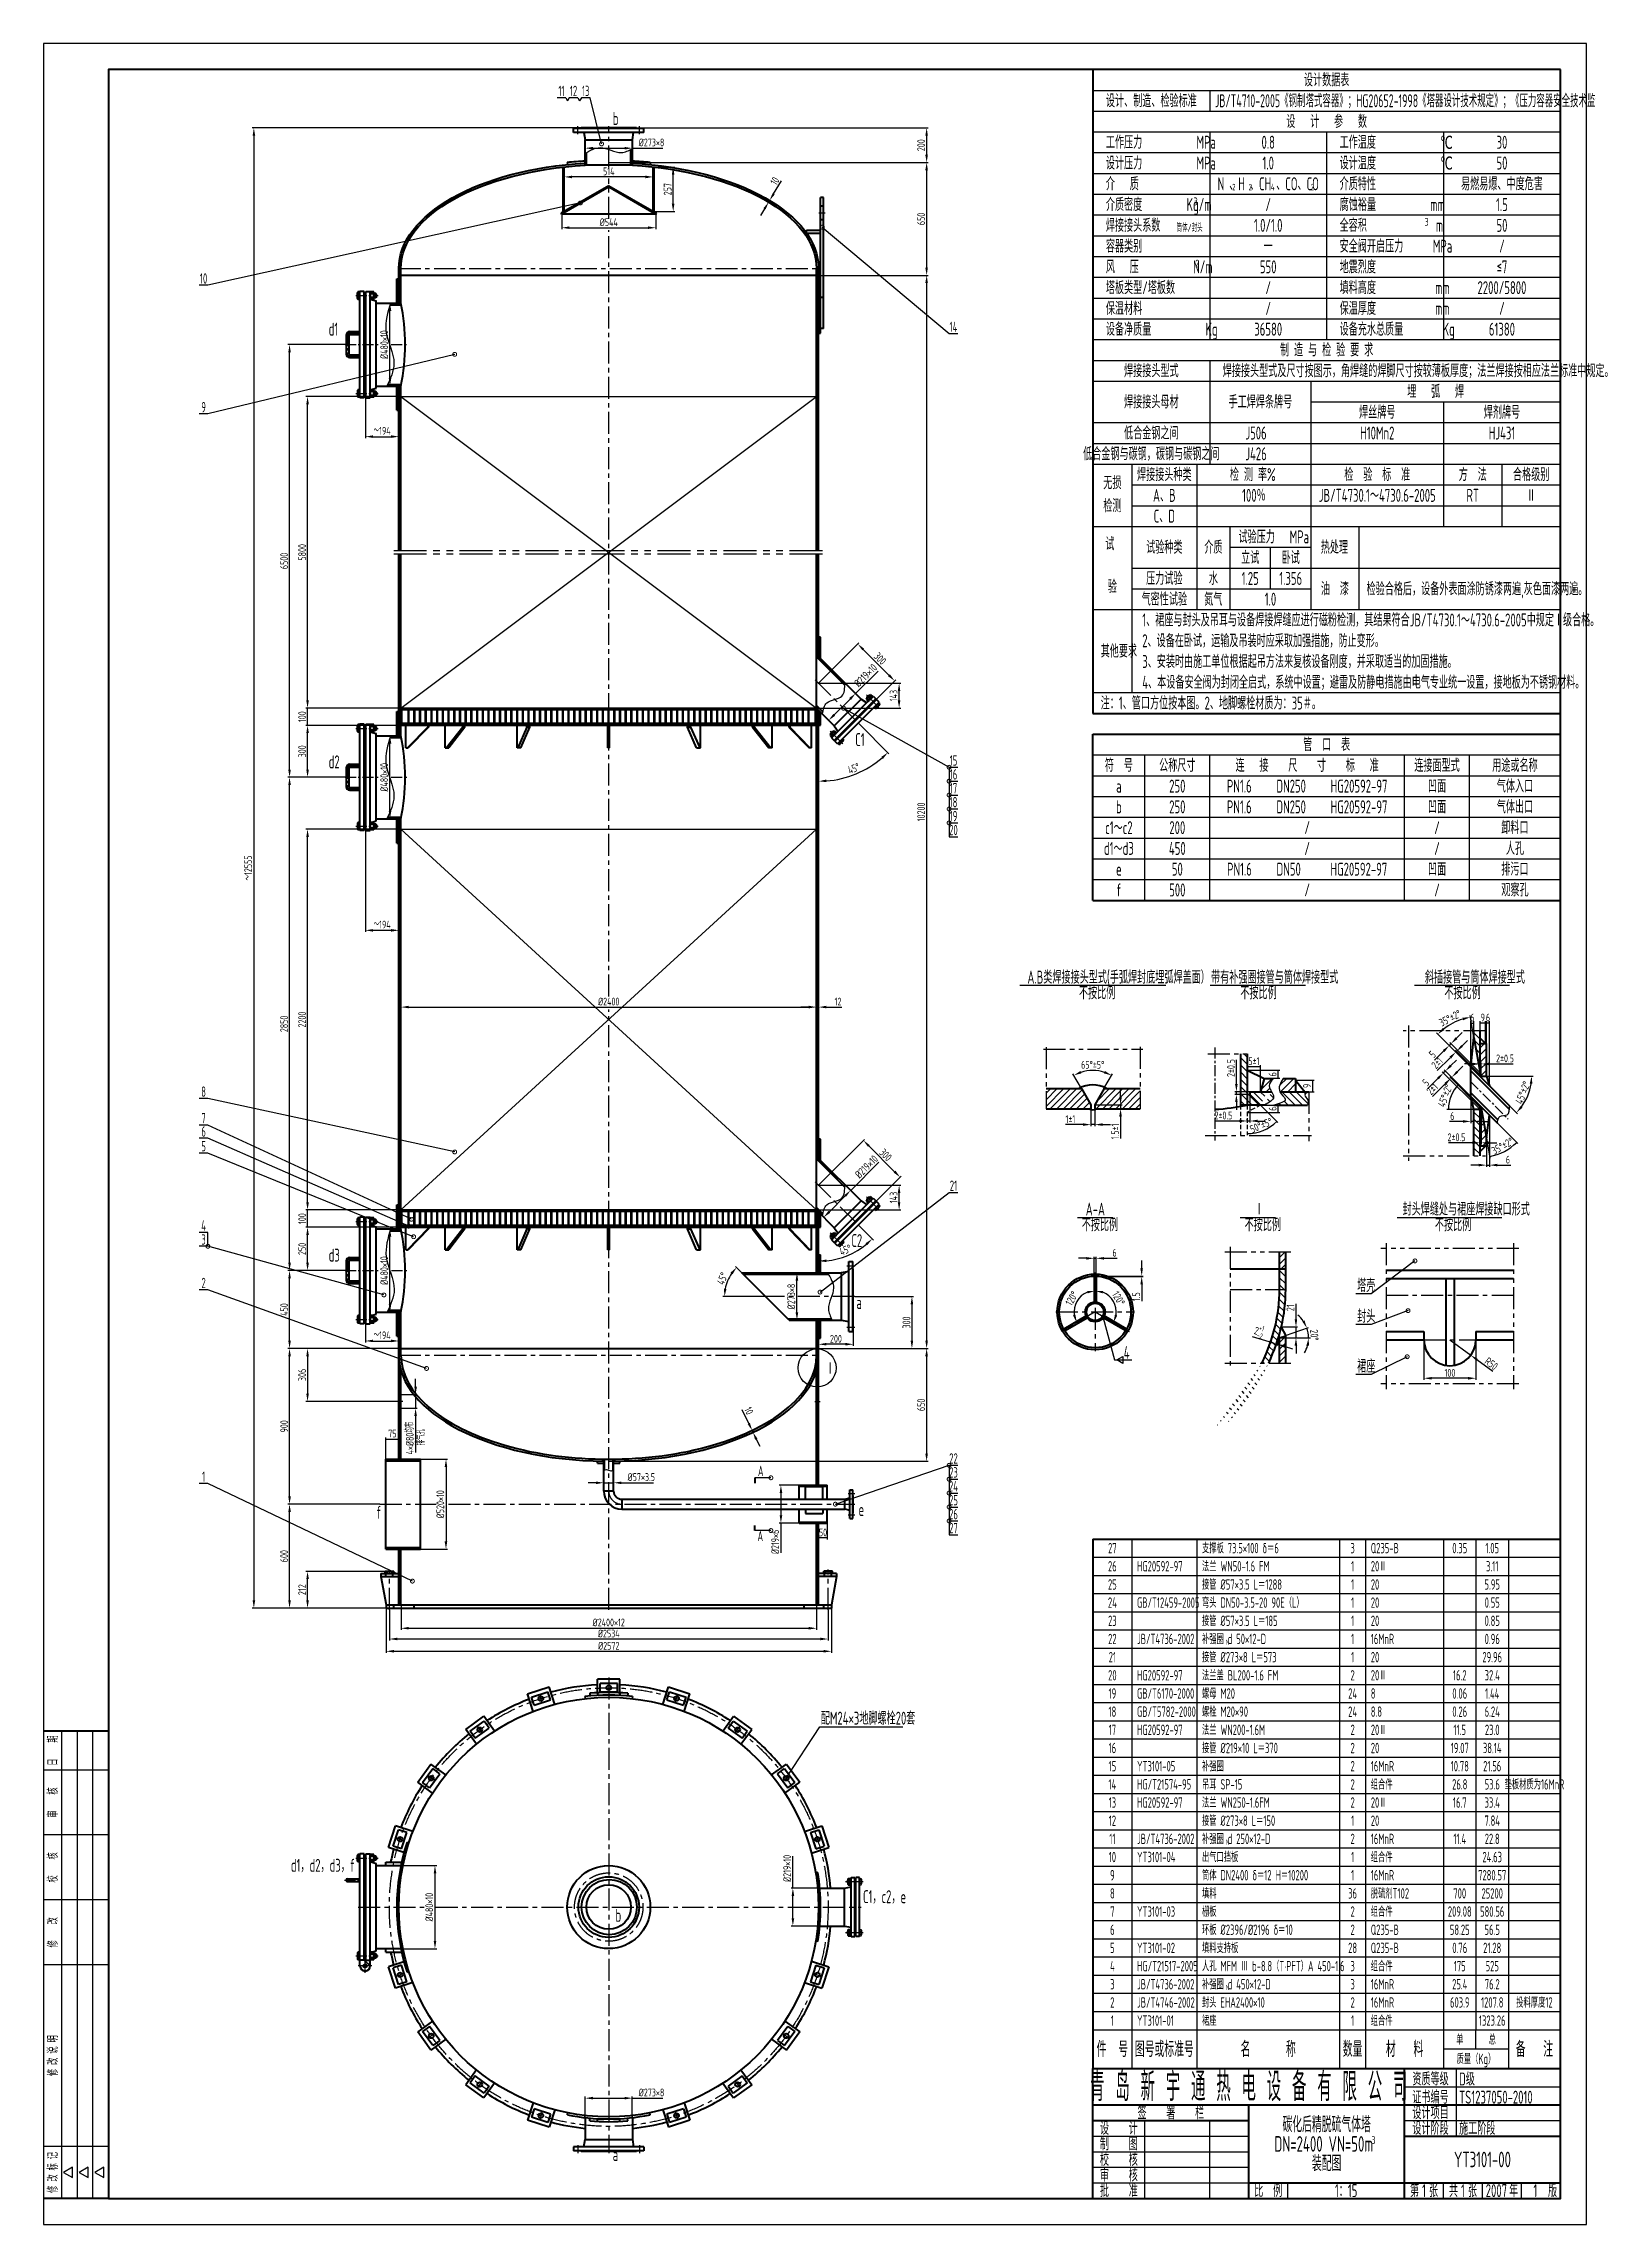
# Model space of a CAD drawing. Header units: millimetres. Extents: x 0 to 8910, y 0 to 12600.
import ezdxf
from ezdxf.enums import TextEntityAlignment as Align

# ---------------------------------------------------------------- set-up
doc = ezdxf.new("R2010")
doc.units = ezdxf.units.MM
for name, pattern in [('CENTERX2', [101.6, 63.5, -12.7, 12.7, -12.7]), ('HIDDENX2', [19.05, 12.7, -6.35]), ('PHANTOMX2', [127, 63.5, -12.7, 12.7, -12.7, 12.7, -12.7])]:
    doc.linetypes.add(name, pattern=pattern)
for name, color, linetype in [('中心线', 3, 'CENTERX2'), ('双点画线', 5, 'PHANTOMX2'), ('尺寸标注', 4, 'Continuous'), ('文字标注', 4, 'Continuous'), ('细实线', 1, 'Continuous'), ('虚线', 2, 'HIDDENX2')]:
    doc.layers.add(name, color=color, linetype=linetype)
doc.layers.add('粗实线', color=7, linetype='Continuous', lineweight=40)
doc.styles.get("Standard").update_dxf_attribs({"font": 'gbenor.shx', "width": 0.7, "bigfont": 'gbcbig.shx'})
doc.styles.add('文字标注', font='gbenor.shx', dxfattribs={"width": 0.7, "bigfont": 'gbcbig.shx'})
doc.dimstyles.new('ISO-25', dxfattribs={"dimscale": 15, "dimtxt": 3, "dimasz": 3, "dimexe": 0.625, "dimexo": 0, "dimtad": 1, "dimzin": 12, "dimdsep": 46, "dimtxsty": 'Standard', "dimcen": 3, "dimclrd": 256, "dimclre": 256, "dimclrt": 256, "dimadec": 0, "dimazin": 3, "dimtfac": 1, "dimtmove": 0, "dimatfit": 3, "dimldrblk": 'DOTSMALL', "dimfxl": 0, "dimlwd": -1, "dimarcsym": 0})
pattern_1 = [(135, (6252.914, 5154.34), (-20.80366, -20.80366), [])]
pattern_2 = [(45, (6252.914, 5154.34), (-20.80366, 20.80366), [])]
pattern_3 = [(45, (-7388.67, 1943.313), (-18.91242, 18.91242), [])]

msp = doc.modelspace()

# ---------------------------------------------------------------- texts
at = {"layer": '尺寸标注', "style": '文字标注', "width": 0.7}
for s, height, p in [('A.B类焊接接头型式(手弧焊封底埋弧焊盖面）', 75, (5681.989, 7168.582)), ('带有补强圈接管与筒体焊接型式', 75, (6742.513, 7168.582)), ('斜插接管与筒体焊接型式', 75, (7977.544, 7168.582)), ('不按比例', 75, (5979.435, 7078.072)), ('不按比例', 75, (6911.457, 7078.072)), ('不按比例', 75, (8089.838, 7078.072)), ('A', 60, (4125.472, 4323.209)), ('A', 60, (4122.958, 3947.508)), ('N', 30, (6828.608, 3348.598)), ('N', 30, (6828.608, 2193.598)), ('N', 30, (6828.608, 1353.598)), ('3', 45, (7668.782, 464.357))]:
    msp.add_text(s, height=height, dxfattribs=at).set_placement(p)
msp.add_text('排气孔', height=45, rotation=90, dxfattribs=at).set_placement((2200.365, 4501.834))
at = {"layer": '文字标注', "style": '文字标注', "width": 0.7}
for s, p in [('设计数据表', (7410, 12390)), ('设计、制造、检验标准', (6397.5, 12270)), ('设   计   参   数', (7410, 12150)), ('0.8', (7072.5, 12030)), ('30', (8422.5, 12030)), ('1.0', (7072.5, 11910)), ('50', (8422.5, 11910)), ('N 、H 、CH 、CO、CO', (7072.5, 11790)), ('易燃易爆、中度危害', (8422.5, 11790)), ('/', (7072.5, 11670)), ('1.5', (8422.5, 11670)), ('1.0/1.0', (7072.5, 11550)), ('50', (8422.5, 11550)), ('/', (8422.5, 11430)), ('550', (7072.5, 11310)), ('一', (7072.5, 11430)), ('≤7', (8422.5, 11310)), ('/', (7072.5, 11190)), ('2200/5800', (8422.5, 11190)), ('/', (7072.5, 11070)), ('/', (8422.5, 11070)), ('36580', (7072.5, 10950)), ('61380', (8422.5, 10950)), ('制 造 与 检 验 要 求', (7410, 10830)), ('焊接接头型式', (6397.5, 10710)), ('埋   弧   焊', (8039.79, 10590)), ('焊接接头母材', (6397.5, 10530)), ('手工焊焊条牌号', (7027.29, 10530)), ('焊丝牌号', (7702.29, 10470)), ('焊剂牌号', (8422.5, 10470)), ('低合金钢之间', (6397.5, 10350)), ('J506', (7002.31, 10350)), ('H10Mn2', (7702.29, 10350)), ('HJ431', (8422.5, 10350)), ('低合金钢与碳钢，碳钢与碳钢之间', (6397.5, 10230)), ('J426', (7002.31, 10230)), ('无损', (6172.5, 10062.754)), ('焊接接头种类', (6472.5, 10110)), ('检 测 率%', (6983.442, 10110)), ('检  验  标  准', (7702.29, 10110)), ('方  法', (8253.75, 10110)), ('合格级别', (8591.25, 10110)), ('检测', (6172.5, 9929.893)), ('A、B', (6472.5, 9990)), ('100％', (6989.79, 9990)), ('JB/T4730.1～4730.6-2005', (7702.29, 9990)), ('RT', (8253.75, 9990)), ('Ⅱ', (8591.25, 9990)), ('C、D', (6472.5, 9870)), ('试 ', (6172.5, 9709.798)), ('试验种类', (6472.5, 9690)), ('介质', (6755.744, 9690)), ('热处理', (7454.923, 9690)), ('立试', (6968.512, 9630)), ('卧试', (7202.557, 9630)), ('验', (6172.5, 9463.329)), ('压力试验', (6472.5, 9510)), ('水', (6755.733, 9510)), ('1.25', (6968.512, 9510)), ('1.356', (7202.557, 9510)), ('油  漆', (7457.607, 9450)), ('气密性试验', (6472.5, 9390)), ('氮气', (6755.733, 9390)), ('1.0', (7085.534, 9390))]:
    msp.add_text(s, height=75, dxfattribs=at).set_placement(p, align=Align.MIDDLE_CENTER)
at = {"layer": '文字标注', "style": '文字标注'}
for s, height, width, p in [('JB/T4710-2005《钢制塔式容器》；HG20652-1998《塔器设计技术规定》；《压力容器安全技术监察规程》。', 75, 0.65, (6765, 12270)), ('工作压力           MPa', 75, 0.7, (6135, 12030)), ('工作温度             ℃', 75, 0.7, (7485, 12030)), ('设计压力           MPa', 75, 0.7, (6135, 11910)), ('设计温度             ℃', 75, 0.7, (7485, 11910)), ('介   质', 75, 0.7, (6135, 11790)), ('介质特性', 75, 0.7, (7485, 11790)), ('介质密度         Kg/m', 75, 0.7, (6135, 11670)), ('焊接接头系数', 75, 0.7, (6135, 11550)), ('3', 45, 0.7, (6641.923, 11688.483)), ('全容积              m', 75, 0.7, (7485, 11550)), ('腐蚀裕量           mm', 75, 0.7, (7485, 11670)), ('3', 45, 0.7, (7975.709, 11570)), ('容器类别', 75, 0.7, (6135, 11430)), ('筒体/封头', 45, 0.7, (6543.362, 11535)), ('安全阀开启压力      MPa', 75, 0.7, (7485, 11430)), ('风   压           N/m', 75, 0.7, (6135, 11310)), ('2', 45, 0.7, (6651.24, 11329.043)), ('地震烈度', 75, 0.7, (7485, 11310)), ('塔板类型/塔板数', 75, 0.7, (6135, 11190)), ('填料高度            mm', 75, 0.7, (7485, 11190)), ('保温材料', 75, 0.7, (6135, 11070)), ('保温厚度            mm', 75, 0.7, (7485, 11070)), ('设备净质量           Kg', 75, 0.7, (6135, 10950)), ('设备充水总质量        Kg', 75, 0.7, (7485, 10950)), ('焊接接头型式及尺寸按图示，角焊缝的焊脚尺寸按较薄板厚度；法兰焊接按相应法兰标准中规定。', 75, 0.7, (6810, 10710)), ('试验压力   MPa', 75, 0.7, (6900.78, 9750)), ('检验合格后，设备外表面涂防锈漆两遍,灰色面漆两遍。', 75, 0.7, (7640.633, 9450)), ('1、裙座与封头及吊耳与设备焊接焊缝应进行磁粉检测，其结果符合JB/T4730.1～4730.6-2005中规定Ⅰ级合格。', 75, 0.7, (6345, 9270)), ('其他要求', 75, 0.7, (6105, 9090)), ('2、设备在卧试，运输及吊装时应采取加强措施，防止变形。', 75, 0.7, (6345, 9150)), ('3、安装时由施工单位根据起吊方法来复核设备刚度，并采取适当的加固措施。', 75, 0.7, (6345, 9030)), ('4、本设备安全阀为封闭全启式，系统中设置；避雷及防静电措施由电气专业统一设置，接地板为不锈钢材料。', 75, 0.7, (6345, 8910)), ('注：1、管口方位按本图。2、地脚螺栓材质为：35＃。', 75, 0.7, (6105, 8790))]:
    msp.add_text(s, height=height, dxfattribs=dict(at, width=width)).set_placement(p, align=Align.MIDDLE_LEFT)
at = {"layer": '文字标注', "style": '文字标注', "width": 0.7}
for s, height, p in [('b', 75, (3287.138, 12129.362)), ('2', 37.5, (6864.561, 11752.5)), ('2', 37.5, (6959.827, 11752.5)), ('4', 37.5, (7088.038, 11752.5)), ('2', 37.5, (7318.317, 11752.5)), ('d1', 75, (1646.27, 10912.651)), ('C1', 75, (4687.155, 8541.256)), ('d2', 75, (1646.27, 8412.651)), ('不按比例', 75, (5995.644, 5738.247)), ('A-A', 75, (6018.704, 5828.757)), ('不按比例', 75, (6936.148, 5738.247)), ('Ⅰ', 75, (6993.885, 5828.757)), ('封头焊缝处与裙座焊接缺口形式', 75, (7848.438, 5828.757)), ('不按比例', 75, (8035.245, 5738.247)), ('C2', 75, (4664.923, 5646.755)), ('d3', 75, (1646.27, 5562.651)), ('塔壳', 75, (7586.17, 5387.164)), ('a', 75, (4693.999, 5288.861)), ('封头', 75, (7586.17, 5209.848)), ('4', 75, (6238.396, 5000.675)), ('Ⅰ', 75, (4515.892, 4907.726)), ('裙座', 75, (7586.17, 4921.113)), ('f', 75, (1921.252, 4076.443)), ('e', 75, (4706.458, 4092.677)), ('配M24×3地脚螺栓20套', 75, (4488.464, 2887.203)), ('d1，d2，d3，f', 75, (1427.633, 2037.045)), ('C1，c2，e', 75, (4732.09, 1855.807)), ('b', 75, (3302.896, 1748.188)), ('a', 75, (3286.323, 365.87))]:
    msp.add_text(s, height=height, dxfattribs=at).set_placement(p)

# ---------------------------------------------------------------- blocks, each defined once
blk = doc.blocks.new('修改标记')
at = {"layer": '粗实线'}
for p, q in [((0, 0), (0, 25)), ((180, 0), (180, 25))]:
    blk.add_line(p, q, dxfattribs=at)
at = {"layer": '细实线'}
for p, q in [((0, 18), (180, 18)), ((10, 17.31), (8, 13.85)), ((12, 13.85), (10, 17.31)), ((20, 0), (20, 25)), ((90, 0), (90, 25)), ((115, 0), (115, 25)), ((140, 0), (140, 25)), ((165, 0), (165, 25)), ((0, 12), (180, 12)), ((8, 13.85), (12, 13.85)), ((10, 11.31), (8, 7.85)), ((12, 7.85), (10, 11.31)), ((0, 6), (180, 6)), ((8, 7.85), (12, 7.85)), ((10, 5.31), (8, 1.85)), ((8, 1.85), (12, 1.85)), ((12, 1.85), (10, 5.31))]:
    blk.add_line(p, q, dxfattribs=at)
at = {"layer": '细实线', "style": '文字标注', "width": 0.7}
for s, p in [('修 改 标 记', (10, 21.5)), ('修 改 说 明', (55, 21.5)), ('修    改', (102.5, 21.5)), ('校    核', (127.5, 21.5)), ('审    核', (152.5, 21.5)), ('日    期', (172.5, 21.5))]:
    blk.add_text(s, height=4, dxfattribs=at).set_placement(p, align=Align.MIDDLE_CENTER)
blk = doc.blocks.new('新宇通标题栏')
at = {"layer": '粗实线'}
for p, q in [((0, 0), (0, 50)), ((0, 50), (180, 50)), ((120, 0), (120, 50)), ((0, 36), (180, 36)), ((60, 0), (60, 36)), ((0, 30), (60, 30)), ((120, 24), (180, 24)), ((60, 6), (180, 6))]:
    blk.add_line(p, q, dxfattribs=at)
at = {"layer": '细实线'}
for p, q in [((120, 43), (180, 43)), ((140, 24), (140, 50)), ((20, 0), (20, 30)), ((45, 0), (45, 30)), ((120, 30), (180, 30)), ((0, 24), (60, 24)), ((0, 18), (60, 18)), ((0, 12), (60, 12)), ((0, 6), (60, 6)), ((75, 0), (75, 6)), ((135, 0), (135, 6)), ((150, 0), (150, 6)), ((165, 0), (165, 6))]:
    blk.add_line(p, q, dxfattribs=at)
at = {"layer": '文字标注', "style": '文字标注', "width": 0.7}
for tag, p in [('设计项目', (141, 30.5)), ('设计阶段', (141, 24.5))]:
    blk.add_attdef(tag, p, '', height=5, dxfattribs=at)
for tag, height, p in [('名称', 6, (90, 28.5)), ('总图或零件图', 6, (90, 13.5)), ('规格', 6, (90, 21)), ('图号', 6, (150, 15)), ('比例', 5, (97.5, 3)), ('第几张', 5, (127.5, 3)), ('共计张', 5, (142.5, 3)), ('年', 5, (155.36, 3)), ('版', 5, (170.36, 3))]:
    blk.add_attdef(tag, text='', height=height, dxfattribs=at).set_placement(p, align=Align.MIDDLE_CENTER)
at = {"layer": '细实线', "style": '文字标注', "width": 0.7}
for s, height, p in [('青 岛 新 宇 通 热 电 设 备 有 限 公 司', 11, (60, 43)), ('资质等级', 5, (130, 46)), ('证书编号', 5, (130, 39)), ('签    署    栏', 5, (30, 33)), ('设计项目', 5, (130, 33)), ('设    计', 5, (10, 27)), ('设计阶段', 5, (130, 27)), ('校    核', 5, (10, 15)), ('制    图', 5, (10, 21)), ('审    核', 5, (10, 9)), ('批    准', 5, (10, 3)), ('比  例', 5, (67.5, 3)), ('第  张', 5, (127.5, 3)), ('共  张', 5, (142.5, 3)), ('年', 5, (162, 3)), ('版', 5, (177, 3))]:
    blk.add_text(s, height=height, dxfattribs=at).set_placement(p, align=Align.MIDDLE_CENTER)
for s, p in [('D级', (141, 46)), ('TS1237050-2010', (141, 39))]:
    blk.add_text(s, height=5, dxfattribs=at).set_placement(p, align=Align.MIDDLE_LEFT)
blk = doc.blocks.new('*D5')
at = {"layer": 'Defpoints', "color": 0}
for p in [(1524, 8061), (2064, 8061), (2064, 5861)]:
    blk.add_point(p, dxfattribs=at)
at = {"layer": '尺寸标注', "lineweight": -2}
for p, q in [((2064, 8061), (1515, 8061)), ((2064, 5861), (1515, 5861))]:
    blk.add_line(p, q, dxfattribs=at)
at = {"layer": '尺寸标注'}
blk.add_line((1524, 5906), (1524, 8016), dxfattribs=at)
for points in [[(1517, 8016), (1532, 8016), (1524, 8061)], [(1517, 5906), (1532, 5906), (1524, 5861)]]:
    blk.add_solid(points, dxfattribs=at)
at = {"layer": '尺寸标注', "insert": (1493, 6961), "char_height": 45, "attachment_point": 5, "rotation": 90}
blk.add_mtext('2200', dxfattribs=at)
blk = doc.blocks.new('_DotSmall')
at = {"color": 0, "linetype": 'ByBlock', "const_width": 0.5}
blk.add_lwpolyline([(-0.0625, 0, 1), (0.0625, 0, 1)], format="xyb", close=True, dxfattribs=at)
blk = doc.blocks.new('*D6')
at = {"layer": 'Defpoints', "color": 0}
for p in [(1524, 10561), (2064, 10561), (2064, 8761)]:
    blk.add_point(p, dxfattribs=at)
at = {"layer": '尺寸标注', "lineweight": -2}
for p, q in [((2064, 10561), (1515, 10561)), ((2064, 8761), (1515, 8761))]:
    blk.add_line(p, q, dxfattribs=at)
at = {"layer": '尺寸标注'}
blk.add_line((1524, 8806), (1524, 10516), dxfattribs=at)
for points in [[(1517, 10516), (1532, 10516), (1524, 10561)], [(1517, 8806), (1532, 8806), (1524, 8761)]]:
    blk.add_solid(points, dxfattribs=at)
at = {"layer": '尺寸标注', "insert": (1493, 9661), "char_height": 45, "attachment_point": 5, "rotation": 90}
blk.add_mtext('5800', dxfattribs=at)
blk = doc.blocks.new('*D7')
at = {"layer": 'Defpoints', "color": 0}
for p in [(1420, 8361), (1741, 8361), (1741, 5511)]:
    blk.add_point(p, dxfattribs=at)
at = {"layer": '尺寸标注', "lineweight": -2}
for p, q in [((1741, 8361), (1411, 8361)), ((1741, 5511), (1411, 5511))]:
    blk.add_line(p, q, dxfattribs=at)
at = {"layer": '尺寸标注'}
blk.add_line((1420, 5556), (1420, 8316), dxfattribs=at)
for points in [[(1413, 8316), (1428, 8316), (1420, 8361)], [(1413, 5556), (1428, 5556), (1420, 5511)]]:
    blk.add_solid(points, dxfattribs=at)
at = {"layer": '尺寸标注', "insert": (1389, 6936), "char_height": 45, "attachment_point": 5, "rotation": 90}
blk.add_mtext('2850', dxfattribs=at)
blk = doc.blocks.new('*D8')
at = {"layer": 'Defpoints', "color": 0}
for p in [(1420, 10861), (1741, 10861), (1741, 8361)]:
    blk.add_point(p, dxfattribs=at)
at = {"layer": '尺寸标注', "lineweight": -2}
for p, q in [((1741, 10861), (1411, 10861)), ((1741, 8361), (1411, 8361))]:
    blk.add_line(p, q, dxfattribs=at)
at = {"layer": '尺寸标注'}
blk.add_line((1420, 8406), (1420, 10816), dxfattribs=at)
for points in [[(1413, 10816), (1428, 10816), (1420, 10861)], [(1413, 8406), (1428, 8406), (1420, 8361)]]:
    blk.add_solid(points, dxfattribs=at)
at = {"layer": '尺寸标注', "insert": (1389, 9611), "char_height": 45, "attachment_point": 5, "rotation": 90}
blk.add_mtext('6500', dxfattribs=at)
blk = doc.blocks.new('*D9')
at = {"layer": 'Defpoints', "color": 0}
for p in [(4476, 11261), (5100, 11261), (4476, 5061)]:
    blk.add_point(p, dxfattribs=at)
at = {"layer": '尺寸标注', "lineweight": -2}
for p, q in [((4476, 11261), (5109, 11261)), ((4476, 5061), (5109, 5061))]:
    blk.add_line(p, q, dxfattribs=at)
at = {"layer": '尺寸标注'}
blk.add_line((5100, 5106), (5100, 11216), dxfattribs=at)
for points in [[(5092, 11216), (5107, 11216), (5100, 11261)], [(5092, 5106), (5107, 5106), (5100, 5061)]]:
    blk.add_solid(points, dxfattribs=at)
at = {"layer": '尺寸标注', "insert": (5068, 8161), "char_height": 45, "attachment_point": 5, "rotation": 90}
blk.add_mtext('10200', dxfattribs=at)
blk = doc.blocks.new('*D10')
at = {"layer": 'Defpoints', "color": 0}
for p in [(3104, 12113), (1214, 3561), (1978, 3561)]:
    blk.add_point(p, dxfattribs=at)
at = {"layer": '尺寸标注', "lineweight": -2}
for p, q in [((3104, 12113), (1205, 12113)), ((1978, 3561), (1205, 3561))]:
    blk.add_line(p, q, dxfattribs=at)
at = {"layer": '尺寸标注'}
blk.add_line((1214, 12068), (1214, 3606), dxfattribs=at)
for points in [[(1207, 12068), (1222, 12068), (1214, 12113)], [(1207, 3606), (1222, 3606), (1214, 3561)]]:
    blk.add_solid(points, dxfattribs=at)
at = {"layer": '尺寸标注', "insert": (1181, 7837), "char_height": 45, "attachment_point": 5, "rotation": 90}
blk.add_mtext('～12555', dxfattribs=at)
blk = doc.blocks.new('管口表（不可修改）')
at = {"layer": '粗实线'}
for p, q in [((0, 16), (180, 16)), ((0, 0), (0, 16)), ((180, 0), (180, 16))]:
    blk.add_line(p, q, dxfattribs=at)
at = {"layer": '细实线'}
for p, q in [((0, 8), (180, 8)), ((0, 0), (180, 0)), ((20, 0), (20, 8)), ((45, 0), (45, 8)), ((120, 0), (120, 8)), ((145, 0), (145, 8))]:
    blk.add_line(p, q, dxfattribs=at)
at = {"layer": '文字标注', "style": '文字标注', "width": 0.7}
for s, p in [('管  口  表', (90, 12)), ('符  号', (10, 4)), ('公称尺寸', (32.5, 4)), ('连   接    尺    寸    标   准', (82.5, 4)), ('连接面型式', (132.5, 4)), ('用途或名称', (162.5, 4))]:
    blk.add_text(s, height=5, dxfattribs=at).set_placement(p, align=Align.MIDDLE_CENTER)
blk = doc.blocks.new('管口表')
blk.add_line((0, -8), (180, -8))
at = {"layer": '粗实线'}
for p, q in [((0, -8), (0, 0)), ((180, -8), (180, 0))]:
    blk.add_line(p, q, dxfattribs=at)
at = {"layer": '细实线'}
for p, q in [((20, -8), (20, 0)), ((45, -8), (45, 0)), ((120, -8), (120, 0)), ((145, -8), (145, 0))]:
    blk.add_line(p, q, dxfattribs=at)
at = {"layer": '文字标注', "style": '文字标注', "width": 0.7}
for tag, p in [('符号', (10, -4)), ('公称尺寸', (32.5, -4)), ('连接尺寸及标准', (82.5, -4)), ('连接面形式', (132.5, -4)), ('用途或名称', (162.5, -4))]:
    blk.add_attdef(tag, text='', height=5, dxfattribs=at).set_placement(p, align=Align.MIDDLE_CENTER)
blk = doc.blocks.new('*D13')
at = {"layer": 'Defpoints', "color": 0}
for p in [(1420, 4161), (1942, 4161), (1978, 3561)]:
    blk.add_point(p, dxfattribs=at)
at = {"layer": '尺寸标注', "lineweight": -2}
for p, q in [((1942, 4161), (1411, 4161)), ((1978, 3561), (1411, 3561))]:
    blk.add_line(p, q, dxfattribs=at)
at = {"layer": '尺寸标注'}
blk.add_line((1420, 3606), (1420, 4116), dxfattribs=at)
for points in [[(1413, 4116), (1428, 4116), (1420, 4161)], [(1413, 3606), (1428, 3606), (1420, 3561)]]:
    blk.add_solid(points, dxfattribs=at)
at = {"layer": '尺寸标注', "insert": (1389, 3861), "char_height": 45, "attachment_point": 5, "rotation": 90}
blk.add_mtext('600', dxfattribs=at)
blk = doc.blocks.new('*D14')
at = {"layer": 'Defpoints', "color": 0}
for p in [(1420, 5061), (2052, 5061), (1942, 4161)]:
    blk.add_point(p, dxfattribs=at)
at = {"layer": '尺寸标注', "lineweight": -2}
for p, q in [((2052, 5061), (1411, 5061)), ((1942, 4161), (1411, 4161))]:
    blk.add_line(p, q, dxfattribs=at)
at = {"layer": '尺寸标注'}
blk.add_line((1420, 4206), (1420, 5016), dxfattribs=at)
for points in [[(1413, 5016), (1428, 5016), (1420, 5061)], [(1413, 4206), (1428, 4206), (1420, 4161)]]:
    blk.add_solid(points, dxfattribs=at)
at = {"layer": '尺寸标注', "insert": (1389, 4611), "char_height": 45, "attachment_point": 5, "rotation": 90}
blk.add_mtext('900', dxfattribs=at)
blk = doc.blocks.new('*D15')
at = {"layer": 'Defpoints', "color": 0}
for p in [(4476, 5061), (5100, 5061), (3264, 4409)]:
    blk.add_point(p, dxfattribs=at)
at = {"layer": '尺寸标注', "lineweight": -2}
for p, q in [((4476, 5061), (5109, 5061)), ((3264, 4409), (5109, 4409))]:
    blk.add_line(p, q, dxfattribs=at)
at = {"layer": '尺寸标注'}
blk.add_line((5100, 4454), (5100, 5016), dxfattribs=at)
for points in [[(5092, 5016), (5107, 5016), (5100, 5061)], [(5092, 4454), (5107, 4454), (5100, 4409)]]:
    blk.add_solid(points, dxfattribs=at)
at = {"layer": '尺寸标注', "insert": (5068, 4735), "char_height": 45, "attachment_point": 5, "rotation": 90}
blk.add_mtext('650', dxfattribs=at)
blk = doc.blocks.new('*D16')
at = {"layer": 'Defpoints', "color": 0}
for p in [(4092, 4587), (4092, 4587), (4097, 4577)]:
    blk.add_point(p, dxfattribs=at)
at = {"layer": '尺寸标注'}
for p, q in [((4073, 4628), (4035, 4707)), ((4097, 4577), (4092, 4587)), ((4116, 4536), (4136, 4496))]:
    blk.add_line(p, q, dxfattribs=at)
at = {"layer": '尺寸标注', "lineweight": -2}
for p, q in [((4092, 4587), (4100, 4591)), ((4097, 4577), (4105, 4581))]:
    blk.add_line(p, q, dxfattribs=at)
at = {"layer": '尺寸标注'}
for points in [[(4079, 4631), (4066, 4624), (4092, 4587)], [(4123, 4539), (4109, 4533), (4097, 4577)]]:
    blk.add_solid(points, dxfattribs=at)
at = {"layer": '尺寸标注', "insert": (4073, 4701), "char_height": 45, "attachment_point": 5, "rotation": 295.4991}
blk.add_mtext('10', dxfattribs=at)
blk = doc.blocks.new('*D17')
at = {"layer": 'Defpoints', "color": 0}
for p in [(3264, 11913), (5100, 11913), (4476, 11261)]:
    blk.add_point(p, dxfattribs=at)
at = {"layer": '尺寸标注', "lineweight": -2}
for p, q in [((3264, 11913), (5109, 11913)), ((4476, 11261), (5109, 11261))]:
    blk.add_line(p, q, dxfattribs=at)
at = {"layer": '尺寸标注'}
blk.add_line((5100, 11306), (5100, 11868), dxfattribs=at)
for points in [[(5092, 11868), (5107, 11868), (5100, 11913)], [(5092, 11306), (5107, 11306), (5100, 11261)]]:
    blk.add_solid(points, dxfattribs=at)
at = {"layer": '尺寸标注', "insert": (5068, 11587), "char_height": 45, "attachment_point": 5, "rotation": 90}
blk.add_mtext('650', dxfattribs=at)
blk = doc.blocks.new('*D18')
at = {"layer": 'Defpoints', "color": 0}
for p in [(4476, 8904), (4914, 8919), (4688, 8692)]:
    blk.add_point(p, dxfattribs=at)
at = {"layer": '尺寸标注', "lineweight": -2}
for p, q in [((4476, 8904), (4709, 9137)), ((4688, 8692), (4921, 8925))]:
    blk.add_line(p, q, dxfattribs=at)
at = {"layer": '尺寸标注'}
blk.add_line((4734, 9099), (4883, 8950), dxfattribs=at)
for points in [[(4739, 9104), (4729, 9094), (4702, 9131)], [(4888, 8956), (4877, 8945), (4914, 8919)]]:
    blk.add_solid(points, dxfattribs=at)
at = {"layer": '尺寸标注', "insert": (4831, 9047), "char_height": 45, "attachment_point": 5, "rotation": 315}
blk.add_mtext('300', dxfattribs=at)
blk = doc.blocks.new('*D19')
at = {"layer": 'Defpoints', "color": 0}
for p in [(4946, 6051), (4476, 6004), (4688, 5792)]:
    blk.add_point(p, dxfattribs=at)
at = {"layer": '尺寸标注', "lineweight": -2}
for p, q in [((4476, 6004), (4741, 6269)), ((4688, 5792), (4953, 6057))]:
    blk.add_line(p, q, dxfattribs=at)
at = {"layer": '尺寸标注'}
blk.add_line((4766, 6231), (4915, 6082), dxfattribs=at)
for points in [[(4771, 6236), (4761, 6226), (4734, 6263)], [(4920, 6088), (4909, 6077), (4946, 6051)]]:
    blk.add_solid(points, dxfattribs=at)
at = {"layer": '尺寸标注', "insert": (4863, 6179), "char_height": 45, "attachment_point": 5, "rotation": 315}
blk.add_mtext('300', dxfattribs=at)
blk = doc.blocks.new('*D20')
at = {"layer": 'Defpoints', "color": 0}
for p in [(1420, 5511), (1741, 5511), (2052, 5061)]:
    blk.add_point(p, dxfattribs=at)
at = {"layer": '尺寸标注', "lineweight": -2}
for p, q in [((1741, 5511), (1411, 5511)), ((2052, 5061), (1411, 5061))]:
    blk.add_line(p, q, dxfattribs=at)
at = {"layer": '尺寸标注'}
blk.add_line((1420, 5106), (1420, 5466), dxfattribs=at)
for points in [[(1413, 5466), (1428, 5466), (1420, 5511)], [(1413, 5106), (1428, 5106), (1420, 5061)]]:
    blk.add_solid(points, dxfattribs=at)
at = {"layer": '尺寸标注', "insert": (1389, 5286), "char_height": 45, "attachment_point": 5, "rotation": 90}
blk.add_mtext('450', dxfattribs=at)
blk = doc.blocks.new('*D21')
at = {"layer": 'Defpoints', "color": 0}
for p in [(1524, 8661), (2066, 8661), (1741, 8361)]:
    blk.add_point(p, dxfattribs=at)
at = {"layer": '尺寸标注', "lineweight": -2}
for p, q in [((2066, 8661), (1515, 8661)), ((1741, 8361), (1515, 8361))]:
    blk.add_line(p, q, dxfattribs=at)
at = {"layer": '尺寸标注'}
blk.add_line((1524, 8406), (1524, 8616), dxfattribs=at)
for points in [[(1517, 8616), (1532, 8616), (1524, 8661)], [(1517, 8406), (1532, 8406), (1524, 8361)]]:
    blk.add_solid(points, dxfattribs=at)
at = {"layer": '尺寸标注', "insert": (1493, 8511), "char_height": 45, "attachment_point": 5, "rotation": 90}
blk.add_mtext('300', dxfattribs=at)
blk = doc.blocks.new('*D22')
at = {"layer": 'Defpoints', "color": 0}
for p in [(1524, 5761), (2066, 5761), (1741, 5511)]:
    blk.add_point(p, dxfattribs=at)
at = {"layer": '尺寸标注', "lineweight": -2}
for p, q in [((2066, 5761), (1515, 5761)), ((1741, 5511), (1515, 5511))]:
    blk.add_line(p, q, dxfattribs=at)
at = {"layer": '尺寸标注'}
blk.add_line((1524, 5556), (1524, 5716), dxfattribs=at)
for points in [[(1517, 5716), (1532, 5716), (1524, 5761)], [(1517, 5556), (1532, 5556), (1524, 5511)]]:
    blk.add_solid(points, dxfattribs=at)
at = {"layer": '尺寸标注', "insert": (1493, 5636), "char_height": 45, "attachment_point": 5, "rotation": 90}
blk.add_mtext('250', dxfattribs=at)
blk = doc.blocks.new('*D23')
at = {"layer": 'Defpoints', "color": 0}
for p in [(1524, 8761), (2064, 8761), (2066, 8661)]:
    blk.add_point(p, dxfattribs=at)
at = {"layer": '尺寸标注', "lineweight": -2}
for p, q in [((2064, 8761), (1515, 8761)), ((2066, 8661), (1515, 8661))]:
    blk.add_line(p, q, dxfattribs=at)
at = {"layer": '尺寸标注'}
blk.add_line((1524, 8661), (1524, 8761), dxfattribs=at)
at = {"layer": '尺寸标注', "insert": (1493, 8711), "char_height": 45, "attachment_point": 5, "rotation": 90}
blk.add_mtext('100', dxfattribs=at)
blk = doc.blocks.new('*D24')
at = {"layer": 'Defpoints', "color": 0}
for p in [(1524, 5861), (2064, 5861), (2066, 5761)]:
    blk.add_point(p, dxfattribs=at)
at = {"layer": '尺寸标注', "lineweight": -2}
for p, q in [((2064, 5861), (1515, 5861)), ((2066, 5761), (1515, 5761))]:
    blk.add_line(p, q, dxfattribs=at)
at = {"layer": '尺寸标注'}
blk.add_line((1524, 5761), (1524, 5861), dxfattribs=at)
at = {"layer": '尺寸标注', "insert": (1493, 5811), "char_height": 45, "attachment_point": 5, "rotation": 90}
blk.add_mtext('100', dxfattribs=at)
blk = doc.blocks.new('*D25')
at = {"layer": 'Defpoints', "color": 0}
for p in [(3423, 12113), (5100, 12113), (3264, 11913)]:
    blk.add_point(p, dxfattribs=at)
at = {"layer": '尺寸标注', "lineweight": -2}
for p, q in [((3423, 12113), (5109, 12113)), ((3264, 11913), (5109, 11913))]:
    blk.add_line(p, q, dxfattribs=at)
at = {"layer": '尺寸标注'}
blk.add_line((5100, 11958), (5100, 12068), dxfattribs=at)
for points in [[(5092, 12068), (5107, 12068), (5100, 12113)], [(5092, 11958), (5107, 11958), (5100, 11913)]]:
    blk.add_solid(points, dxfattribs=at)
at = {"layer": '尺寸标注', "insert": (5068, 12013), "char_height": 45, "attachment_point": 5, "rotation": 90}
blk.add_mtext('200', dxfattribs=at)
blk = doc.blocks.new('*D26')
at = {"layer": 'Defpoints', "color": 0}
for p in [(1858, 10596), (2052, 10329), (2052, 10329)]:
    blk.add_point(p, dxfattribs=at)
at = {"layer": '尺寸标注', "lineweight": -2}
for p, q in [((1858, 10596), (1858, 10320)), ((2052, 10329), (2052, 10339))]:
    blk.add_line(p, q, dxfattribs=at)
at = {"layer": '尺寸标注'}
blk.add_line((1903, 10329), (2007, 10329), dxfattribs=at)
for points in [[(1903, 10337), (1903, 10322), (1858, 10329)], [(2007, 10337), (2007, 10322), (2052, 10329)]]:
    blk.add_solid(points, dxfattribs=at)
at = {"layer": '尺寸标注', "insert": (1955, 10363), "char_height": 45, "attachment_point": 5}
blk.add_mtext('～194', dxfattribs=at)
blk = doc.blocks.new('*D27')
at = {"layer": 'Defpoints', "color": 0}
for p in [(1858, 8096), (2052, 7477), (2052, 7477)]:
    blk.add_point(p, dxfattribs=at)
at = {"layer": '尺寸标注', "lineweight": -2}
for p, q in [((1858, 8096), (1858, 7468)), ((2052, 7477), (2052, 7468))]:
    blk.add_line(p, q, dxfattribs=at)
at = {"layer": '尺寸标注'}
blk.add_line((1903, 7477), (2007, 7477), dxfattribs=at)
for points in [[(1903, 7484), (1903, 7469), (1858, 7477)], [(2007, 7484), (2007, 7469), (2052, 7477)]]:
    blk.add_solid(points, dxfattribs=at)
at = {"layer": '尺寸标注', "insert": (1955, 7510), "char_height": 45, "attachment_point": 5}
blk.add_mtext('～194', dxfattribs=at)
blk = doc.blocks.new('*D28')
at = {"layer": 'Defpoints', "color": 0}
for p in [(1858, 5246), (2052, 5104), (2052, 5104)]:
    blk.add_point(p, dxfattribs=at)
at = {"layer": '尺寸标注', "lineweight": -2}
for p, q in [((1858, 5246), (1858, 5095)), ((2052, 5104), (2052, 5113))]:
    blk.add_line(p, q, dxfattribs=at)
at = {"layer": '尺寸标注'}
blk.add_line((1903, 5104), (2007, 5104), dxfattribs=at)
for points in [[(1903, 5112), (1903, 5097), (1858, 5104)], [(2007, 5112), (2007, 5097), (2052, 5104)]]:
    blk.add_solid(points, dxfattribs=at)
at = {"layer": '尺寸标注', "insert": (1955, 5137), "char_height": 45, "attachment_point": 5}
blk.add_mtext('～194', dxfattribs=at)
blk = doc.blocks.new('*D29')
at = {"layer": 'Defpoints', "color": 0}
for p in [(1997, 3551), (4531, 3551), (1997, 3382)]:
    blk.add_point(p, dxfattribs=at)
at = {"layer": '尺寸标注', "lineweight": -2}
for p, q in [((1997, 3551), (1997, 3373)), ((4531, 3551), (4531, 3373))]:
    blk.add_line(p, q, dxfattribs=at)
at = {"layer": '尺寸标注'}
blk.add_line((4486, 3382), (2042, 3382), dxfattribs=at)
for points in [[(2042, 3390), (2042, 3375), (1997, 3382)], [(4486, 3390), (4486, 3375), (4531, 3382)]]:
    blk.add_solid(points, dxfattribs=at)
at = {"layer": '尺寸标注', "insert": (3264, 3414), "char_height": 45, "attachment_point": 5}
blk.add_mtext('%%c2534', dxfattribs=at)
blk = doc.blocks.new('*D30')
at = {"layer": 'Defpoints', "color": 0}
for p in [(2064, 3579), (4464, 3579), (4464, 3444)]:
    blk.add_point(p, dxfattribs=at)
at = {"layer": '尺寸标注', "lineweight": -2}
for p, q in [((2064, 3579), (2064, 3435)), ((4464, 3579), (4464, 3435))]:
    blk.add_line(p, q, dxfattribs=at)
at = {"layer": '尺寸标注'}
blk.add_line((2109, 3444), (4419, 3444), dxfattribs=at)
for points in [[(2109, 3452), (2109, 3437), (2064, 3444)], [(4419, 3452), (4419, 3437), (4464, 3444)]]:
    blk.add_solid(points, dxfattribs=at)
at = {"layer": '尺寸标注', "insert": (3264, 3478), "char_height": 45, "attachment_point": 5}
blk.add_mtext('%%c2400×12', dxfattribs=at)
blk = doc.blocks.new('*D31')
at = {"layer": 'Defpoints', "color": 0}
for p in [(1978, 3561), (4550, 3561), (4550, 3311)]:
    blk.add_point(p, dxfattribs=at)
at = {"layer": '尺寸标注', "lineweight": -2}
for p, q in [((1978, 3561), (1978, 3302)), ((4550, 3561), (4550, 3302))]:
    blk.add_line(p, q, dxfattribs=at)
at = {"layer": '尺寸标注'}
blk.add_line((2023, 3311), (4505, 3311), dxfattribs=at)
for points in [[(2023, 3319), (2023, 3304), (1978, 3311)], [(4505, 3319), (4505, 3304), (4550, 3311)]]:
    blk.add_solid(points, dxfattribs=at)
at = {"layer": '尺寸标注', "insert": (3264, 3343), "char_height": 45, "attachment_point": 5}
blk.add_mtext('%%c2572', dxfattribs=at)
blk = doc.blocks.new('*D32')
at = {"layer": 'Defpoints', "color": 0}
for p in [(2177, 4421), (2177, 3901), (2324, 3901)]:
    blk.add_point(p, dxfattribs=at)
at = {"layer": '尺寸标注', "lineweight": -2}
for p, q in [((2177, 4421), (2333, 4421)), ((2177, 3901), (2333, 3901))]:
    blk.add_line(p, q, dxfattribs=at)
at = {"layer": '尺寸标注'}
blk.add_line((2324, 4376), (2324, 3946), dxfattribs=at)
for points in [[(2316, 4376), (2331, 4376), (2324, 4421)], [(2316, 3946), (2331, 3946), (2324, 3901)]]:
    blk.add_solid(points, dxfattribs=at)
at = {"layer": '尺寸标注', "insert": (2291, 4161), "char_height": 45, "attachment_point": 5, "rotation": 90}
blk.add_mtext('%%c520×10', dxfattribs=at)
blk = doc.blocks.new('*D33')
at = {"layer": 'Defpoints', "color": 0}
for p in [(4364, 4271), (4258, 4052), (4364, 4052)]:
    blk.add_point(p, dxfattribs=at)
at = {"layer": '尺寸标注', "lineweight": -2}
for p, q in [((4364, 4271), (4249, 4271)), ((4364, 4052), (4249, 4052))]:
    blk.add_line(p, q, dxfattribs=at)
at = {"layer": '尺寸标注'}
for p, q in [((4258, 4226), (4258, 4097)), ((4258, 4052), (4258, 3880))]:
    blk.add_line(p, q, dxfattribs=at)
for points in [[(4251, 4226), (4266, 4226), (4258, 4271)], [(4251, 4097), (4266, 4097), (4258, 4052)]]:
    blk.add_solid(points, dxfattribs=at)
at = {"layer": '尺寸标注', "insert": (4225, 3943), "char_height": 45, "attachment_point": 5, "rotation": 90}
blk.add_mtext('%%c219×6', dxfattribs=at)
blk = doc.blocks.new('*D34')
at = {"layer": 'Defpoints', "color": 0}
for p in [(2052, 4537), (2052, 4537), (1977, 4421)]:
    blk.add_point(p, dxfattribs=at)
at = {"layer": '尺寸标注', "lineweight": -2}
for p, q in [((1977, 4421), (1977, 4547)), ((2052, 4537), (2052, 4547))]:
    blk.add_line(p, q, dxfattribs=at)
at = {"layer": '尺寸标注'}
blk.add_line((1977, 4537), (2052, 4537), dxfattribs=at)
at = {"layer": '尺寸标注', "insert": (2014, 4569), "char_height": 45, "attachment_point": 5}
blk.add_mtext('75', dxfattribs=at)
blk = doc.blocks.new('*D35')
at = {"layer": 'Defpoints', "color": 0}
for p in [(4526, 4052), (4476, 3966), (4476, 3966)]:
    blk.add_point(p, dxfattribs=at)
at = {"layer": '尺寸标注', "lineweight": -2}
for p, q in [((4526, 4052), (4526, 3957)), ((4476, 3966), (4476, 3976))]:
    blk.add_line(p, q, dxfattribs=at)
at = {"layer": '尺寸标注'}
blk.add_line((4526, 3966), (4476, 3966), dxfattribs=at)
at = {"layer": '尺寸标注', "insert": (4501, 3998), "char_height": 45, "attachment_point": 5}
blk.add_mtext('50', dxfattribs=at)
blk = doc.blocks.new('*D36')
at = {"layer": 'Defpoints', "color": 0}
for p in [(2063, 2073), (2063, 1593), (2260, 1593)]:
    blk.add_point(p, dxfattribs=at)
at = {"layer": '尺寸标注', "lineweight": -2}
for p, q in [((2063, 2073), (2270, 2073)), ((2063, 1593), (2270, 1593))]:
    blk.add_line(p, q, dxfattribs=at)
at = {"layer": '尺寸标注'}
blk.add_line((2260, 2028), (2260, 1638), dxfattribs=at)
for points in [[(2253, 2028), (2268, 2028), (2260, 2073)], [(2253, 1638), (2268, 1638), (2260, 1593)]]:
    blk.add_solid(points, dxfattribs=at)
at = {"layer": '尺寸标注', "insert": (2227, 1833), "char_height": 45, "attachment_point": 5, "rotation": 90}
blk.add_mtext('%%c480×10', dxfattribs=at)
blk = doc.blocks.new('*D37')
at = {"layer": 'Defpoints', "color": 0}
for p in [(2000, 5751), (2000, 5751), (2000, 5271)]:
    blk.add_point(p, dxfattribs=at)
at = {"layer": '尺寸标注', "lineweight": -2}
for p, q in [((2000, 5751), (1991, 5751)), ((2000, 5271), (1991, 5271))]:
    blk.add_line(p, q, dxfattribs=at)
at = {"layer": '尺寸标注'}
blk.add_line((2000, 5316), (2000, 5706), dxfattribs=at)
for points in [[(1993, 5706), (2008, 5706), (2000, 5751)], [(1993, 5316), (2008, 5316), (2000, 5271)]]:
    blk.add_solid(points, dxfattribs=at)
at = {"layer": '尺寸标注', "insert": (1967, 5511), "char_height": 45, "attachment_point": 5, "rotation": 90}
blk.add_mtext('%%c480×10', dxfattribs=at)
blk = doc.blocks.new('*D38')
at = {"layer": 'Defpoints', "color": 0}
for p in [(2000, 8601), (2000, 8601), (2000, 8121)]:
    blk.add_point(p, dxfattribs=at)
at = {"layer": '尺寸标注', "lineweight": -2}
for p, q in [((2000, 8601), (1991, 8601)), ((2000, 8121), (2010, 8121))]:
    blk.add_line(p, q, dxfattribs=at)
at = {"layer": '尺寸标注'}
blk.add_line((2000, 8166), (2000, 8556), dxfattribs=at)
for points in [[(1993, 8556), (2008, 8556), (2000, 8601)], [(1993, 8166), (2008, 8166), (2000, 8121)]]:
    blk.add_solid(points, dxfattribs=at)
at = {"layer": '尺寸标注', "insert": (1967, 8361), "char_height": 45, "attachment_point": 5, "rotation": 90}
blk.add_mtext('%%c480×10', dxfattribs=at)
blk = doc.blocks.new('*D39')
at = {"layer": 'Defpoints', "color": 0}
for p in [(2000, 11101), (2000, 11101), (2000, 10621)]:
    blk.add_point(p, dxfattribs=at)
at = {"layer": '尺寸标注', "lineweight": -2}
for p, q in [((2000, 11101), (1991, 11101)), ((2000, 10621), (1991, 10621))]:
    blk.add_line(p, q, dxfattribs=at)
at = {"layer": '尺寸标注'}
blk.add_line((2000, 10666), (2000, 11056), dxfattribs=at)
for points in [[(1993, 11056), (2008, 11056), (2000, 11101)], [(1993, 10666), (2008, 10666), (2000, 10621)]]:
    blk.add_solid(points, dxfattribs=at)
at = {"layer": '尺寸标注', "insert": (1967, 10861), "char_height": 45, "attachment_point": 5, "rotation": 90}
blk.add_mtext('%%c480×10', dxfattribs=at)
blk = doc.blocks.new('*D40')
at = {"layer": 'Defpoints', "color": 0}
for p in [(3127, 11996), (3400, 11996), (3400, 11996)]:
    blk.add_point(p, dxfattribs=at)
at = {"layer": '尺寸标注', "lineweight": -2}
for p, q in [((3127, 11996), (3127, 12005)), ((3400, 11996), (3400, 12005))]:
    blk.add_line(p, q, dxfattribs=at)
at = {"layer": '尺寸标注'}
for p, q in [((3172, 11996), (3355, 11996)), ((3400, 11996), (3576, 11996))]:
    blk.add_line(p, q, dxfattribs=at)
for points in [[(3172, 12003), (3172, 11988), (3127, 11996)], [(3355, 12003), (3355, 11988), (3400, 11996)]]:
    blk.add_solid(points, dxfattribs=at)
at = {"layer": '尺寸标注', "insert": (3511, 12029), "char_height": 45, "attachment_point": 5}
blk.add_mtext('%%c273×8', dxfattribs=at)
blk = doc.blocks.new('*D41')
at = {"layer": 'Defpoints', "color": 0}
for p in [(4689, 8845), (4689, 8845), (4534, 8690)]:
    blk.add_point(p, dxfattribs=at)
at = {"layer": '尺寸标注'}
for p, q in [((4689, 8845), (4819, 8975)), ((4566, 8722), (4658, 8813))]:
    blk.add_line(p, q, dxfattribs=at)
at = {"layer": '尺寸标注', "lineweight": -2}
for p, q in [((4689, 8845), (4683, 8852)), ((4534, 8690), (4528, 8697))]:
    blk.add_line(p, q, dxfattribs=at)
at = {"layer": '尺寸标注'}
for points in [[(4652, 8819), (4663, 8808), (4689, 8845)], [(4561, 8728), (4572, 8717), (4534, 8690)]]:
    blk.add_solid(points, dxfattribs=at)
at = {"layer": '尺寸标注', "insert": (4747, 8950), "char_height": 45, "attachment_point": 5, "rotation": 45}
blk.add_mtext('%%c219×10', dxfattribs=at)
blk = doc.blocks.new('*D42')
at = {"layer": 'Defpoints', "color": 0}
for p in [(4661, 5974), (4661, 5974), (4506, 5819)]:
    blk.add_point(p, dxfattribs=at)
at = {"layer": '尺寸标注'}
for p, q in [((4661, 5974), (4824, 6137)), ((4538, 5851), (4629, 5942))]:
    blk.add_line(p, q, dxfattribs=at)
at = {"layer": '尺寸标注', "lineweight": -2}
for p, q in [((4661, 5974), (4667, 5967)), ((4506, 5819), (4513, 5812))]:
    blk.add_line(p, q, dxfattribs=at)
at = {"layer": '尺寸标注'}
for points in [[(4624, 5947), (4634, 5937), (4661, 5974)], [(4532, 5856), (4543, 5845), (4506, 5819)]]:
    blk.add_solid(points, dxfattribs=at)
at = {"layer": '尺寸标注', "insert": (4752, 6111), "char_height": 45, "attachment_point": 5, "rotation": 45}
blk.add_mtext('%%c219×10', dxfattribs=at)
blk = doc.blocks.new('*D43')
at = {"layer": 'Defpoints', "color": 0}
for p in [(3235, 4285), (3292, 4285), (3292, 4285)]:
    blk.add_point(p, dxfattribs=at)
at = {"layer": '尺寸标注'}
for p, q in [((3190, 4285), (3145, 4285)), ((3235, 4285), (3292, 4285)), ((3337, 4285), (3522, 4285))]:
    blk.add_line(p, q, dxfattribs=at)
at = {"layer": '尺寸标注', "lineweight": -2}
for p, q in [((3235, 4285), (3235, 4294)), ((3292, 4285), (3292, 4294))]:
    blk.add_line(p, q, dxfattribs=at)
at = {"layer": '尺寸标注'}
for points in [[(3190, 4292), (3190, 4277), (3235, 4285)], [(3337, 4292), (3337, 4277), (3292, 4285)]]:
    blk.add_solid(points, dxfattribs=at)
at = {"layer": '尺寸标注', "insert": (3452, 4318), "char_height": 45, "attachment_point": 5}
blk.add_mtext('%%c57×3.5', dxfattribs=at)
blk = doc.blocks.new('*D44')
at = {"layer": 'Defpoints', "color": 0}
for p in [(2064, 7033), (4464, 7033), (4464, 7033)]:
    blk.add_point(p, dxfattribs=at)
at = {"layer": '尺寸标注', "lineweight": -2}
for p, q in [((2064, 7033), (2064, 7042)), ((4464, 7033), (4464, 7042))]:
    blk.add_line(p, q, dxfattribs=at)
at = {"layer": '尺寸标注'}
blk.add_line((2109, 7033), (4419, 7033), dxfattribs=at)
for points in [[(2109, 7041), (2109, 7026), (2064, 7033)], [(4419, 7041), (4419, 7026), (4464, 7033)]]:
    blk.add_solid(points, dxfattribs=at)
at = {"layer": '尺寸标注', "insert": (3264, 7065), "char_height": 45, "attachment_point": 5}
blk.add_mtext('%%c2400', dxfattribs=at)
blk = doc.blocks.new('*D45')
at = {"layer": 'Defpoints', "color": 0}
for p in [(4464, 7033), (4476, 7033), (4476, 7033)]:
    blk.add_point(p, dxfattribs=at)
at = {"layer": '尺寸标注'}
for p, q in [((4419, 7033), (4374, 7033)), ((4464, 7033), (4476, 7033)), ((4521, 7033), (4610, 7033))]:
    blk.add_line(p, q, dxfattribs=at)
at = {"layer": '尺寸标注', "lineweight": -2}
for p, q in [((4464, 7033), (4464, 7042)), ((4476, 7033), (4476, 7042))]:
    blk.add_line(p, q, dxfattribs=at)
at = {"layer": '尺寸标注'}
for points in [[(4419, 7041), (4419, 7026), (4464, 7033)], [(4521, 7041), (4521, 7026), (4476, 7033)]]:
    blk.add_solid(points, dxfattribs=at)
at = {"layer": '尺寸标注', "insert": (4588, 7065), "char_height": 45, "attachment_point": 5}
blk.add_mtext('12', dxfattribs=at)
blk = doc.blocks.new('*D46')
at = {"layer": 'Defpoints', "color": 0}
for p in [(4187, 11684), (4193, 11694), (4193, 11694)]:
    blk.add_point(p, dxfattribs=at)
at = {"layer": '尺寸标注'}
for p, q in [((4216, 11733), (4262, 11807)), ((4164, 11646), (4141, 11607)), ((4187, 11684), (4193, 11694))]:
    blk.add_line(p, q, dxfattribs=at)
at = {"layer": '尺寸标注', "lineweight": -2}
for p, q in [((4187, 11684), (4195, 11679)), ((4193, 11694), (4201, 11689))]:
    blk.add_line(p, q, dxfattribs=at)
at = {"layer": '尺寸标注'}
for points in [[(4210, 11736), (4223, 11729), (4193, 11694)], [(4158, 11650), (4170, 11642), (4187, 11684)]]:
    blk.add_solid(points, dxfattribs=at)
at = {"layer": '尺寸标注', "insert": (4223, 11806), "char_height": 45, "attachment_point": 5, "rotation": 58.8928}
blk.add_mtext('10', dxfattribs=at)
blk = doc.blocks.new('*D47')
at = {"layer": 'Defpoints', "color": 0}
for p in [(2052, 5061), (1524, 4755), (2042, 4755)]:
    blk.add_point(p, dxfattribs=at)
at = {"layer": '尺寸标注', "lineweight": -2}
for p, q in [((2052, 5061), (1515, 5061)), ((2042, 4755), (1515, 4755))]:
    blk.add_line(p, q, dxfattribs=at)
at = {"layer": '尺寸标注'}
blk.add_line((1524, 5016), (1524, 4800), dxfattribs=at)
for points in [[(1517, 5016), (1532, 5016), (1524, 5061)], [(1517, 4800), (1532, 4800), (1524, 4755)]]:
    blk.add_solid(points, dxfattribs=at)
at = {"layer": '尺寸标注', "insert": (1493, 4908), "char_height": 45, "attachment_point": 5, "rotation": 90}
blk.add_mtext('306', dxfattribs=at)
blk = doc.blocks.new('*D48')
at = {"layer": 'Defpoints', "color": 0}
for p in [(2064, 4795), (2064, 4715), (2148, 4715)]:
    blk.add_point(p, dxfattribs=at)
at = {"layer": '尺寸标注', "lineweight": -2}
for p, q in [((2064, 4795), (2158, 4795)), ((2064, 4715), (2158, 4715))]:
    blk.add_line(p, q, dxfattribs=at)
at = {"layer": '尺寸标注'}
for p, q in [((2148, 4840), (2148, 4885)), ((2148, 4795), (2148, 4715)), ((2148, 4670), (2148, 4460))]:
    blk.add_line(p, q, dxfattribs=at)
for points in [[(2141, 4840), (2156, 4840), (2148, 4795)], [(2141, 4670), (2156, 4670), (2148, 4715)]]:
    blk.add_solid(points, dxfattribs=at)
at = {"layer": '尺寸标注', "insert": (2115, 4543), "char_height": 45, "attachment_point": 5, "rotation": 90}
blk.add_mtext('4×%%c80均布', dxfattribs=at)
blk = doc.blocks.new('*D49')
at = {"layer": 'Defpoints', "color": 0}
for p in [(4686, 5361), (4476, 5061), (5015, 5061)]:
    blk.add_point(p, dxfattribs=at)
at = {"layer": '尺寸标注', "lineweight": -2}
for p, q in [((4686, 5361), (5024, 5361)), ((4476, 5061), (5024, 5061))]:
    blk.add_line(p, q, dxfattribs=at)
at = {"layer": '尺寸标注'}
blk.add_line((5015, 5316), (5015, 5106), dxfattribs=at)
for points in [[(5007, 5316), (5022, 5316), (5015, 5361)], [(5007, 5106), (5022, 5106), (5015, 5061)]]:
    blk.add_solid(points, dxfattribs=at)
at = {"layer": '尺寸标注', "insert": (4983, 5211), "char_height": 45, "attachment_point": 5, "rotation": 90}
blk.add_mtext('300', dxfattribs=at)
blk = doc.blocks.new('*D50')
at = {"layer": 'Defpoints', "color": 0}
for p in [(3400, 729), (3127, 617), (3400, 617)]:
    blk.add_point(p, dxfattribs=at)
at = {"layer": '尺寸标注', "lineweight": -2}
for p, q in [((3127, 617), (3127, 738)), ((3400, 617), (3400, 738))]:
    blk.add_line(p, q, dxfattribs=at)
at = {"layer": '尺寸标注'}
for p, q in [((3172, 729), (3355, 729)), ((3400, 729), (3576, 729))]:
    blk.add_line(p, q, dxfattribs=at)
for points in [[(3172, 737), (3172, 722), (3127, 729)], [(3355, 737), (3355, 722), (3400, 729)]]:
    blk.add_solid(points, dxfattribs=at)
at = {"layer": '尺寸标注', "insert": (3511, 762), "char_height": 45, "attachment_point": 5}
blk.add_mtext('%%c273×8', dxfattribs=at)
blk = doc.blocks.new('*D51')
at = {"layer": 'Defpoints', "color": 0}
for p in [(4327, 1943), (4483, 1943), (4483, 1724)]:
    blk.add_point(p, dxfattribs=at)
at = {"layer": '尺寸标注'}
for p, q in [((4327, 1943), (4327, 2127)), ((4327, 1769), (4327, 1898))]:
    blk.add_line(p, q, dxfattribs=at)
at = {"layer": '尺寸标注', "lineweight": -2}
for p, q in [((4483, 1943), (4318, 1943)), ((4483, 1724), (4318, 1724))]:
    blk.add_line(p, q, dxfattribs=at)
at = {"layer": '尺寸标注'}
for points in [[(4320, 1898), (4335, 1898), (4327, 1943)], [(4320, 1769), (4335, 1769), (4327, 1724)]]:
    blk.add_solid(points, dxfattribs=at)
at = {"layer": '尺寸标注', "insert": (4294, 2057), "char_height": 45, "attachment_point": 5, "rotation": 90}
blk.add_mtext('%%c219×10', dxfattribs=at)
blk = doc.blocks.new('装配图标题栏（不可修改）')
at = {"layer": '粗实线'}
blk.add_line((0, 15), (0, 0), dxfattribs=at)
at = {"layer": '细实线'}
for p, q in [((0, 15), (180, 15)), ((15, 15), (15, 0)), ((40, 15), (40, 0)), ((95, 15), (95, 0)), ((105, 15), (105, 0)), ((135, 15), (135, 0)), ((147.5, 7.5), (147.5, 15)), ((160, 15), (160, 0)), ((160, 7.5), (135, 7.5))]:
    blk.add_line(p, q, dxfattribs=at)
at = {"layer": '文字标注', "style": '文字标注', "width": 0.7}
for s, height, p in [('件  号', 6, (7.5, 7.5)), ('图号或标准号', 6, (27.5, 7.5)), ('名      称', 6, (67.5, 7.5)), ('数量', 6, (100, 7.5)), ('材   料', 6, (120, 7.5)), ('单', 4, (141.25, 11.25)), ('总', 4, (153.75, 11.25)), ('备   注', 6, (170, 7.5)), ('质量（Kg）', 4, (147.5, 3.75))]:
    blk.add_text(s, height=height, dxfattribs=at).set_placement(p, align=Align.MIDDLE_CENTER)
blk = doc.blocks.new('装配图标题栏')
blk.add_line((0, 7), (180, 7))
at = {"layer": '粗实线'}
blk.add_line((0, 7), (0, 0), dxfattribs=at)
at = {"layer": '细实线'}
for p, q in [((15, 7), (15, 0)), ((40, 7), (40, 0)), ((95, 7), (95, 0)), ((105, 7), (105, 0)), ((135, 7), (135, 0)), ((147.5, 7), (147.5, 0)), ((160, 7), (160, 0))]:
    blk.add_line(p, q, dxfattribs=at)
at = {"layer": '文字标注', "style": '文字标注', "width": 0.7}
for tag, p in [('件号', (7.5, 3.5)), ('数量', (100, 3.5)), ('单重', (141.25, 3.5)), ('总重', (153.75, 3.5)), ('备注', (170, 3.5))]:
    blk.add_attdef(tag, text='', height=4, dxfattribs=at).set_placement(p, align=Align.MIDDLE_CENTER)
for tag, p in [('代号或国标', (17, 3.5)), ('名称', (42, 3.5)), ('材料', (107, 3.5))]:
    blk.add_attdef(tag, text='', height=4, dxfattribs=at).set_placement(p, align=Align.MIDDLE_LEFT)
blk = doc.blocks.new('标注序号')
at = {"layer": '尺寸标注', "width": 0.7}
blk.add_attdef('标注序号', text='', height=4, dxfattribs=at).set_placement((0, 2.625), align=Align.MIDDLE_CENTER)
blk = doc.blocks.new('*D56')
at = {"layer": 'Defpoints', "color": 0}
for p in [(4457, 8923), (4476, 8749), (4712, 8668), (4622, 8358), (4476, 6159)]:
    blk.add_point(p, dxfattribs=at)
at = {"layer": '尺寸标注', "lineweight": -2}
blk.add_line((4712, 8668), (4882, 8497), dxfattribs=at)
at = {"layer": '尺寸标注'}
blk.add_arc((4476, 8904), 566, 274.5582, 310.4418, dxfattribs=at)
for points in [[(4838, 8479), (4848, 8468), (4876, 8504)], [(4521, 8333), (4520, 8348), (4476, 8338)]]:
    blk.add_solid(points, dxfattribs=at)
at = {"layer": '尺寸标注', "insert": (4679, 8412), "char_height": 45, "attachment_point": 5, "rotation": 22.5}
blk.add_mtext('45°', dxfattribs=at)
blk = doc.blocks.new('*D57')
at = {"layer": 'Defpoints', "color": 0}
for p in [(4457, 6023), (4476, 5849), (4712, 5768), (4589, 5580), (4476, 4271)]:
    blk.add_point(p, dxfattribs=at)
at = {"layer": '尺寸标注', "lineweight": -2}
blk.add_line((4712, 5768), (4792, 5687), dxfattribs=at)
at = {"layer": '尺寸标注'}
blk.add_arc((4476, 6004), 439, 275.8817, 309.1183, dxfattribs=at)
for points in [[(4747, 5669), (4757, 5658), (4786, 5694)], [(4521, 5560), (4520, 5575), (4476, 5566)]]:
    blk.add_solid(points, dxfattribs=at)
at = {"layer": '尺寸标注', "insert": (4631, 5630), "char_height": 45, "attachment_point": 5, "rotation": 22.5}
blk.add_mtext('45°', dxfattribs=at)
blk = doc.blocks.new('*D58')
at = {"layer": 'Defpoints', "color": 0}
for p in [(4476, 8904), (4941, 8904), (4464, 8761)]:
    blk.add_point(p, dxfattribs=at)
at = {"layer": '尺寸标注', "lineweight": -2}
for p, q in [((4476, 8904), (4950, 8904)), ((4464, 8761), (4950, 8761))]:
    blk.add_line(p, q, dxfattribs=at)
at = {"layer": '尺寸标注'}
blk.add_line((4941, 8806), (4941, 8859), dxfattribs=at)
for points in [[(4933, 8859), (4948, 8859), (4941, 8904)], [(4933, 8806), (4948, 8806), (4941, 8761)]]:
    blk.add_solid(points, dxfattribs=at)
at = {"layer": '尺寸标注', "insert": (4909, 8833), "char_height": 45, "attachment_point": 5, "rotation": 90}
blk.add_mtext('143', dxfattribs=at)
blk = doc.blocks.new('*D59')
at = {"layer": 'Defpoints', "color": 0}
for p in [(4476, 6004), (4941, 6004), (4464, 5861)]:
    blk.add_point(p, dxfattribs=at)
at = {"layer": '尺寸标注', "lineweight": -2}
for p, q in [((4476, 6004), (4950, 6004)), ((4464, 5861), (4950, 5861))]:
    blk.add_line(p, q, dxfattribs=at)
at = {"layer": '尺寸标注'}
blk.add_line((4941, 5906), (4941, 5959), dxfattribs=at)
for points in [[(4933, 5959), (4948, 5959), (4941, 6004)], [(4933, 5906), (4948, 5906), (4941, 5861)]]:
    blk.add_solid(points, dxfattribs=at)
at = {"layer": '尺寸标注', "insert": (4909, 5933), "char_height": 45, "attachment_point": 5, "rotation": 90}
blk.add_mtext('143', dxfattribs=at)
blk = doc.blocks.new('*D60')
at = {"layer": 'Defpoints', "color": 0}
for p in [(4676, 5202), (4476, 5085), (4476, 5085)]:
    blk.add_point(p, dxfattribs=at)
at = {"layer": '尺寸标注', "lineweight": -2}
for p, q in [((4676, 5202), (4676, 5076)), ((4476, 5085), (4476, 5095))]:
    blk.add_line(p, q, dxfattribs=at)
at = {"layer": '尺寸标注'}
blk.add_line((4631, 5085), (4521, 5085), dxfattribs=at)
for points in [[(4521, 5093), (4521, 5078), (4476, 5085)], [(4631, 5093), (4631, 5078), (4676, 5085)]]:
    blk.add_solid(points, dxfattribs=at)
at = {"layer": '尺寸标注', "insert": (4576, 5117), "char_height": 45, "attachment_point": 5}
blk.add_mtext('200', dxfattribs=at)
blk = doc.blocks.new('*D61')
at = {"layer": 'Defpoints', "color": 0}
for p in [(3964, 5480), (4033, 5498), (4159, 5361), (4686, 5361), (4306, 5225)]:
    blk.add_point(p, dxfattribs=at)
at = {"layer": '尺寸标注', "lineweight": -2}
for p, q in [((4033, 5498), (3995, 5535)), ((4159, 5361), (3923, 5361))]:
    blk.add_line(p, q, dxfattribs=at)
at = {"layer": '尺寸标注'}
blk.add_arc((4169, 5361), 237, 145.9067, 169.0933, dxfattribs=at)
for points in [[(3967, 5499), (3979, 5489), (4002, 5529)], [(3944, 5405), (3929, 5407), (3932, 5361)]]:
    blk.add_solid(points, dxfattribs=at)
at = {"layer": '尺寸标注', "insert": (3920, 5465), "char_height": 45, "attachment_point": 5, "rotation": 67.5}
blk.add_mtext('45°', dxfattribs=at)
blk = doc.blocks.new('*D62')
at = {"layer": 'Defpoints', "color": 0}
for p in [(4351, 5498), (4351, 5498), (4351, 5225)]:
    blk.add_point(p, dxfattribs=at)
at = {"layer": '尺寸标注', "lineweight": -2}
for p, q in [((4351, 5498), (4341, 5498)), ((4351, 5225), (4341, 5225))]:
    blk.add_line(p, q, dxfattribs=at)
at = {"layer": '尺寸标注'}
blk.add_line((4351, 5270), (4351, 5453), dxfattribs=at)
for points in [[(4343, 5453), (4358, 5453), (4351, 5498)], [(4343, 5270), (4358, 5270), (4351, 5225)]]:
    blk.add_solid(points, dxfattribs=at)
at = {"layer": '尺寸标注', "insert": (4318, 5361), "char_height": 45, "attachment_point": 5, "rotation": 90}
blk.add_mtext('%%c273×8', dxfattribs=at)
blk = doc.blocks.new('*D63')
at = {"layer": 'Defpoints', "color": 0}
for p in [(6073, 5499), (5994, 5366), (6073, 5272), (5876, 5158), (6073, 5045)]:
    blk.add_point(p, dxfattribs=at)
at = {"layer": '尺寸标注'}
blk.add_arc((6073, 5272), 122, 111.1828, 188.8172, dxfattribs=at)
for points in [[(6027, 5393), (6030, 5379), (6073, 5394)], [(5959, 5256), (5945, 5251), (5967, 5211)]]:
    blk.add_solid(points, dxfattribs=at)
at = {"layer": '尺寸标注', "insert": (5938, 5350), "char_height": 45, "attachment_point": 5, "rotation": 60}
blk.add_mtext('120°', dxfattribs=at)
blk = doc.blocks.new('*D64')
at = {"layer": 'Defpoints', "color": 0}
for p in [(6073, 5499), (6194, 5293), (6073, 5272), (6073, 5045), (6270, 5158)]:
    blk.add_point(p, dxfattribs=at)
at = {"layer": '尺寸标注'}
blk.add_arc((6073, 5272), 122, 351.1828, 68.8172, dxfattribs=at)
for points in [[(6116, 5379), (6119, 5393), (6073, 5394)], [(6201, 5251), (6187, 5256), (6179, 5211)]]:
    blk.add_solid(points, dxfattribs=at)
at = {"layer": '尺寸标注', "insert": (6208, 5350), "char_height": 45, "attachment_point": 5, "rotation": 300}
blk.add_mtext('120°', dxfattribs=at)
blk = doc.blocks.new('*D65')
at = {"layer": 'Defpoints', "color": 0}
for p in [(6073, 5479), (6079, 5476), (6342, 5476)]:
    blk.add_point(p, dxfattribs=at)
at = {"layer": '尺寸标注'}
for p, q in [((6342, 5524), (6342, 5569)), ((6342, 5479), (6342, 5476)), ((6342, 5431), (6342, 5334))]:
    blk.add_line(p, q, dxfattribs=at)
at = {"layer": '尺寸标注', "lineweight": -2}
for p, q in [((6073, 5479), (6351, 5479)), ((6079, 5476), (6351, 5476))]:
    blk.add_line(p, q, dxfattribs=at)
at = {"layer": '尺寸标注'}
for points in [[(6334, 5524), (6349, 5524), (6342, 5479)], [(6334, 5431), (6349, 5431), (6342, 5476)]]:
    blk.add_solid(points, dxfattribs=at)
at = {"layer": '尺寸标注', "insert": (6310, 5360), "char_height": 45, "attachment_point": 5, "rotation": 90}
blk.add_mtext('1.5', dxfattribs=at)
blk = doc.blocks.new('*D66')
at = {"layer": 'Defpoints', "color": 0}
for p in [(6079, 5582), (6067, 5476), (6079, 5476)]:
    blk.add_point(p, dxfattribs=at)
at = {"layer": '尺寸标注'}
for p, q in [((6022, 5582), (5977, 5582)), ((6067, 5582), (6079, 5582)), ((6124, 5582), (6201, 5582))]:
    blk.add_line(p, q, dxfattribs=at)
at = {"layer": '尺寸标注', "lineweight": -2}
for p, q in [((6067, 5476), (6067, 5591)), ((6079, 5476), (6079, 5591))]:
    blk.add_line(p, q, dxfattribs=at)
at = {"layer": '尺寸标注'}
for points in [[(6022, 5589), (6022, 5574), (6067, 5582)], [(6124, 5589), (6124, 5574), (6079, 5582)]]:
    blk.add_solid(points, dxfattribs=at)
at = {"layer": '尺寸标注', "insert": (6185, 5614), "char_height": 45, "attachment_point": 5}
blk.add_mtext('6', dxfattribs=at)
blk = doc.blocks.new('*D67')
at = {"layer": 'Defpoints', "color": 0}
for p in [(7121, 5087), (7132, 5123), (7137, 5122)]:
    blk.add_point(p, dxfattribs=at)
at = {"layer": '尺寸标注'}
for p, q in [((7078, 5100), (6982, 5129)), ((7127, 5085), (7121, 5087)), ((7170, 5072), (7213, 5059))]:
    blk.add_line(p, q, dxfattribs=at)
at = {"layer": '尺寸标注', "lineweight": -2}
for p, q in [((7132, 5123), (7118, 5078)), ((7137, 5122), (7124, 5077))]:
    blk.add_line(p, q, dxfattribs=at)
at = {"layer": '尺寸标注'}
for points in [[(7080, 5107), (7076, 5093), (7121, 5087)], [(7172, 5080), (7167, 5065), (7127, 5085)]]:
    blk.add_solid(points, dxfattribs=at)
at = {"layer": '尺寸标注', "insert": (7020, 5159), "char_height": 45, "attachment_point": 5, "rotation": 343.1591}
blk.add_mtext('\\A1;2{\\H0.7x;\\S+1^ -2;}', dxfattribs=at)
blk = doc.blocks.new('*D68')
at = {"layer": 'Defpoints', "color": 0}
for p in [(7137, 5122), (7137, 5122), (7173, 5135), (7255, 5122), (7302, 5160)]:
    blk.add_point(p, dxfattribs=at)
at = {"layer": '尺寸标注', "lineweight": -2}
for p, q in [((7173, 5135), (7305, 5182)), ((7255, 5122), (7316, 5122))]:
    blk.add_line(p, q, dxfattribs=at)
at = {"layer": '尺寸标注'}
for start, end in [(35.3177, 50.6354), (0, 20), (329.3646, 344.6823)]:
    blk.add_arc((7137, 5122), 169, start, end, dxfattribs=at)
for points in [[(7282, 5223), (7269, 5216), (7296, 5179)], [(7293, 5078), (7308, 5076), (7306, 5122)]]:
    blk.add_solid(points, dxfattribs=at)
at = {"layer": '尺寸标注', "insert": (7339, 5138), "char_height": 45, "attachment_point": 5, "rotation": 274.7502}
blk.add_mtext('20°', dxfattribs=at)
blk = doc.blocks.new('*D69')
at = {"layer": 'Defpoints', "color": 0}
for p in [(7148, 5185), (7233, 5185), (7173, 5122)]:
    blk.add_point(p, dxfattribs=at)
at = {"layer": '尺寸标注'}
for p, q in [((7233, 5230), (7233, 5318)), ((7233, 5122), (7233, 5185)), ((7233, 5077), (7233, 5032))]:
    blk.add_line(p, q, dxfattribs=at)
at = {"layer": '尺寸标注', "lineweight": -2}
for p, q in [((7148, 5185), (7242, 5185)), ((7173, 5122), (7242, 5122))]:
    blk.add_line(p, q, dxfattribs=at)
at = {"layer": '尺寸标注'}
for points in [[(7225, 5230), (7240, 5230), (7233, 5185)], [(7225, 5077), (7240, 5077), (7233, 5122)]]:
    blk.add_solid(points, dxfattribs=at)
at = {"layer": '尺寸标注', "insert": (7201, 5296), "char_height": 45, "attachment_point": 5, "rotation": 90}
blk.add_mtext('21', dxfattribs=at)
blk = doc.blocks.new('*D70')
at = {"layer": 'Defpoints', "color": 0}
for p in [(8122, 5111), (8242, 5022)]:
    blk.add_point(p, dxfattribs=at)
at = {"layer": '尺寸标注'}
for p, q in [((8122, 5111), (8242, 5022)), ((8369, 4927), (8278, 4995))]:
    blk.add_line(p, q, dxfattribs=at)
blk.add_solid([(8283, 5001), (8274, 4989), (8242, 5022)], dxfattribs=at)
at = {"layer": '尺寸标注', "insert": (8361, 4973), "char_height": 45, "attachment_point": 5, "rotation": 323.2564}
blk.add_mtext('R50', dxfattribs=at)
blk = doc.blocks.new('*D71')
at = {"layer": 'Defpoints', "color": 0}
for p in [(7972, 5111), (8272, 5111), (7972, 4889)]:
    blk.add_point(p, dxfattribs=at)
at = {"layer": '尺寸标注', "lineweight": -2}
for p, q in [((7972, 5111), (7972, 4879)), ((8272, 5111), (8272, 4879))]:
    blk.add_line(p, q, dxfattribs=at)
at = {"layer": '尺寸标注'}
blk.add_line((8227, 4889), (8017, 4889), dxfattribs=at)
for points in [[(8017, 4896), (8017, 4881), (7972, 4889)], [(8227, 4896), (8227, 4881), (8272, 4889)]]:
    blk.add_solid(points, dxfattribs=at)
at = {"layer": '尺寸标注', "insert": (8122, 4920), "char_height": 45, "attachment_point": 5}
blk.add_mtext('100', dxfattribs=at)
blk = doc.blocks.new('*D86')
at = {"layer": 'Defpoints', "color": 0}
for p in [(6951, 6736), (6951, 6689), (7028, 6544)]:
    blk.add_point(p, dxfattribs=at)
at = {"layer": '尺寸标注', "lineweight": -2}
for p, q in [((6951, 6736), (6951, 6680)), ((7028, 6544), (7028, 6698))]:
    blk.add_line(p, q, dxfattribs=at)
at = {"layer": '尺寸标注'}
blk.add_line((7028, 6689), (6951, 6689), dxfattribs=at)
at = {"layer": '尺寸标注', "insert": (6990, 6721), "char_height": 45, "attachment_point": 5}
blk.add_mtext('5%%P1', dxfattribs=at)
blk = doc.blocks.new('*D87')
at = {"layer": 'Defpoints', "color": 0}
for p in [(6967, 6529), (6951, 6375), (6951, 6375)]:
    blk.add_point(p, dxfattribs=at)
at = {"layer": '尺寸标注', "lineweight": -2}
for p, q in [((6967, 6529), (6967, 6366)), ((6951, 6375), (6951, 6385))]:
    blk.add_line(p, q, dxfattribs=at)
at = {"layer": '尺寸标注'}
for p, q in [((6906, 6375), (6767, 6375)), ((6967, 6375), (6951, 6375)), ((7012, 6375), (7057, 6375))]:
    blk.add_line(p, q, dxfattribs=at)
for points in [[(6906, 6383), (6906, 6368), (6951, 6375)], [(7012, 6383), (7012, 6368), (6967, 6375)]]:
    blk.add_solid(points, dxfattribs=at)
at = {"layer": '尺寸标注', "insert": (6814, 6407), "char_height": 45, "attachment_point": 5}
blk.add_mtext('2%%p0.5', dxfattribs=at)
blk = doc.blocks.new('*D88')
at = {"layer": 'Defpoints', "color": 0}
for p in [(6889, 6544), (6967, 6544), (6967, 6529)]:
    blk.add_point(p, dxfattribs=at)
at = {"layer": '尺寸标注'}
for p, q in [((6889, 6589), (6889, 6728)), ((6889, 6529), (6889, 6544)), ((6889, 6484), (6889, 6439))]:
    blk.add_line(p, q, dxfattribs=at)
at = {"layer": '尺寸标注', "lineweight": -2}
for p, q in [((6967, 6544), (6880, 6544)), ((6967, 6529), (6880, 6529))]:
    blk.add_line(p, q, dxfattribs=at)
at = {"layer": '尺寸标注'}
for points in [[(6881, 6589), (6896, 6589), (6889, 6544)], [(6881, 6484), (6896, 6484), (6889, 6529)]]:
    blk.add_solid(points, dxfattribs=at)
at = {"layer": '尺寸标注', "insert": (6857, 6681), "char_height": 45, "attachment_point": 5, "rotation": 90}
blk.add_mtext('2%%p0.5', dxfattribs=at)
blk = doc.blocks.new('*D89')
at = {"layer": 'Defpoints', "color": 0}
for p in [(6951, 6668), (7102, 6622), (7130, 6668)]:
    blk.add_point(p, dxfattribs=at)
at = {"layer": '尺寸标注', "lineweight": -2}
for p, q in [((6951, 6668), (7139, 6668)), ((7102, 6622), (7139, 6622))]:
    blk.add_line(p, q, dxfattribs=at)
at = {"layer": '尺寸标注'}
blk.add_line((7130, 6622), (7130, 6668), dxfattribs=at)
at = {"layer": '尺寸标注', "insert": (7098, 6645), "char_height": 45, "attachment_point": 5, "rotation": 90}
blk.add_mtext('6', dxfattribs=at)
blk = doc.blocks.new('*D90')
at = {"layer": 'Defpoints', "color": 0}
for p in [(6951, 6763), (6967, 6529), (7028, 6467), (6951, 6302), (7014, 6310)]:
    blk.add_point(p, dxfattribs=at)
at = {"layer": '尺寸标注', "lineweight": -2}
blk.add_line((7028, 6467), (7129, 6366), dxfattribs=at)
at = {"layer": '尺寸标注'}
blk.add_arc((6951, 6544), 242, 270, 315, dxfattribs=at)
at = {"layer": '尺寸标注', "insert": (7032, 6350), "char_height": 45, "attachment_point": 5, "rotation": 22.5}
blk.add_mtext('50%%d%%p5%%d', dxfattribs=at)
blk = doc.blocks.new('*D91')
at = {"layer": 'Defpoints', "color": 0}
for p in [(7230, 6611), (7308, 6544), (7328, 6544)]:
    blk.add_point(p, dxfattribs=at)
at = {"layer": '尺寸标注', "lineweight": -2}
for p, q in [((7230, 6611), (7338, 6611)), ((7308, 6544), (7338, 6544))]:
    blk.add_line(p, q, dxfattribs=at)
at = {"layer": '尺寸标注'}
blk.add_line((7328, 6611), (7328, 6544), dxfattribs=at)
at = {"layer": '尺寸标注', "insert": (7296, 6578), "char_height": 45, "attachment_point": 5, "rotation": 90}
blk.add_mtext('9', dxfattribs=at)
blk = doc.blocks.new('*D92')
at = {"layer": 'Defpoints', "color": 0}
for p in [(5994, 6562), (6097, 6664), (6124, 6562), (6048, 6469), (6071, 6469)]:
    blk.add_point(p, dxfattribs=at)
at = {"layer": '尺寸标注', "lineweight": -2}
for p, q in [((5994, 6562), (5945, 6647)), ((6124, 6562), (6173, 6647))]:
    blk.add_line(p, q, dxfattribs=at)
at = {"layer": '尺寸标注'}
blk.add_arc((6059, 6449), 218, 71.8241, 108.1759, dxfattribs=at)
for points in [[(5994, 6650), (5988, 6664), (5950, 6639)], [(6130, 6664), (6124, 6650), (6168, 6639)]]:
    blk.add_solid(points, dxfattribs=at)
at = {"layer": '尺寸标注', "insert": (6059, 6700), "char_height": 45, "attachment_point": 5}
blk.add_mtext('65%%d%%p5%%d', dxfattribs=at)
blk = doc.blocks.new('*D93')
at = {"layer": 'Defpoints', "color": 0}
for p in [(6048, 6446), (6071, 6446), (6071, 6354)]:
    blk.add_point(p, dxfattribs=at)
at = {"layer": '尺寸标注', "lineweight": -2}
for p, q in [((6048, 6446), (6048, 6345)), ((6071, 6446), (6071, 6345))]:
    blk.add_line(p, q, dxfattribs=at)
at = {"layer": '尺寸标注'}
for p, q in [((6003, 6354), (5902, 6354)), ((6071, 6354), (6048, 6354)), ((6116, 6354), (6161, 6354))]:
    blk.add_line(p, q, dxfattribs=at)
for points in [[(6003, 6362), (6003, 6347), (6048, 6354)], [(6116, 6362), (6116, 6347), (6071, 6354)]]:
    blk.add_solid(points, dxfattribs=at)
at = {"layer": '尺寸标注', "insert": (5930, 6386), "char_height": 45, "attachment_point": 5}
blk.add_mtext('1%%P1', dxfattribs=at)
blk = doc.blocks.new('*D94')
at = {"layer": 'Defpoints', "color": 0}
for p in [(6071, 6469), (6071, 6446), (6220, 6446)]:
    blk.add_point(p, dxfattribs=at)
at = {"layer": '尺寸标注'}
for p, q in [((6220, 6514), (6220, 6559)), ((6220, 6469), (6220, 6446)), ((6220, 6401), (6220, 6274))]:
    blk.add_line(p, q, dxfattribs=at)
at = {"layer": '尺寸标注', "lineweight": -2}
for p, q in [((6071, 6469), (6229, 6469)), ((6071, 6446), (6229, 6446))]:
    blk.add_line(p, q, dxfattribs=at)
at = {"layer": '尺寸标注'}
for points in [[(6212, 6514), (6227, 6514), (6220, 6469)], [(6212, 6401), (6227, 6401), (6220, 6446)]]:
    blk.add_solid(points, dxfattribs=at)
at = {"layer": '尺寸标注', "insert": (6188, 6315), "char_height": 45, "attachment_point": 5, "rotation": 90}
blk.add_mtext('1.5%%P1', dxfattribs=at)
blk = doc.blocks.new('*D95')
at = {"layer": 'Defpoints', "color": 0}
for p in [(8156, 6773), (8292, 6637), (8297, 6641)]:
    blk.add_point(p, dxfattribs=at)
at = {"layer": '尺寸标注'}
for p, q in [((8192, 6809), (8224, 6841)), ((8124, 6741), (8049, 6666)), ((8160, 6777), (8156, 6773))]:
    blk.add_line(p, q, dxfattribs=at)
at = {"layer": '尺寸标注', "lineweight": -2}
for p, q in [((8292, 6637), (8149, 6780)), ((8297, 6641), (8154, 6784))]:
    blk.add_line(p, q, dxfattribs=at)
at = {"layer": '尺寸标注'}
for points in [[(8187, 6814), (8197, 6804), (8160, 6777)], [(8119, 6747), (8129, 6736), (8156, 6773)]]:
    blk.add_solid(points, dxfattribs=at)
at = {"layer": '尺寸标注', "insert": (8048, 6710), "char_height": 45, "attachment_point": 5, "rotation": 45}
blk.add_mtext('2%%p1', dxfattribs=at)
blk = doc.blocks.new('*D96')
at = {"layer": 'Defpoints', "color": 0}
for p in [(8297, 6705), (8297, 6705), (8303, 6635)]:
    blk.add_point(p, dxfattribs=at)
at = {"layer": '尺寸标注'}
for p, q in [((8252, 6705), (8207, 6705)), ((8297, 6705), (8303, 6705)), ((8348, 6705), (8487, 6705))]:
    blk.add_line(p, q, dxfattribs=at)
at = {"layer": '尺寸标注', "lineweight": -2}
for p, q in [((8297, 6705), (8297, 6714)), ((8303, 6635), (8303, 6714))]:
    blk.add_line(p, q, dxfattribs=at)
at = {"layer": '尺寸标注'}
for points in [[(8252, 6712), (8252, 6697), (8297, 6705)], [(8348, 6712), (8348, 6697), (8303, 6705)]]:
    blk.add_solid(points, dxfattribs=at)
at = {"layer": '尺寸标注', "insert": (8440, 6737), "char_height": 45, "attachment_point": 5}
blk.add_mtext('2%%p0.5', dxfattribs=at)
blk = doc.blocks.new('*D97')
at = {"layer": 'Defpoints', "color": 0}
for p in [(8243, 6687), (8303, 6635), (8333, 6635), (8466, 6463), (8554, 6485)]:
    blk.add_point(p, dxfattribs=at)
at = {"layer": '尺寸标注', "lineweight": -2}
for p, q in [((8333, 6635), (8603, 6635)), ((8466, 6463), (8513, 6416))]:
    blk.add_line(p, q, dxfattribs=at)
at = {"layer": '尺寸标注'}
blk.add_arc((8294, 6635), 300, 323.6043, 351.3957, dxfattribs=at)
for points in [[(8583, 6591), (8598, 6590), (8594, 6635)], [(8541, 6452), (8530, 6462), (8506, 6423)]]:
    blk.add_solid(points, dxfattribs=at)
at = {"layer": '尺寸标注', "insert": (8543, 6539), "char_height": 45, "attachment_point": 5, "rotation": 68.8461}
blk.add_mtext('45°%%p2%%d', dxfattribs=at)
blk = doc.blocks.new('*D98')
at = {"layer": 'Defpoints', "color": 0}
for p in [(8243, 6517), (8303, 6448), (8396, 6363), (8333, 6278), (8409, 6186)]:
    blk.add_point(p, dxfattribs=at)
at = {"layer": '尺寸标注', "lineweight": -2}
for p, q in [((8396, 6363), (8515, 6245)), ((8333, 6278), (8353, 6161))]:
    blk.add_line(p, q, dxfattribs=at)
at = {"layer": '尺寸标注'}
blk.add_arc((8301, 6459), 293, 280, 315, dxfattribs=at)
at = {"layer": '尺寸标注', "insert": (8426, 6231), "char_height": 45, "attachment_point": 5, "rotation": 28.7646}
blk.add_mtext('35°%%p2%%d', dxfattribs=at)
blk = doc.blocks.new('*D99')
at = {"layer": 'Defpoints', "color": 0}
for p in [(8303, 6448), (8297, 6249), (8303, 6249)]:
    blk.add_point(p, dxfattribs=at)
at = {"layer": '尺寸标注', "lineweight": -2}
for p, q in [((8303, 6448), (8303, 6240)), ((8297, 6249), (8297, 6259))]:
    blk.add_line(p, q, dxfattribs=at)
at = {"layer": '尺寸标注'}
for p, q in [((8252, 6249), (8113, 6249)), ((8303, 6249), (8297, 6249)), ((8348, 6249), (8393, 6249))]:
    blk.add_line(p, q, dxfattribs=at)
for points in [[(8252, 6257), (8252, 6242), (8297, 6249)], [(8348, 6257), (8348, 6242), (8303, 6249)]]:
    blk.add_solid(points, dxfattribs=at)
at = {"layer": '尺寸标注', "insert": (8160, 6281), "char_height": 45, "attachment_point": 5}
blk.add_mtext('2%%p0.5', dxfattribs=at)
blk = doc.blocks.new('*D100')
at = {"layer": 'Defpoints', "color": 0}
for p in [(8118, 6811), (8286, 6643), (8297, 6654)]:
    blk.add_point(p, dxfattribs=at)
at = {"layer": '尺寸标注', "lineweight": -2}
for p, q in [((8286, 6643), (8111, 6818)), ((8297, 6654), (8122, 6829))]:
    blk.add_line(p, q, dxfattribs=at)
at = {"layer": '尺寸标注'}
for p, q in [((8128, 6822), (8118, 6811)), ((8160, 6854), (8192, 6886)), ((8086, 6780), (8033, 6726))]:
    blk.add_line(p, q, dxfattribs=at)
for points in [[(8081, 6785), (8091, 6774), (8118, 6811)], [(8155, 6859), (8165, 6848), (8128, 6822)]]:
    blk.add_solid(points, dxfattribs=at)
at = {"layer": '尺寸标注', "insert": (8021, 6760), "char_height": 45, "attachment_point": 5, "rotation": 45}
blk.add_mtext('5', dxfattribs=at)
blk = doc.blocks.new('*D101')
at = {"layer": 'Defpoints', "color": 0}
for p in [(8096, 6664), (8297, 6442), (8307, 6452)]:
    blk.add_point(p, dxfattribs=at)
at = {"layer": '尺寸标注'}
for p, q in [((8127, 6696), (8159, 6727)), ((8053, 6621), (7995, 6563)), ((8096, 6664), (8085, 6653))]:
    blk.add_line(p, q, dxfattribs=at)
at = {"layer": '尺寸标注', "lineweight": -2}
for p, q in [((8297, 6442), (8078, 6660)), ((8307, 6452), (8089, 6670))]:
    blk.add_line(p, q, dxfattribs=at)
at = {"layer": '尺寸标注'}
for points in [[(8122, 6701), (8133, 6690), (8096, 6664)], [(8048, 6627), (8058, 6616), (8085, 6653)]]:
    blk.add_solid(points, dxfattribs=at)
at = {"layer": '尺寸标注', "insert": (7983, 6597), "char_height": 45, "attachment_point": 5, "rotation": 45}
blk.add_mtext('5', dxfattribs=at)
blk = doc.blocks.new('*D102')
at = {"layer": 'Defpoints', "color": 0}
for p in [(8132, 6627), (8297, 6454), (8301, 6459)]:
    blk.add_point(p, dxfattribs=at)
at = {"layer": '尺寸标注'}
for p, q in [((8164, 6659), (8196, 6691)), ((8096, 6591), (8021, 6516)), ((8132, 6627), (8128, 6623))]:
    blk.add_line(p, q, dxfattribs=at)
at = {"layer": '尺寸标注', "lineweight": -2}
for p, q in [((8297, 6454), (8121, 6630)), ((8301, 6459), (8126, 6634))]:
    blk.add_line(p, q, dxfattribs=at)
at = {"layer": '尺寸标注'}
for points in [[(8091, 6596), (8101, 6586), (8128, 6623)], [(8159, 6664), (8169, 6654), (8132, 6627)]]:
    blk.add_solid(points, dxfattribs=at)
at = {"layer": '尺寸标注', "insert": (8020, 6560), "char_height": 45, "attachment_point": 5, "rotation": 45}
blk.add_mtext('2%%p1', dxfattribs=at)
blk = doc.blocks.new('*D103')
at = {"layer": 'Defpoints', "color": 0}
for p in [(8333, 6941), (8333, 6823), (8351, 6579)]:
    blk.add_point(p, dxfattribs=at)
at = {"layer": '尺寸标注', "lineweight": -2}
for p, q in [((8333, 6823), (8333, 6951)), ((8351, 6579), (8351, 6951))]:
    blk.add_line(p, q, dxfattribs=at)
at = {"layer": '尺寸标注'}
blk.add_line((8351, 6941), (8333, 6941), dxfattribs=at)
at = {"layer": '尺寸标注', "insert": (8342, 6973), "char_height": 45, "attachment_point": 5}
blk.add_mtext('6', dxfattribs=at)
blk = doc.blocks.new('*D104')
at = {"layer": 'Defpoints', "color": 0}
for p in [(8351, 6409), (8333, 6230), (8333, 6120)]:
    blk.add_point(p, dxfattribs=at)
at = {"layer": '尺寸标注', "lineweight": -2}
for p, q in [((8351, 6409), (8351, 6111)), ((8333, 6230), (8333, 6111))]:
    blk.add_line(p, q, dxfattribs=at)
at = {"layer": '尺寸标注'}
for p, q in [((8288, 6120), (8243, 6120)), ((8333, 6120), (8351, 6120)), ((8396, 6120), (8473, 6120))]:
    blk.add_line(p, q, dxfattribs=at)
for points in [[(8288, 6128), (8288, 6113), (8333, 6120)], [(8396, 6128), (8396, 6113), (8351, 6120)]]:
    blk.add_solid(points, dxfattribs=at)
at = {"layer": '尺寸标注', "insert": (8457, 6152), "char_height": 45, "attachment_point": 5}
blk.add_mtext('6', dxfattribs=at)
blk = doc.blocks.new('*D105')
at = {"layer": 'Defpoints', "color": 0}
for p in [(8243, 6517), (8243, 6373), (8261, 6373)]:
    blk.add_point(p, dxfattribs=at)
at = {"layer": '尺寸标注', "lineweight": -2}
for p, q in [((8243, 6517), (8243, 6363)), ((8261, 6373), (8261, 6382))]:
    blk.add_line(p, q, dxfattribs=at)
at = {"layer": '尺寸标注'}
for p, q in [((8198, 6373), (8120, 6373)), ((8261, 6373), (8243, 6373)), ((8306, 6373), (8351, 6373))]:
    blk.add_line(p, q, dxfattribs=at)
for points in [[(8198, 6380), (8198, 6365), (8243, 6373)], [(8306, 6380), (8306, 6365), (8261, 6373)]]:
    blk.add_solid(points, dxfattribs=at)
at = {"layer": '尺寸标注', "insert": (8136, 6404), "char_height": 45, "attachment_point": 5}
blk.add_mtext('6', dxfattribs=at)
blk = doc.blocks.new('*D106')
at = {"layer": 'Defpoints', "color": 0}
for p in [(8261, 6941), (8261, 6896), (8243, 6687)]:
    blk.add_point(p, dxfattribs=at)
at = {"layer": '尺寸标注', "lineweight": -2}
for p, q in [((8243, 6687), (8243, 6951)), ((8261, 6896), (8261, 6951))]:
    blk.add_line(p, q, dxfattribs=at)
at = {"layer": '尺寸标注'}
blk.add_line((8243, 6941), (8261, 6941), dxfattribs=at)
at = {"layer": '尺寸标注', "insert": (8252, 6973), "char_height": 45, "attachment_point": 5}
blk.add_mtext('6', dxfattribs=at)
blk = doc.blocks.new('*D107')
at = {"layer": 'Defpoints', "color": 0}
for p in [(8171, 6956), (8261, 6858), (8243, 6687), (8297, 6654), (8466, 6463)]:
    blk.add_point(p, dxfattribs=at)
at = {"layer": '尺寸标注', "lineweight": -2}
for p, q in [((8261, 6858), (8238, 6984)), ((8243, 6687), (8045, 6884))]:
    blk.add_line(p, q, dxfattribs=at)
at = {"layer": '尺寸标注'}
blk.add_arc((8301, 6628), 352, 107.3197, 127.6803, dxfattribs=at)
for points in [[(8194, 6972), (8198, 6957), (8240, 6975)], [(8091, 6901), (8081, 6913), (8052, 6877)]]:
    blk.add_solid(points, dxfattribs=at)
at = {"layer": '尺寸标注', "insert": (8123, 6970), "char_height": 45, "attachment_point": 5, "rotation": 27.5}
blk.add_mtext('35°%%p2%%d', dxfattribs=at)
blk = doc.blocks.new('*D108')
at = {"layer": 'Defpoints', "color": 0}
for p in [(8140, 6544), (8243, 6517), (8261, 6442), (8297, 6442), (8396, 6363)]:
    blk.add_point(p, dxfattribs=at)
at = {"layer": '尺寸标注', "lineweight": -2}
for p, q in [((8243, 6517), (8166, 6593)), ((8261, 6442), (8104, 6442))]:
    blk.add_line(p, q, dxfattribs=at)
at = {"layer": '尺寸标注'}
blk.add_arc((8318, 6442), 205, 135, 180, dxfattribs=at)
at = {"layer": '尺寸标注', "insert": (8094, 6522), "char_height": 45, "attachment_point": 5, "rotation": 70.1257}
blk.add_mtext('45°%%p2%%d', dxfattribs=at)
blk = doc.blocks.new('*D109')
at = {"layer": 'Defpoints', "color": 0}
for p in [(8297, 6941), (8297, 6896), (8327, 6823)]:
    blk.add_point(p, dxfattribs=at)
at = {"layer": '尺寸标注', "lineweight": -2}
for p, q in [((8297, 6896), (8297, 6951)), ((8327, 6823), (8327, 6951))]:
    blk.add_line(p, q, dxfattribs=at)
at = {"layer": '尺寸标注'}
blk.add_line((8327, 6941), (8297, 6941), dxfattribs=at)
at = {"layer": '尺寸标注', "insert": (8312, 6973), "char_height": 45, "attachment_point": 5}
blk.add_mtext('9', dxfattribs=at)
blk = doc.blocks.new('*D110')
at = {"layer": 'Defpoints', "color": 0}
for p in [(1524, 3773), (1972, 3773), (1978, 3561)]:
    blk.add_point(p, dxfattribs=at)
at = {"layer": '尺寸标注', "lineweight": -2}
for p, q in [((1972, 3773), (1515, 3773)), ((1978, 3561), (1515, 3561))]:
    blk.add_line(p, q, dxfattribs=at)
at = {"layer": '尺寸标注'}
blk.add_line((1524, 3606), (1524, 3728), dxfattribs=at)
for points in [[(1517, 3728), (1532, 3728), (1524, 3773)], [(1517, 3606), (1532, 3606), (1524, 3561)]]:
    blk.add_solid(points, dxfattribs=at)
at = {"layer": '尺寸标注', "insert": (1493, 3667), "char_height": 45, "attachment_point": 5, "rotation": 90}
blk.add_mtext('212', dxfattribs=at)
blk = doc.blocks.new('*D111')
at = {"layer": 'Defpoints', "color": 0}
for p in [(3521, 11887), (3636, 11887), (3521, 11630)]:
    blk.add_point(p, dxfattribs=at)
at = {"layer": '尺寸标注', "lineweight": -2}
for p, q in [((3521, 11887), (3645, 11887)), ((3521, 11630), (3645, 11630))]:
    blk.add_line(p, q, dxfattribs=at)
at = {"layer": '尺寸标注'}
blk.add_line((3636, 11675), (3636, 11842), dxfattribs=at)
for points in [[(3628, 11842), (3643, 11842), (3636, 11887)], [(3628, 11675), (3643, 11675), (3636, 11630)]]:
    blk.add_solid(points, dxfattribs=at)
at = {"layer": '尺寸标注', "insert": (3604, 11759), "char_height": 45, "attachment_point": 5, "rotation": 90}
blk.add_mtext('257', dxfattribs=at)
blk = doc.blocks.new('*D112')
at = {"layer": 'Defpoints', "color": 0}
for p in [(3007, 11830), (3007, 11830), (3521, 11830)]:
    blk.add_point(p, dxfattribs=at)
at = {"layer": '尺寸标注', "lineweight": -2}
for p, q in [((3007, 11830), (3007, 11839)), ((3521, 11830), (3521, 11820))]:
    blk.add_line(p, q, dxfattribs=at)
at = {"layer": '尺寸标注'}
blk.add_line((3476, 11830), (3052, 11830), dxfattribs=at)
for points in [[(3052, 11837), (3052, 11822), (3007, 11830)], [(3476, 11837), (3476, 11822), (3521, 11830)]]:
    blk.add_solid(points, dxfattribs=at)
at = {"layer": '尺寸标注', "insert": (3264, 11862), "char_height": 45, "attachment_point": 5}
blk.add_mtext('514', dxfattribs=at)
blk = doc.blocks.new('*D113')
at = {"layer": 'Defpoints', "color": 0}
for p in [(2992, 11615), (3536, 11615), (3536, 11536)]:
    blk.add_point(p, dxfattribs=at)
at = {"layer": '尺寸标注', "lineweight": -2}
for p, q in [((2992, 11615), (2992, 11527)), ((3536, 11615), (3536, 11527))]:
    blk.add_line(p, q, dxfattribs=at)
at = {"layer": '尺寸标注'}
blk.add_line((3037, 11536), (3491, 11536), dxfattribs=at)
for points in [[(3037, 11544), (3037, 11529), (2992, 11536)], [(3491, 11544), (3491, 11529), (3536, 11536)]]:
    blk.add_solid(points, dxfattribs=at)
at = {"layer": '尺寸标注', "insert": (3264, 11568), "char_height": 45, "attachment_point": 5}
blk.add_mtext('%%c544', dxfattribs=at)
blk = doc.blocks.new('*D114')
at = {"layer": 'Defpoints', "color": 0}
for p in [(7051, 6467), (7130, 6467), (6951, 6425)]:
    blk.add_point(p, dxfattribs=at)
at = {"layer": '尺寸标注', "lineweight": -2}
for p, q in [((7051, 6467), (7139, 6467)), ((6951, 6425), (7139, 6425))]:
    blk.add_line(p, q, dxfattribs=at)
at = {"layer": '尺寸标注'}
blk.add_line((7130, 6425), (7130, 6467), dxfattribs=at)
at = {"layer": '尺寸标注', "insert": (7098, 6446), "char_height": 45, "attachment_point": 5, "rotation": 90}
blk.add_mtext('6', dxfattribs=at)

# ---------------------------------------------------------------- dimensions: what is measured, and where the dimension line sits
at = {"layer": '尺寸标注'}
for base, p1, p2, text, picture, middle in [((1214.366, 3561.232), (3104.15, 12113.232), (1977.65, 3561.232), '～12555', '*D10', (1181.25, 7837.232)), ((5099.973, 11913.232), (4475.65, 11261.232), (3263.65, 11913.232), '650', '*D17', (5068.098, 11587.232)), ((5099.973, 11261.232), (4475.65, 5061.232), (4475.65, 11261.232), '10200', '*D9', (5068.098, 8161.232)), ((2000.464, 11101.232), (2000.464, 10621.232), (2000.464, 11101.232), '%%c<>×10', '*D39', (1967.348, 10861.232)), ((1420.449, 10861.232), (1740.802, 8361.232), (1740.802, 10861.232), '6500', '*D8', (1388.574, 9611.232)), ((1524.392, 10561.232), (2063.65, 8761.232), (2063.65, 10561.232), '5800', '*D6', (1492.517, 9661.232)), ((2000.464, 8601.232), (2000.464, 8121.232), (2000.464, 8601.232), '%%c<>×10', '*D38', (1967.348, 8361.232)), ((7129.525, 6667.89), (7102.355, 6621.558), (6951.179, 6667.89), '6', '*D89', (7097.65, 6644.724)), ((7328.205, 6544.338), (7230.406, 6610.831), (7307.626, 6544.338), '9', '*D91', (7296.33, 6577.585)), ((7129.525, 6466.777), (6951.179, 6425.172), (7050.558, 6466.777), '6', '*D114', (7097.65, 6445.974)), ((2000.464, 5751.232), (2000.464, 5271.232), (2000.464, 5751.232), '%%c<>×10', '*D37', (1967.348, 5511.232)), ((6341.589, 5475.829), (6072.998, 5478.829), (6078.998, 5475.829), '1.5', '*D65', (6309.714, 5360.161)), ((4350.705, 5497.732), (4350.705, 5224.732), (4350.705, 5497.732), '%%c<>×8', '*D62', (4317.589, 5361.232)), ((5099.973, 5061.232), (3263.65, 4409.232), (4475.65, 5061.232), '650', '*D15', (5068.098, 4735.232)), ((2323.747, 3901.232), (2176.65, 4421.232), (2176.65, 3901.232), '%%c<>×10', '*D32', (2290.631, 4161.232)), ((2260.175, 1593.313), (2063.41, 2073.313), (2063.41, 1593.313), '%%c<>×10', '*D36', (2227.059, 1833.313))]:
    dim = msp.add_linear_dim(base=base, p1=p1, p2=p2, angle=90, text=text, dimstyle='ISO-25', dxfattribs=at)
    dim.commit()
    dim.dimension.update_dxf_attribs({"geometry": picture, "text_midpoint": middle})
for base, p1, p2, picture, middle in [((5099.973, 12113.232), (3263.65, 11913.232), (3423.15, 12113.232), '*D25', (5068.098, 12013.232)), ((3635.663, 11887.31), (3520.65, 11630.31), (3520.65, 11887.31), '*D111', (3603.788, 11758.81)), ((1524.392, 8761.232), (2065.65, 8661.232), (2063.65, 8761.232), '*D23', (1492.517, 8711.232)), ((1524.392, 8661.232), (1740.802, 8361.232), (2065.65, 8661.232), '*D21', (1492.517, 8511.232)), ((1420.449, 8361.232), (1740.802, 5511.232), (1740.802, 8361.232), '*D7', (1388.574, 6936.232)), ((1524.392, 8061.232), (2063.65, 5861.232), (2063.65, 8061.232), '*D5', (1492.517, 6961.232)), ((1524.392, 5861.232), (2065.65, 5761.232), (2063.65, 5861.232), '*D24', (1492.517, 5811.232)), ((1524.392, 5761.232), (1740.802, 5511.232), (2065.65, 5761.232), '*D22', (1492.517, 5636.232)), ((1420.449, 5511.232), (2051.65, 5061.232), (1740.802, 5511.232), '*D20', (1388.574, 5286.232)), ((5014.717, 5061.232), (4685.65, 5361.232), (4475.65, 5061.232), '*D49', (4982.842, 5211.232)), ((1420.449, 5061.232), (1941.65, 4161.232), (2051.65, 5061.232), '*D14', (1388.574, 4611.232)), ((1420.449, 4161.232), (1977.65, 3561.232), (1941.65, 4161.232), '*D13', (1388.574, 3861.232)), ((1524.392, 3773.232), (1977.65, 3561.232), (1971.65, 3773.232), '*D110', (1492.517, 3667.232))]:
    dim = msp.add_linear_dim(base=base, p1=p1, p2=p2, angle=90, dimstyle='ISO-25', dxfattribs=at)
    dim.commit()
    dim.dimension.update_dxf_attribs({"geometry": picture, "text_midpoint": middle})
for base, p1, p2, text, picture, middle in [((3400.15, 11995.871), (3127.15, 11995.871), (3400.15, 11995.871), '%%c<>×8', '*D40', (3510.615, 11995.871)), ((8260.528, 6941.156), (8242.528, 6686.506), (8260.528, 6896.021), '6', '*D106', (8251.528, 6941.156)), ((8296.528, 6941.156), (8327.162, 6823.253), (8296.528, 6896.021), '9', '*D109', (8311.845, 6941.156)), ((8332.528, 6941.156), (8350.528, 6578.506), (8332.528, 6823.253), '6', '*D103', (8341.528, 6941.156)), ((8296.528, 6704.808), (8302.528, 6634.992), (8296.528, 6704.808), '2%%p0.5', '*D96', (8439.53, 6704.808)), ((6070.745, 6354.152), (6047.579, 6446.235), (6070.745, 6446.235), '1%%P1', '*D93', (5929.829, 6354.152)), ((6951.179, 6375.155), (6966.623, 6528.894), (6951.179, 6375.155), '2%%p0.5', '*D87', (6814.177, 6375.155)), ((8302.528, 6249.231), (8296.528, 6249.231), (8302.528, 6448.315), '2%%p0.5', '*D99', (8159.526, 6249.231)), ((8332.528, 6120.388), (8350.528, 6408.801), (8332.528, 6229.874), '6', '*D104', (8456.59, 6120.388)), ((3400.15, 729.04), (3127.15, 616.948), (3400.15, 616.948), '%%c<>×8', '*D50', (3510.615, 729.04))]:
    dim = msp.add_linear_dim(base=base, p1=p1, p2=p2, text=text, dimstyle='ISO-25', dxfattribs=at)
    dim.commit()
    dim.dimension.update_dxf_attribs({"geometry": picture, "text_midpoint": middle, "dimtype": 160})
for base, p1, p2, picture, middle in [((3006.65, 11829.763), (3520.65, 11829.763), (3006.65, 11829.763), '*D112', (3263.65, 11861.638)), ((4475.65, 7033.035), (4463.65, 7033.035), (4475.65, 7033.035), '*D45', (4587.626, 7064.91)), ((4475.65, 5085.488), (4675.65, 5201.732), (4475.65, 5085.488), '*D60', (4575.65, 5117.363)), ((2051.65, 4537.159), (1976.65, 4421.232), (2051.65, 4537.159), '*D34', (2014.15, 4569.034)), ((4475.65, 3966.27), (4525.65, 4051.732), (4475.65, 3966.27), '*D35', (4500.65, 3998.145))]:
    dim = msp.add_linear_dim(base=base, p1=p1, p2=p2, dimstyle='ISO-25', dxfattribs=at)
    dim.commit()
    dim.dimension.update_dxf_attribs({"geometry": picture, "text_midpoint": middle})
for p1, p2, distance, text, picture, middle in [((4187.276, 11684.284), (4193.134, 11693.992), 0, '10', '*D46', (4223.292, 11805.668)), ((8296.528, 6640.992), (8292.285, 6636.749), -192.835, '2%%p1', '*D95', (8048.038, 6710.29)), ((8296.528, 6653.72), (8285.921, 6643.113), -237.93, '5', '*D100', (8020.775, 6759.529)), ((7137.436, 5121.54), (7131.693, 5123.278), 37.665, '\\A1;2{\\H0.7x;\\S+1^ -2;}', '*D67', (7019.511, 5158.535)), ((4096.845, 4576.781), (4091.933, 4587.081), 0, '10', '*D16', (4072.832, 4701.169))]:
    dim = msp.add_aligned_dim(p1=p1, p2=p2, distance=distance, text=text, dimstyle='ISO-25', dxfattribs=at)
    dim.commit()
    dim.dimension.update_dxf_attribs({"geometry": picture, "text_midpoint": middle})
for base, p1, p2, text, picture, middle in [((3535.65, 11536.329), (2991.65, 11614.721), (3535.65, 11614.721), '%%c<>', '*D113', (3263.65, 11568.204)), ((4463.65, 7033.035), (2063.65, 7033.035), (4463.65, 7033.035), '%%c<>', '*D44', (3263.65, 7064.91)), ((6951.179, 6688.895), (7028.399, 6544.338), (6951.179, 6735.844), '5%%P1', '*D86', (6989.789, 6720.77)), ((8242.528, 6372.622), (8260.528, 6372.622), (8242.528, 6516.801), '6', '*D105', (8136.467, 6404.497)), ((6078.998, 5581.767), (6066.998, 5475.829), (6078.998, 5475.829), '6', '*D66', (6185.06, 5613.642)), ((7971.787, 4888.561), (8271.787, 5111.313), (7971.787, 5111.313), '100', '*D71', (8121.787, 4920.436)), ((3292.15, 4284.716), (3235.15, 4284.716), (3292.15, 4284.716), '%%c<>×3.5', '*D43', (3452.096, 4317.831)), ((4549.65, 3311.382), (1977.65, 3561.232), (4549.65, 3561.232), '%%c<>', '*D31', (3263.65, 3343.257)), ((1996.65, 3382.241), (4530.65, 3551.232), (1996.65, 3551.232), '%%c<>', '*D29', (3263.65, 3414.116)), ((4463.65, 3444.444), (2063.65, 3579.232), (4463.65, 3579.232), '%%c<>×12', '*D30', (3263.65, 3477.56))]:
    dim = msp.add_linear_dim(base=base, p1=p1, p2=p2, text=text, dimstyle='ISO-25', dxfattribs=at)
    dim.commit()
    dim.dimension.update_dxf_attribs({"geometry": picture, "text_midpoint": middle})
for base, p1, p2, picture, middle in [((2051.65, 10329.473), (1857.895, 10596.232), (2051.65, 10329.473), '*D26', (1954.772, 10362.589)), ((2051.65, 7476.899), (1857.895, 8096.232), (2051.65, 7476.899), '*D27', (1954.772, 7510.015)), ((2051.65, 5104.013), (1857.895, 5246.232), (2051.65, 5104.013), '*D28', (1954.772, 5137.129))]:
    dim = msp.add_linear_dim(base=base, p1=p1, p2=p2, text='～<>', dimstyle='ISO-25', override={"dimdec": 0}, dxfattribs=at)
    dim.commit()
    dim.dimension.update_dxf_attribs({"geometry": picture, "text_midpoint": middle})
dim = msp.add_aligned_dim(p1=(4475.65, 8904.088), p2=(4687.782, 8691.956), distance=320.414, dimstyle='ISO-25', dxfattribs=at)
dim.commit()
dim.dimension.update_dxf_attribs({"geometry": '*D18', "text_midpoint": (4830.822, 9047.128)})
for base, p1, p2, angle, text, picture, middle, dimtype in [((4689.321, 8845.273), (4534.465, 8690.417), (4689.321, 8845.273), 45, '%%c<>×10', '*D41', (4770.256, 8926.208), 161), ((6888.895, 6544.338), (6966.623, 6528.894), (6966.623, 6544.338), 90, '2%%p0.5', '*D88', (6888.895, 6681.34), 160), ((8095.514, 6663.815), (8296.528, 6441.587), (8307.135, 6452.194), 45, '5', '*D101', (8005.901, 6574.202), 161), ((8132.19, 6627.138), (8296.528, 6454.315), (8300.771, 6458.558), 45, '2%%p1', '*D102', (8042.594, 6537.542), 161), ((6219.542, 6446.235), (6070.745, 6469.401), (6070.745, 6446.235), 90, '1.5%%P1', '*D94', (6219.542, 6315.36), 160), ((4660.771, 5973.824), (4505.914, 5818.967), (4660.771, 5973.824), 45, '%%c<>×10', '*D42', (4774.977, 6088.03), 161), ((7232.623, 5184.54), (7173.436, 5121.54), (7148.151, 5184.54), 90, '21', '*D69', (7232.623, 5296.06), 160), ((2148.375, 4715.325), (2063.65, 4795.325), (2063.65, 4715.325), 90, '4×%%c<>均布', '*D48', (2148.375, 4542.836), 160), ((4258.228, 4051.732), (4363.65, 4270.732), (4363.65, 4051.732), 90, '%%c<>×6', '*D33', (4258.228, 3943.195), 160), ((4327.213, 1942.813), (4482.742, 1723.813), (4482.742, 1942.813), 90, '%%c<>×10', '*D51', (4327.213, 2057.272), 160)]:
    dim = msp.add_linear_dim(base=base, p1=p1, p2=p2, angle=angle, text=text, dimstyle='ISO-25', dxfattribs=at)
    dim.commit()
    dim.dimension.update_dxf_attribs({"geometry": picture, "text_midpoint": middle, "dimtype": dimtype})
for base, line1, line2, picture, middle in [((4622.086, 8357.581), ((4475.65, 6158.944), (4475.65, 8749.232)), ((4456.579, 8923.159), (4711.824, 8667.914)), '*D56', (4679.494, 8411.966)), ((4589.157, 5580.474), ((4475.65, 4270.732), (4475.65, 5849.232)), ((4456.579, 6023.159), (4711.824, 5767.914)), '*D57', (4630.806, 5629.509)), ((3964.116, 5479.608), ((4305.65, 5224.732), (4032.65, 5497.732)), ((4685.65, 5361.232), (4159.15, 5361.232)), '*D61', (3919.823, 5464.506)), ((5994.312, 5365.603), ((6072.998, 5271.829), (5876.41, 5158.329)), ((6072.998, 5498.829), (6072.998, 5044.829)), '*D63', (5938.306, 5349.594)), ((6193.552, 5293.086), ((6072.998, 5498.829), (6072.998, 5044.829)), ((6072.998, 5271.829), (6269.586, 5158.329)), '*D64', (6207.69, 5349.594))]:
    dim = msp.add_angular_dim_2l(base=base, line1=line1, line2=line2, dimstyle='ISO-25', dxfattribs=at)
    dim.commit()
    dim.dimension.update_dxf_attribs({"geometry": picture, "text_midpoint": middle})
for base, p1, p2, picture, middle in [((4940.781, 8904.088), (4463.65, 8761.232), (4475.65, 8904.088), '*D58', (4908.906, 8832.66)), ((4940.781, 6004.088), (4463.65, 5861.232), (4475.65, 6004.088), '*D59', (4908.906, 5932.66)), ((1524.392, 4755.325), (2051.65, 5061.232), (2041.65, 4755.325), '*D47', (1492.517, 4908.278))]:
    dim = msp.add_linear_dim(base=base, p1=p1, p2=p2, angle=90, dimstyle='ISO-25', override={"dimdec": 0}, dxfattribs=at)
    dim.commit()
    dim.dimension.update_dxf_attribs({"geometry": picture, "text_midpoint": middle})
for base, line1, line2, text, picture, middle in [((8170.931, 6955.543), ((8242.528, 6686.506), (8466.361, 6462.673)), ((8260.528, 6857.886), (8296.528, 6653.72)), '<>%%p2%%d', '*D107', (8123.02, 6969.994)), ((7013.902, 6310.253), ((6966.623, 6528.894), (7028.399, 6467.118)), ((6951.179, 6762.94), (6951.179, 6301.995)), '50%%d%%p5%%d', '*D90', (7031.721, 6349.891))]:
    dim = msp.add_angular_dim_2l(base=base, line1=line1, line2=line2, text=text, dimstyle='ISO-25', dxfattribs=at)
    dim.commit()
    dim.dimension.update_dxf_attribs({"geometry": picture, "text_midpoint": middle})
dim = msp.add_angular_dim_2l(base=(6097.094, 6664.464), line1=((6124.245, 6562.065), (6070.745, 6469.401)), line2=((5994.079, 6562.065), (6047.579, 6469.401)), text='65%%d%%p5%%d', dimstyle='ISO-25', override={"dimgap": 0.625, "dimtol": 1, "dimlim": 0, "dimtp": 5, "dimtm": 5, "dimtdec": 0}, dxfattribs=at)
dim.commit()
dim.dimension.update_dxf_attribs({"geometry": '*D92', "text_midpoint": (6059.162, 6699.657)})
for base, line1, line2, picture, middle in [((8553.796, 6485.023), ((8242.528, 6686.506), (8466.361, 6462.673)), ((8302.528, 6634.992), (8332.528, 6634.992)), '*D97', (8573.768, 6526.752)), ((8140.387, 6543.983), ((8242.528, 6516.801), (8396.25, 6363.079)), ((8296.528, 6441.587), (8260.528, 6441.587)), '*D108', (8125.148, 6511.208)), ((8409, 6186.038), ((8242.528, 6516.801), (8396.25, 6363.079)), ((8302.528, 6448.315), (8332.528, 6278.177)), '*D98', (8441.852, 6201.508))]:
    dim = msp.add_angular_dim_2l(base=base, line1=line1, line2=line2, text='<>%%p2%%d', dimstyle='ISO-25', dxfattribs=at)
    dim.commit()
    dim.dimension.update_dxf_attribs({"geometry": picture, "text_midpoint": middle, "dimtype": 162})
dim = msp.add_linear_dim(base=(4946.395, 6050.569), p1=(4475.65, 6004.088), p2=(4687.782, 5791.956), angle=315, dimstyle='ISO-25', dxfattribs=at)
dim.commit()
dim.dimension.update_dxf_attribs({"geometry": '*D19', "text_midpoint": (4840.894, 6156.071), "dimtype": 161})
dim = msp.add_angular_dim_2l(base=(7301.709, 5160.473), line1=((7137.436, 5121.54), (7255.38, 5121.54)), line2=((7137.436, 5121.54), (7173.436, 5134.642)), dimstyle='ISO-25', dxfattribs=at)
dim.commit()
dim.dimension.update_dxf_attribs({"geometry": '*D68', "text_midpoint": (7305.68, 5135.52), "dimtype": 162})
dim = msp.add_radius_dim(center=(8121.787, 5111.313), mpoint=(8241.985, 5021.577), text='R50', dimstyle='ISO-25', dxfattribs=at)
dim.commit()
dim.dimension.update_dxf_attribs({"geometry": '*D70', "text_midpoint": (8360.676, 4972.745)})

# ---------------------------------------------------------------- hatches: boundary and pattern name
at = {"layer": '细实线'}
h = msp.add_hatch(dxfattribs=at)
h.set_pattern_fill('ANSI31', color=256, scale=9.2664, angle=90, style=0)
h.paths.add_polyline_path([(8296.528, 6896.021), (8260.528, 6896.021), (8260.528, 6857.886), (8296.528, 6653.72)])
h.paths.add_polyline_path([(8296.528, 6441.587), (8260.528, 6441.587), (8260.528, 6174.63), (8296.528, 6174.63)])
h = msp.add_hatch(dxfattribs=at)
h.set_pattern_fill('ANSI31', color=256, scale=9.2664, style=0)
h.paths.add_polyline_path([(8332.528, 6823.253), (8296.528, 6823.253), (8296.528, 6640.992), (8302.528, 6634.992), (8332.528, 6634.992)])
h.paths.add_polyline_path([(8302.528, 6448.315), (8296.528, 6454.315), (8296.528, 6229.874), (8332.528, 6229.874), (8332.528, 6278.177)])
h = msp.add_hatch(dxfattribs=at)
h.set_pattern_fill('ANSI31', color=256, scale=9.2664, angle=90, style=0)
h.set_pattern_definition(pattern_1)
h.paths.add_polyline_path([(6951.179, 6758.374, 0.014542883), (6912.569, 6768.152), (6912.569, 6466.777), (6951.179, 6466.777)])
h = msp.add_hatch(dxfattribs=at)
h.set_pattern_fill('ANSI31', color=256, scale=8.424, style=0)
h.set_pattern_definition(pattern_3)
h.paths.add_polyline_path([(5789.686, 6562.065), (5789.686, 6446.235), (6047.579, 6446.235), (6047.579, 6469.401), (5994.079, 6562.065)])
h = msp.add_hatch(dxfattribs=at)
h.set_pattern_fill('ANSI31', color=256, scale=8.424, style=0)
h.set_pattern_definition(pattern_3)
h.paths.add_polyline_path([(6332.287, 6446.235), (6332.287, 6562.065), (6124.245, 6562.065), (6070.745, 6469.401), (6070.745, 6446.235)])
h = msp.add_hatch(dxfattribs=at)
h.set_pattern_fill('ANSI31', color=256, scale=9.2664, angle=90, style=0)
h.set_pattern_definition(pattern_1)
edge = h.paths.add_edge_path()
edge.add_line((6966.623, 6528.894), (7028.399, 6467.118))
edge.add_spline(control_points=[(7102.355, 6621.558), (7090.072, 6607.305), (7061.23, 6573.838), (7129.458, 6508.764), (7077.401, 6481.062), (7050.558, 6466.777)], knot_values=[0, 0, 0, 0, 50.103820776, 117.643736574, 189.548602267, 189.548602267, 189.548602267, 189.548602267], degree=3, periodic=0)
edge.add_line((6966.623, 6544.338), (7091.958, 6544.338))
edge.add_line((6966.623, 6544.338), (6966.623, 6528.894))
edge.add_line((7050.558, 6466.777), (6912.569, 6466.777))
h = msp.add_hatch(dxfattribs=at)
h.set_pattern_fill('ANSI31', color=256, scale=9.2664, style=0)
h.set_pattern_definition(pattern_2)
edge = h.paths.add_edge_path()
edge.add_line((7028.399, 6544.338), (7091.942, 6544.338))
edge.add_spline(control_points=[(7091.942, 6544.338), (7085.533, 6555.372), (7069.248, 6583.142), (7090.072, 6607.305), (7102.355, 6621.558)], knot_values=[0, 0, 0, 0, 49.620290431, 120.9932545, 120.9932545, 120.9932545, 120.9932545], degree=3, periodic=0)
edge.add_line((7102.355, 6621.558), (7049.09, 6621.558))
edge.add_line((7049.09, 6621.558), (7028.399, 6544.338))
h = msp.add_hatch(dxfattribs=at)
h.set_pattern_fill('ANSI31', color=256, scale=9.2664, style=0)
h.set_pattern_definition(pattern_2)
edge = h.paths.add_edge_path()
edge.add_spline(control_points=[(7159.417, 6621.558), (7143.662, 6595.194), (7127.907, 6568.83), (7140.112, 6544.338)], knot_values=[0, 0, 0, 0, 113.385404704, 113.385404704, 113.385404704, 113.385404704], degree=3, periodic=0)
edge.add_line((7140.112, 6544.338), (7230.406, 6544.338))
edge.add_line((7230.406, 6544.338), (7230.406, 6621.558))
edge.add_line((7230.406, 6621.558), (7159.417, 6621.558))
h = msp.add_hatch(dxfattribs=at)
h.set_pattern_fill('ANSI31', color=256, scale=9.2664, angle=90, style=0)
h.set_pattern_definition(pattern_1)
edge = h.paths.add_edge_path()
edge.add_spline(control_points=[(7299.904, 6467.118), (7302.275, 6477.907), (7306.928, 6499.077), (7273.157, 6526.475), (7296.175, 6538.404), (7307.626, 6544.338)], knot_values=[0, 0, 0, 0, 45.1, 88.490782431, 131.447155649, 131.447155649, 131.447155649, 131.447155649], degree=3, periodic=0)
edge.add_line((7307.626, 6544.338), (7140.112, 6544.338))
edge.add_spline(control_points=[(7140.112, 6544.338), (7148.192, 6528.123), (7196.783, 6491.338), (7138.977, 6476.023), (7105.363, 6467.118)], knot_values=[113.385404704, 113.385404704, 113.385404704, 113.385404704, 188.451841945, 292.760614347, 292.760614347, 292.760614347, 292.760614347], degree=3, periodic=0)
edge.add_line((7105.363, 6467.118), (7299.904, 6467.118))
h = msp.add_hatch(dxfattribs=at)
h.set_pattern_fill('ANSI31', color=256, scale=8.424, style=0)
h.paths.add_polyline_path([(7137.436, 5520.684), (7173.436, 5520.684), (7173.436, 5618.105), (7137.436, 5618.105)])
h = msp.add_hatch(dxfattribs=at)
h.set_pattern_fill('ANSI31', color=256, scale=9.2664, angle=90, style=0)
h.paths.add_polyline_path([(7173.436, 5520.684), (7137.436, 5520.684), (7137.436, 5400.684), (7173.436, 5400.684)])
edge = h.paths.add_edge_path()
edge.add_ellipse((3537.436, 5400.684), major_axis=(-3636, 0), ratio=0.504950495, start_angle=166.6493841, end_angle=180)
edge.add_line((7173.436, 5400.684), (7137.436, 5400.684))
edge.add_ellipse((3537.436, 5400.684), major_axis=(3600, 0), ratio=0.5, start_angle=-13.6227223, end_angle=0, ccw=False)
edge.add_line((7036.159, 4976.734), (7075.174, 4976.734))
h = msp.add_hatch(dxfattribs=at)
h.set_pattern_fill('ANSI31', color=256, scale=8.424, style=0)
h.paths.add_polyline_path([(7173.436, 5121.54), (7137.436, 5121.54), (7137.436, 4976.734), (7173.436, 4976.734)])

# ---------------------------------------------------------------- linework, layer by layer
for p, q in [((4545.37, 8611.852), (4546.608, 8610.614)), ((4587.596, 5657.829), (4595.041, 5650.384)), ((4640.475, 1987.408), (4643.723, 1990.656)), ((4640.475, 1987.408), (4640.475, 1974.219)), ((4640.475, 1974.219), (4643.723, 1970.971)), ((4643.723, 1990.656), (4645.475, 1990.656)), ((4643.723, 1990.656), (4643.723, 1970.971)), ((4643.723, 1970.971), (4645.475, 1970.971)), ((4684.782, 1990.656), (4690.782, 1990.656)), ((4684.782, 1970.971), (4690.782, 1970.971)), ((4711.782, 1998.997), (4722.311, 1998.997)), ((4711.782, 1989.905), (4722.311, 1989.905)), ((4711.782, 1971.721), (4722.311, 1971.721)), ((4711.782, 1962.629), (4722.311, 1962.629)), ((4723.652, 1994.451), (4723.652, 1967.175)), ((4640.475, 1692.408), (4643.723, 1695.656)), ((4640.475, 1692.408), (4640.475, 1679.219)), ((4640.475, 1679.219), (4643.723, 1675.971)), ((4643.723, 1695.656), (4643.723, 1675.971)), ((4643.723, 1695.656), (4645.475, 1695.656)), ((4643.723, 1675.971), (4645.475, 1675.971)), ((4684.782, 1695.656), (4690.782, 1695.656)), ((4684.782, 1675.971), (4690.782, 1675.971)), ((4711.782, 1703.997), (4722.311, 1703.997)), ((4711.782, 1694.905), (4722.311, 1694.905)), ((4711.782, 1676.721), (4722.311, 1676.721)), ((4711.782, 1667.629), (4722.311, 1667.629)), ((4723.652, 1699.451), (4723.652, 1672.175))]:
    msp.add_line(p, q)
for centre, radius, start, end in [((4715.275, 1994.451), 8.377, 327.13278, 32.86722), ((4692.156, 1980.813), 31.496, 343.22135, 16.77865), ((4715.275, 1967.175), 8.377, 327.13278, 32.86722), ((4715.275, 1699.451), 8.377, 327.13278, 32.86722), ((4692.156, 1685.813), 31.496, 343.22135, 16.77865), ((4715.275, 1672.175), 8.377, 327.13278, 32.86722)]:
    msp.add_arc(centre, radius, start, end)
at = {"layer": '中心线', "ltscale": 2}
for p, q in [((3086.15, 12077.232), (3086.15, 12123.232)), ((3263.65, 11884.138), (3263.65, 12123.232)), ((3441.15, 12077.232), (3441.15, 12123.232)), ((3263.65, 11587.363), (3263.65, 11821.126)), ((4513.65, 11621.232), (4477.65, 11621.232)), ((3263.65, 7093.724), (3263.65, 11522.343)), ((2051.65, 11301.232), (4475.65, 11301.232)), ((4456.579, 8923.159), (4711.824, 8667.914)), ((4751.558, 8836.776), (4824.515, 8763.819)), ((4542.962, 8628.18), (4615.919, 8555.223)), ((3263.65, 3551.232), (3263.65, 7019.423)), ((4456.579, 6023.159), (4711.824, 5767.914)), ((4751.558, 5936.776), (4824.515, 5863.819)), ((4542.962, 5728.18), (4615.919, 5655.223)), ((4639.65, 5538.732), (4685.65, 5538.732)), ((6072.998, 5498.829), (6072.998, 5044.829)), ((4685.65, 5361.232), (4159.15, 5361.232)), ((6852.471, 5400.684), (7173.436, 5400.684)), ((7753.566, 5369.034), (8490.008, 5369.034)), ((4639.65, 5183.732), (4685.65, 5183.732)), ((5845.998, 5271.829), (6299.998, 5271.829)), ((6072.998, 5271.829), (5876.41, 5158.329)), ((6072.998, 5271.829), (6269.586, 5158.329)), ((7971.787, 5111.313), (8271.787, 5111.313)), ((2051.65, 5021.232), (4475.65, 5021.232)), ((2073.65, 4755.325), (2041.65, 4755.325)), ((4453.65, 4755.325), (4485.65, 4755.325)), ((1941.65, 4161.232), (2267.796, 4161.232)), ((2338.06, 4161.232), (4685.65, 4161.232)), ((4645.65, 4223.732), (4685.65, 4223.732)), ((4645.65, 4098.732), (4685.65, 4098.732)), ((1996.65, 3551.232), (1996.65, 3783.232)), ((4530.65, 3551.232), (4530.65, 3783.232)), ((3263.65, 3159.313), (3263.65, 411.313)), ((2879.387, 3015.952), (2864.864, 3060.652)), ((3647.913, 3015.952), (3662.436, 3060.652)), ((2532.739, 2839.326), (2505.113, 2877.35)), ((3994.561, 2839.326), (4022.187, 2877.35)), ((2257.637, 2564.224), (2219.614, 2591.85)), ((4269.663, 2564.224), (4307.686, 2591.85)), ((2081.011, 2217.576), (2036.312, 2232.1)), ((4446.289, 2217.576), (4490.988, 2232.1)), ((4630.475, 1980.813), (4733.652, 1980.813)), ((1816.895, 1833.313), (2206.272, 1833.313)), ((2265.263, 1833.313), (4721.782, 1833.313)), ((4630.475, 1685.813), (4733.652, 1685.813)), ((2081.011, 1449.051), (2036.312, 1434.527)), ((4446.289, 1449.051), (4490.988, 1434.527)), ((2257.637, 1102.402), (2219.614, 1074.776)), ((4269.663, 1102.402), (4307.686, 1074.776)), ((2532.739, 827.301), (2505.113, 789.277)), ((3994.561, 827.301), (4022.187, 789.277)), ((2879.387, 650.674), (2864.864, 605.975)), ((3647.913, 650.674), (3662.436, 605.975)), ((3086.15, 457.313), (3086.15, 411.313)), ((3441.15, 457.313), (3441.15, 411.313))]:
    msp.add_line(p, q, dxfattribs=at)
at = {"layer": '中心线'}
for p, q in [((1802.651, 11143.732), (1931.895, 11143.732)), ((1740.802, 10861.232), (1942.887, 10861.232)), ((1754.895, 10916.232), (1754.895, 10806.232)), ((1766.895, 10928.232), (1836.895, 10928.232)), ((2006.411, 10861.232), (2097.845, 10861.232)), ((1766.895, 10794.232), (1836.895, 10794.232)), ((1802.651, 10578.732), (1931.895, 10578.732)), ((1802.651, 8643.732), (1931.895, 8643.732)), ((1740.802, 8361.232), (1944.517, 8361.232)), ((1754.895, 8416.232), (1754.895, 8306.232)), ((1766.895, 8428.232), (1836.895, 8428.232)), ((2008.067, 8361.232), (2097.845, 8361.232)), ((1766.895, 8294.232), (1836.895, 8294.232)), ((1802.651, 8078.732), (1931.895, 8078.732)), ((6764.445, 6798.998), (6764.445, 6261.758)), ((8239.315, 6604.867), (8458.102, 6386.08)), ((1802.651, 5793.732), (1931.895, 5793.732)), ((1754.895, 5566.232), (1754.895, 5456.232)), ((1766.895, 5578.232), (1836.895, 5578.232)), ((1740.802, 5511.232), (1942.279, 5511.232)), ((1766.895, 5444.232), (1836.895, 5444.232)), ((2008.852, 5511.232), (2097.845, 5511.232)), ((1802.651, 5228.732), (1931.895, 5228.732)), ((1802.651, 2115.813), (1931.895, 2115.813)), ((1736.895, 1988.453), (1836.895, 1988.453)), ((1802.651, 1550.813), (1931.895, 1550.813)), ((1856.395, 1453.813), (1856.395, 1532.813)), ((1895.895, 1493.313), (1816.895, 1493.313))]:
    msp.add_line(p, q, dxfattribs=at)
at = {"layer": '中心线', "ltscale": 2}
for radius in [1267, 197.5]:
    msp.add_circle((3263.65, 1833.313), radius, dxfattribs=at)
at = {"layer": '中心线'}
for centre, start, end in [((1766.895, 10916.232), 90, 180), ((1766.895, 10806.232), 180, 270), ((1766.895, 8416.232), 90, 180), ((1766.895, 8306.232), 180, 270), ((1766.895, 5566.232), 90, 180), ((1766.895, 5456.232), 180, 270)]:
    msp.add_arc(centre, 12, start, end, dxfattribs=at)
at = {"layer": '中心线', "ltscale": 2}
msp.add_arc((3339.65, 4237.232), 76, 180, 270, dxfattribs=at)
at = {"layer": '双点画线', "ltscale": 3}
for p, q in [((2021.65, 9671.232), (4505.65, 9671.232)), ((2021.65, 9651.232), (4505.65, 9651.232))]:
    msp.add_line(p, q, dxfattribs=at)
at = {"layer": '双点画线', "ltscale": 2}
for p, q in [((8326.528, 6896.021), (7852.737, 6896.021)), ((7882.737, 6926.021), (7882.737, 6144.63)), ((5775.309, 6789.909), (6347.547, 6789.909)), ((5789.686, 6802.348), (5789.686, 6446.235)), ((6332.287, 6803.394), (6332.287, 6446.235)), ((6723.392, 6762.94), (6951.179, 6762.94)), ((7307.626, 6544.338), (7307.626, 6258.952)), ((6708.495, 6291.672), (7322.186, 6291.672)), ((7852.737, 6174.63), (8326.528, 6174.63)), ((7203.436, 5618.105), (6822.471, 5618.105)), ((6852.471, 5648.105), (6852.471, 4946.734)), ((8520.008, 5639.034), (7723.566, 5639.034)), ((7753.566, 5669.034), (7753.566, 4825.658)), ((8490.008, 5669.034), (8490.008, 4825.658)), ((6822.471, 4976.734), (7203.436, 4976.734)), ((8520.008, 4855.658), (7723.566, 4855.658))]:
    msp.add_line(p, q, dxfattribs=at)
at = {"layer": '尺寸标注'}
for p, q in [((3015.531, 12287.12), (2965.531, 12287.12)), ((3015.531, 12287.12), (3025.531, 12269.8)), ((3035.531, 12287.12), (3025.531, 12269.8)), ((3085.531, 12287.12), (3035.531, 12287.12)), ((3085.531, 12287.12), (3095.531, 12269.8)), ((3105.531, 12287.12), (3095.531, 12269.8)), ((6481.205, 7157.098), (5637.99, 7157.098)), ((7288.518, 7157.098), (6738.149, 7157.098)), ((8466.899, 7157.098), (7916.531, 7157.098)), ((5970.937, 5817.273), (6174.723, 5817.273)), ((6911.441, 5817.273), (7115.226, 5817.273)), ((7817.304, 5817.273), (8421.066, 5817.273)), ((7137.436, 5121.54), (7255.38, 5121.54)), ((6197.919, 4994.627), (6232.56, 5014.627)), ((6232.56, 4974.627), (6197.919, 4994.627)), ((6232.56, 5014.627), (6232.56, 4974.627))]:
    msp.add_line(p, q, dxfattribs=at)
msp.add_circle((4467.071, 4948.543), 109.833, dxfattribs=at)
for p in [(3263.65, 11913.232), (4475.65, 8904.088), (4475.65, 6004.088), (3263.65, 4409.232)]:
    msp.add_point(p, dxfattribs=at)
at = {"layer": '粗实线'}
for p, q in [((6060, 12450), (6060, 8730)), ((3061.15, 12087.232), (3061.15, 12110.232)), ((3466.15, 12110.232), (3061.15, 12110.232)), ((3104.15, 12113.232), (3101.15, 12110.232)), ((3423.15, 12113.232), (3104.15, 12113.232)), ((3423.15, 12113.232), (3426.15, 12110.232)), ((3466.15, 12087.232), (3466.15, 12110.232)), ((3466.15, 12087.232), (3061.15, 12087.232)), ((3119.65, 12087.232), (3127.15, 12043.232)), ((3127.15, 11897.337), (3127.15, 12043.232)), ((3127.15, 12043.232), (3400.15, 12043.232)), ((3392.15, 11897.337), (3392.15, 11988.344)), ((3400.15, 12043.232), (3407.65, 12087.232)), ((3400.15, 11897.337), (3400.15, 12043.232)), ((3000.65, 11630.31), (3000.65, 11886.644)), ((3006.65, 11630.31), (3006.65, 11887.31)), ((3023.954, 11913.15), (3025.159, 11901.266)), ((3400.15, 11897.337), (3127.15, 11897.337)), ((3135.15, 11897.337), (3135.15, 11969.806)), ((3503.346, 11913.15), (3502.141, 11901.266)), ((3520.65, 11630.31), (3520.65, 11887.31)), ((3526.65, 11630.31), (3526.65, 11886.644)), ((3263.65, 11778.689), (2988.65, 11619.918)), ((3263.65, 11771.761), (2991.65, 11614.721)), ((3263.65, 11778.689), (3538.65, 11619.918)), ((3263.65, 11771.761), (3535.65, 11614.721)), ((2991.65, 11614.721), (2988.65, 11619.918)), ((3535.65, 11614.721), (2991.65, 11614.721)), ((3006.65, 11630.31), (3000.65, 11630.31)), ((3520.65, 11630.31), (3526.65, 11630.31)), ((3535.65, 11614.721), (3538.65, 11619.918)), ((4487.65, 10926.232), (4487.65, 11711.232)), ((4503.65, 11711.232), (4487.65, 11711.232)), ((4503.65, 11661.232), (4487.65, 11661.232)), ((4503.65, 10953.732), (4503.65, 11711.232)), ((4406.335, 11521.232), (4487.65, 11521.232)), ((4406.335, 11505.232), (4406.335, 11521.232)), ((4406.335, 11505.232), (4487.65, 11505.232)), ((4503.65, 11581.232), (4487.65, 11581.232)), ((2039.65, 11101.232), (2039.65, 11241.232)), ((2039.65, 11241.232), (2051.65, 11241.232)), ((2051.65, 11101.232), (2051.65, 11301.232)), ((2051.65, 11261.232), (4475.65, 11261.232)), ((2063.65, 11101.232), (2063.65, 11301.232)), ((4463.65, 9671.232), (4463.65, 11301.232)), ((4475.65, 9671.232), (4475.65, 11301.232)), ((1812.651, 11127.366), (1812.651, 11160.097)), ((1826.895, 11165.553), (1814.26, 11165.553)), ((1826.895, 11154.642), (1814.26, 11154.642)), ((1826.895, 11132.821), (1814.26, 11132.821)), ((1826.895, 11121.911), (1814.26, 11121.911)), ((1851.895, 11168.732), (1826.895, 11168.732)), ((1826.895, 10553.732), (1826.895, 11168.732)), ((1851.895, 10553.732), (1851.895, 11168.732)), ((1860.895, 11155.543), (1851.895, 11155.543)), ((1860.895, 11131.921), (1851.895, 11131.921)), ((1854.895, 11126.232), (1851.895, 11129.232)), ((1854.895, 10596.232), (1854.895, 11126.232)), ((1857.895, 11126.232), (1854.895, 11126.232)), ((1857.895, 11126.232), (1860.895, 11129.232)), ((1857.895, 10596.232), (1857.895, 11126.232)), ((1860.895, 10553.732), (1860.895, 11168.732)), ((1860.895, 11168.732), (1885.895, 11168.732)), ((1885.895, 10553.732), (1885.895, 11168.732)), ((1885.895, 11123.732), (1920.895, 11113.232)), ((1906.254, 11165.553), (1887.504, 11165.553)), ((1906.254, 11154.642), (1887.504, 11154.642)), ((1906.254, 11132.821), (1887.504, 11132.821)), ((1906.254, 11121.911), (1887.504, 11121.911)), ((1907.863, 11127.366), (1907.863, 11160.097)), ((1917.997, 11155.543), (1907.863, 11155.543)), ((1917.997, 11131.921), (1907.863, 11131.921)), ((1921.895, 11151.645), (1917.997, 11155.543)), ((1917.997, 11131.921), (1917.997, 11155.543)), ((1921.895, 11135.818), (1917.997, 11131.921)), ((1920.895, 10609.232), (1920.895, 11113.232)), ((1920.895, 11101.232), (2063.65, 11101.232)), ((1921.895, 11135.818), (1921.895, 11151.645)), ((1999.713, 11091.232), (2065.643, 11091.232)), ((4475.65, 11161.232), (4487.65, 11161.232)), ((4503.65, 11133.732), (4487.65, 11133.732)), ((1746.895, 10916.232), (1746.895, 10806.232)), ((1762.895, 10916.232), (1762.895, 10806.232)), ((1766.895, 10936.232), (1826.895, 10936.232)), ((1766.895, 10920.232), (1826.895, 10920.232)), ((4475.65, 10926.232), (4487.65, 10926.232)), ((4503.65, 10953.732), (4487.65, 10953.732)), ((1766.895, 10802.232), (1826.895, 10802.232)), ((1766.895, 10786.232), (1826.895, 10786.232)), ((1812.651, 10595.097), (1812.651, 10562.366)), ((1826.895, 10600.553), (1814.26, 10600.553)), ((1826.895, 10589.642), (1814.26, 10589.642)), ((1854.895, 10596.232), (1851.895, 10593.232)), ((1860.895, 10590.543), (1851.895, 10590.543)), ((1857.895, 10596.232), (1854.895, 10596.232)), ((1857.895, 10596.232), (1860.895, 10593.232)), ((1885.895, 10598.732), (1920.895, 10609.232)), ((1906.254, 10600.553), (1887.504, 10600.553)), ((1906.254, 10589.642), (1887.504, 10589.642)), ((1907.863, 10595.097), (1907.863, 10562.366)), ((1917.997, 10590.543), (1907.863, 10590.543)), ((1917.997, 10590.543), (1917.997, 10566.921)), ((1921.895, 10586.645), (1917.997, 10590.543)), ((1920.895, 10621.232), (2063.65, 10621.232)), ((1921.895, 10586.645), (1921.895, 10570.818)), ((1986.926, 10631.232), (2065.643, 10631.232)), ((2039.65, 10481.232), (2039.65, 10621.232)), ((2051.65, 9671.232), (2051.65, 10621.232)), ((2063.65, 9671.232), (2063.65, 10621.232)), ((1826.895, 10567.821), (1814.26, 10567.821)), ((1826.895, 10556.911), (1814.26, 10556.911)), ((1851.895, 10553.732), (1826.895, 10553.732)), ((1860.895, 10566.921), (1851.895, 10566.921)), ((1860.895, 10553.732), (1885.895, 10553.732)), ((1906.254, 10567.821), (1887.504, 10567.821)), ((1906.254, 10556.911), (1887.504, 10556.911)), ((1917.997, 10566.921), (1907.863, 10566.921)), ((1921.895, 10570.818), (1917.997, 10566.921)), ((2039.65, 10481.232), (2051.65, 10481.232)), ((2051.65, 8601.232), (2051.65, 9651.232)), ((2063.65, 8601.232), (2063.65, 9651.232)), ((4463.65, 5497.732), (4463.65, 9651.232)), ((4475.65, 9058.944), (4475.65, 9651.232)), ((4487.65, 9170.538), (4475.65, 9170.538)), ((4487.65, 9046.944), (4487.65, 9170.538)), ((4463.65, 9070.944), (4721.37, 8813.225)), ((4463.65, 9056.802), (4627.421, 8893.032)), ((4550.603, 8588.718), (4791.02, 8829.135)), ((4771.808, 8835.813), (4752.521, 8816.526)), ((4763.292, 8834.368), (4753.966, 8825.042)), ((4767.886, 8834.368), (4753.966, 8820.449)), ((4753.966, 8825.042), (4753.966, 8820.449)), ((4753.966, 8820.449), (4755.205, 8819.21)), ((4763.292, 8834.368), (4767.886, 8834.368)), ((4767.886, 8834.368), (4769.124, 8833.13)), ((4769.542, 8831.651), (4780.591, 8820.602)), ((4775.971, 8838.08), (4787.02, 8827.031)), ((4791.02, 8829.135), (4805.869, 8814.285)), ((2039.65, 8741.232), (2051.65, 8741.232)), ((2039.65, 8601.232), (2039.65, 8741.232)), ((2063.65, 8761.232), (4463.65, 8761.232)), ((2063.65, 8753.232), (4463.65, 8753.232)), ((2065.65, 8661.232), (2065.65, 8753.232)), ((2068.65, 8673.232), (2068.65, 8753.232)), ((2107.15, 8673.232), (2107.15, 8753.232)), ((2110.15, 8673.232), (2110.15, 8753.232)), ((2140.15, 8673.232), (2140.15, 8753.232)), ((2143.15, 8673.232), (2143.15, 8753.232)), ((2173.15, 8673.232), (2173.15, 8753.232)), ((2176.15, 8673.232), (2176.15, 8753.232)), ((2206.15, 8673.232), (2206.15, 8753.232)), ((2209.15, 8673.232), (2209.15, 8753.232)), ((2239.15, 8673.232), (2239.15, 8753.232)), ((2242.15, 8673.232), (2242.15, 8753.232)), ((2272.15, 8673.232), (2272.15, 8753.232)), ((2275.15, 8673.232), (2275.15, 8753.232)), ((2305.15, 8673.232), (2305.15, 8753.232)), ((2308.15, 8673.232), (2308.15, 8753.232)), ((2338.15, 8673.232), (2338.15, 8753.232)), ((2341.15, 8673.232), (2341.15, 8753.232)), ((2371.15, 8673.232), (2371.15, 8753.232)), ((2374.15, 8673.232), (2374.15, 8753.232)), ((2404.15, 8673.232), (2404.15, 8753.232)), ((2407.15, 8673.232), (2407.15, 8753.232)), ((2437.15, 8673.232), (2437.15, 8753.232)), ((2440.15, 8673.232), (2440.15, 8753.232)), ((2470.15, 8673.232), (2470.15, 8753.232)), ((2473.15, 8673.232), (2473.15, 8753.232)), ((2503.15, 8673.232), (2503.15, 8753.232)), ((2506.15, 8673.232), (2506.15, 8753.232)), ((2536.15, 8673.232), (2536.15, 8753.232)), ((2539.15, 8673.232), (2539.15, 8753.232)), ((2569.15, 8673.232), (2569.15, 8753.232)), ((2572.15, 8673.232), (2572.15, 8753.232)), ((2602.15, 8673.232), (2602.15, 8753.232)), ((2605.15, 8673.232), (2605.15, 8753.232)), ((2635.15, 8673.232), (2635.15, 8753.232)), ((2638.15, 8673.232), (2638.15, 8753.232)), ((2668.15, 8673.232), (2668.15, 8753.232)), ((2671.15, 8673.232), (2671.15, 8753.232)), ((2701.15, 8673.232), (2701.15, 8753.232)), ((2704.15, 8673.232), (2704.15, 8753.232)), ((2734.15, 8673.232), (2734.15, 8753.232)), ((2737.15, 8673.232), (2737.15, 8753.232)), ((2767.15, 8673.232), (2767.15, 8753.232)), ((2770.15, 8673.232), (2770.15, 8753.232)), ((2800.15, 8673.232), (2800.15, 8753.232)), ((2803.15, 8673.232), (2803.15, 8753.232)), ((2833.15, 8673.232), (2833.15, 8753.232)), ((2836.15, 8673.232), (2836.15, 8753.232)), ((2866.15, 8673.232), (2866.15, 8753.232)), ((2869.15, 8673.232), (2869.15, 8753.232)), ((2899.15, 8673.232), (2899.15, 8753.232)), ((2902.15, 8673.232), (2902.15, 8753.232)), ((2932.15, 8673.232), (2932.15, 8753.232)), ((2935.15, 8673.232), (2935.15, 8753.232)), ((2965.15, 8673.232), (2965.15, 8753.232)), ((2968.15, 8673.232), (2968.15, 8753.232)), ((2998.15, 8673.232), (2998.15, 8753.232)), ((3001.15, 8673.232), (3001.15, 8753.232)), ((3031.15, 8673.232), (3031.15, 8753.232)), ((3034.15, 8673.232), (3034.15, 8753.232)), ((3064.15, 8673.232), (3064.15, 8753.232)), ((3067.15, 8673.232), (3067.15, 8753.232)), ((3097.15, 8673.232), (3097.15, 8753.232)), ((3100.15, 8673.232), (3100.15, 8753.232)), ((3130.15, 8673.232), (3130.15, 8753.232)), ((3133.15, 8673.232), (3133.15, 8753.232)), ((3163.15, 8673.232), (3163.15, 8753.232)), ((3166.15, 8673.232), (3166.15, 8753.232)), ((3196.15, 8673.232), (3196.15, 8753.232)), ((3199.15, 8673.232), (3199.15, 8753.232)), ((3229.15, 8673.232), (3229.15, 8753.232)), ((3232.15, 8673.232), (3232.15, 8753.232)), ((3262.15, 8673.232), (3262.15, 8753.232)), ((3265.15, 8673.232), (3265.15, 8753.232)), ((3295.15, 8673.232), (3295.15, 8753.232)), ((3298.15, 8673.232), (3298.15, 8753.232)), ((3328.15, 8673.232), (3328.15, 8753.232)), ((3331.15, 8673.232), (3331.15, 8753.232)), ((3361.15, 8673.232), (3361.15, 8753.232)), ((3364.15, 8673.232), (3364.15, 8753.232)), ((3394.15, 8673.232), (3394.15, 8753.232)), ((3397.15, 8673.232), (3397.15, 8753.232)), ((3427.15, 8673.232), (3427.15, 8753.232)), ((3430.15, 8673.232), (3430.15, 8753.232)), ((3460.15, 8673.232), (3460.15, 8753.232)), ((3463.15, 8673.232), (3463.15, 8753.232)), ((3493.15, 8673.232), (3493.15, 8753.232)), ((3496.15, 8673.232), (3496.15, 8753.232)), ((3526.15, 8673.232), (3526.15, 8753.232)), ((3529.15, 8673.232), (3529.15, 8753.232)), ((3559.15, 8673.232), (3559.15, 8753.232)), ((3562.15, 8673.232), (3562.15, 8753.232)), ((3592.15, 8673.232), (3592.15, 8753.232)), ((3595.15, 8673.232), (3595.15, 8753.232)), ((3625.15, 8673.232), (3625.15, 8753.232)), ((3628.15, 8673.232), (3628.15, 8753.232)), ((3658.15, 8673.232), (3658.15, 8753.232)), ((3661.15, 8673.232), (3661.15, 8753.232)), ((3691.15, 8673.232), (3691.15, 8753.232)), ((3694.15, 8673.232), (3694.15, 8753.232)), ((3724.15, 8673.232), (3724.15, 8753.232)), ((3727.15, 8673.232), (3727.15, 8753.232)), ((3757.15, 8673.232), (3757.15, 8753.232)), ((3760.15, 8673.232), (3760.15, 8753.232)), ((3790.15, 8673.232), (3790.15, 8753.232)), ((3793.15, 8673.232), (3793.15, 8753.232)), ((3823.15, 8673.232), (3823.15, 8753.232)), ((3826.15, 8673.232), (3826.15, 8753.232)), ((3856.15, 8673.232), (3856.15, 8753.232)), ((3859.15, 8673.232), (3859.15, 8753.232)), ((3889.15, 8673.232), (3889.15, 8753.232)), ((3892.15, 8673.232), (3892.15, 8753.232)), ((3922.15, 8673.232), (3922.15, 8753.232)), ((3925.15, 8673.232), (3925.15, 8753.232)), ((3955.15, 8673.232), (3955.15, 8753.232)), ((3958.15, 8673.232), (3958.15, 8753.232)), ((3988.15, 8673.232), (3988.15, 8753.232)), ((3991.15, 8673.232), (3991.15, 8753.232)), ((4021.15, 8673.232), (4021.15, 8753.232)), ((4024.15, 8673.232), (4024.15, 8753.232)), ((4054.15, 8673.232), (4054.15, 8753.232)), ((4057.15, 8673.232), (4057.15, 8753.232)), ((4087.15, 8673.232), (4087.15, 8753.232)), ((4090.15, 8673.232), (4090.15, 8753.232)), ((4120.15, 8673.232), (4120.15, 8753.232)), ((4123.15, 8673.232), (4123.15, 8753.232)), ((4153.15, 8673.232), (4153.15, 8753.232)), ((4156.15, 8673.232), (4156.15, 8753.232)), ((4186.15, 8673.232), (4186.15, 8753.232)), ((4189.15, 8673.232), (4189.15, 8753.232)), ((4219.15, 8673.232), (4219.15, 8753.232)), ((4222.15, 8673.232), (4222.15, 8753.232)), ((4252.15, 8673.232), (4252.15, 8753.232)), ((4255.15, 8673.232), (4255.15, 8753.232)), ((4285.15, 8673.232), (4285.15, 8753.232)), ((4288.15, 8673.232), (4288.15, 8753.232)), ((4318.15, 8673.232), (4318.15, 8753.232)), ((4321.15, 8673.232), (4321.15, 8753.232)), ((4351.15, 8673.232), (4351.15, 8753.232)), ((4354.15, 8673.232), (4354.15, 8753.232)), ((4384.15, 8673.232), (4384.15, 8753.232)), ((4387.15, 8673.232), (4387.15, 8753.232)), ((4417.15, 8673.232), (4417.15, 8753.232)), ((4420.15, 8673.232), (4420.15, 8753.232)), ((4458.65, 8673.232), (4458.65, 8753.232)), ((4461.65, 8661.232), (4461.65, 8753.232)), ((4463.65, 8775.374), (4500.182, 8738.842)), ((4463.65, 8761.232), (4566.513, 8658.368)), ((4475.65, 6158.944), (4475.65, 8749.232)), ((4487.65, 8661.638), (4487.65, 8737.232)), ((4565.453, 8573.869), (4805.869, 8814.285)), ((4566.513, 8658.368), (4721.37, 8813.225)), ((4569.695, 8569.627), (4810.111, 8810.043)), ((4584.544, 8554.777), (4824.961, 8795.194)), ((4593.737, 8597.911), (4781.827, 8786.001)), ((4721.37, 8813.225), (4753.543, 8791.658)), ((4750.255, 8812.363), (4761.303, 8801.315)), ((4756.684, 8818.792), (4767.732, 8807.744)), ((4781.827, 8786.001), (4781.827, 8790.244)), ((4781.827, 8786.001), (4786.07, 8786.001)), ((4782.999, 8791.416), (4787.242, 8787.173)), ((4796.193, 8766.426), (4803.638, 8758.98)), ((4796.919, 8805.335), (4801.161, 8801.093)), ((4802.622, 8772.855), (4810.067, 8765.41)), ((4827.088, 8780.534), (4807.801, 8761.247)), ((4824.961, 8795.194), (4810.111, 8810.043)), ((4815.48, 8785.713), (4822.925, 8778.268)), ((4821.909, 8792.142), (4829.354, 8784.697)), ((6060, 8730), (8760, 8730)), ((1812.651, 8627.366), (1812.651, 8660.097)), ((1826.895, 8665.553), (1814.26, 8665.553)), ((1826.895, 8654.642), (1814.26, 8654.642)), ((1826.895, 8632.821), (1814.26, 8632.821)), ((1826.895, 8621.911), (1814.26, 8621.911)), ((1826.895, 8053.732), (1826.895, 8668.732)), ((1851.895, 8668.732), (1826.895, 8668.732)), ((1851.895, 8053.732), (1851.895, 8668.732)), ((1860.895, 8655.543), (1851.895, 8655.543)), ((1860.895, 8631.921), (1851.895, 8631.921)), ((1854.895, 8626.232), (1851.895, 8629.232)), ((1857.895, 8626.232), (1854.895, 8626.232)), ((1854.895, 8096.232), (1854.895, 8626.232)), ((1857.895, 8626.232), (1860.895, 8629.232)), ((1857.895, 8096.232), (1857.895, 8626.232)), ((1860.895, 8668.732), (1885.895, 8668.732)), ((1860.895, 8053.732), (1860.895, 8668.732)), ((1885.895, 8053.732), (1885.895, 8668.732)), ((1885.895, 8623.732), (1920.895, 8613.232)), ((1906.254, 8665.553), (1887.504, 8665.553)), ((1906.254, 8654.642), (1887.504, 8654.642)), ((1906.254, 8632.821), (1887.504, 8632.821)), ((1906.254, 8621.911), (1887.504, 8621.911)), ((1907.863, 8627.366), (1907.863, 8660.097)), ((1917.997, 8655.543), (1907.863, 8655.543)), ((1917.997, 8631.921), (1907.863, 8631.921)), ((1917.997, 8631.921), (1917.997, 8655.543)), ((1921.895, 8651.645), (1917.997, 8655.543)), ((1921.895, 8635.818), (1917.997, 8631.921)), ((1920.895, 8109.232), (1920.895, 8613.232)), ((1920.895, 8601.232), (2063.65, 8601.232)), ((1921.895, 8635.818), (1921.895, 8651.645)), ((1999.713, 8591.232), (2065.643, 8591.232)), ((2065.65, 8673.232), (4461.65, 8673.232)), ((2065.65, 8661.232), (4461.65, 8661.232)), ((2091.552, 8531.232), (2091.552, 8661.232)), ((2218.252, 8651.232), (2101.302, 8531.232)), ((2222.702, 8651.232), (2105.752, 8531.232)), ((2165.65, 8661.232), (2165.65, 8673.232)), ((2218.252, 8661.232), (2218.252, 8651.232)), ((2218.252, 8651.232), (2222.702, 8651.232)), ((2222.702, 8661.232), (2222.702, 8651.232)), ((2319.25, 8531.232), (2319.25, 8661.232)), ((2420.855, 8651.232), (2327.068, 8531.232)), ((2433.325, 8651.232), (2339.538, 8531.232)), ((2420.855, 8651.232), (2420.855, 8661.232)), ((2420.855, 8651.232), (2433.325, 8651.232)), ((2433.325, 8651.232), (2433.325, 8661.232)), ((2733.998, 8531.232), (2733.998, 8661.232)), ((2790.385, 8651.232), (2738.337, 8531.232)), ((2756.356, 8531.232), (2808.404, 8651.232)), ((2790.385, 8651.232), (2790.385, 8661.232)), ((2808.404, 8651.232), (2790.385, 8651.232)), ((2808.404, 8651.232), (2808.404, 8661.232)), ((3258.65, 8531.232), (3258.65, 8661.232)), ((3268.65, 8531.232), (3268.65, 8661.232)), ((3718.896, 8651.232), (3718.896, 8661.232)), ((3770.944, 8531.232), (3718.896, 8651.232)), ((3718.896, 8651.232), (3736.915, 8651.232)), ((3736.915, 8651.232), (3736.915, 8661.232)), ((3736.915, 8651.232), (3788.963, 8531.232)), ((3793.302, 8531.232), (3793.302, 8661.232)), ((4093.975, 8651.232), (4093.975, 8661.232)), ((4106.445, 8651.232), (4093.975, 8651.232)), ((4093.975, 8651.232), (4187.762, 8531.232)), ((4106.445, 8651.232), (4106.445, 8661.232)), ((4106.445, 8651.232), (4200.232, 8531.232)), ((4208.05, 8531.232), (4208.05, 8661.232)), ((4304.598, 8661.232), (4304.598, 8651.232)), ((4304.598, 8651.232), (4421.548, 8531.232)), ((4309.048, 8651.232), (4304.598, 8651.232)), ((4309.048, 8661.232), (4309.048, 8651.232)), ((4309.048, 8651.232), (4425.998, 8531.232)), ((4361.65, 8661.232), (4361.65, 8673.232)), ((4435.748, 8531.232), (4435.748, 8661.232)), ((4475.65, 8661.638), (4487.65, 8661.638)), ((4541.658, 8603.767), (4552.707, 8592.718)), ((4563.212, 8627.217), (4543.925, 8607.93)), ((4559.289, 8625.772), (4545.37, 8611.852)), ((4554.696, 8625.772), (4545.37, 8616.446)), ((4545.37, 8616.446), (4545.37, 8611.852)), ((4548.087, 8610.196), (4559.136, 8599.148)), ((4550.603, 8588.718), (4565.453, 8573.869)), ((4554.696, 8625.772), (4559.289, 8625.772)), ((4559.289, 8625.772), (4560.528, 8624.533)), ((4560.946, 8623.054), (4571.994, 8612.006)), ((4566.513, 8658.368), (4588.08, 8626.195)), ((4567.375, 8629.483), (4578.423, 8618.435)), ((4584.544, 8554.777), (4569.695, 8569.627)), ((4574.403, 8582.819), (4578.645, 8578.577)), ((4588.322, 8596.739), (4592.565, 8592.496)), ((4593.737, 8597.911), (4589.494, 8597.911)), ((4593.737, 8597.911), (4593.737, 8593.668)), ((4618.491, 8571.937), (4599.204, 8552.65)), ((4606.883, 8577.116), (4614.329, 8569.671)), ((4613.313, 8583.545), (4620.758, 8576.1)), ((2091.552, 8531.232), (2105.752, 8531.232)), ((2319.25, 8531.232), (2339.538, 8531.232)), ((2756.356, 8531.232), (2733.998, 8531.232)), ((3268.65, 8531.232), (3258.65, 8531.232)), ((3770.944, 8531.232), (3793.302, 8531.232)), ((4208.05, 8531.232), (4187.762, 8531.232)), ((4435.748, 8531.232), (4421.548, 8531.232)), ((4587.596, 8557.829), (4595.041, 8550.384)), ((4594.025, 8564.258), (4601.47, 8556.813)), ((1746.895, 8416.232), (1746.895, 8306.232)), ((1762.895, 8416.232), (1762.895, 8306.232)), ((1766.895, 8436.232), (1826.895, 8436.232)), ((1766.895, 8420.232), (1826.895, 8420.232)), ((1766.895, 8302.232), (1826.895, 8302.232)), ((1766.895, 8286.232), (1826.895, 8286.232)), ((1812.651, 8095.097), (1812.651, 8062.366)), ((1826.895, 8100.553), (1814.26, 8100.553)), ((1826.895, 8089.642), (1814.26, 8089.642)), ((1826.895, 8067.821), (1814.26, 8067.821)), ((1854.895, 8096.232), (1851.895, 8093.232)), ((1860.895, 8090.543), (1851.895, 8090.543)), ((1860.895, 8066.921), (1851.895, 8066.921)), ((1857.895, 8096.232), (1854.895, 8096.232)), ((1857.895, 8096.232), (1860.895, 8093.232)), ((1885.895, 8098.732), (1920.895, 8109.232)), ((1906.254, 8100.553), (1887.504, 8100.553)), ((1906.254, 8089.642), (1887.504, 8089.642)), ((1906.254, 8067.821), (1887.504, 8067.821)), ((1907.863, 8095.097), (1907.863, 8062.366)), ((1917.997, 8090.543), (1907.863, 8090.543)), ((1917.997, 8066.921), (1907.863, 8066.921)), ((1921.895, 8086.645), (1917.997, 8090.543)), ((1917.997, 8090.543), (1917.997, 8066.921)), ((1921.895, 8070.818), (1917.997, 8066.921)), ((1920.895, 8121.232), (2063.65, 8121.232)), ((1921.895, 8086.645), (1921.895, 8070.818)), ((1986.926, 8131.232), (2065.643, 8131.232)), ((2039.65, 7981.232), (2039.65, 8121.232)), ((2051.65, 5751.232), (2051.65, 8121.232)), ((2063.65, 5751.232), (2063.65, 8121.232)), ((1826.895, 8056.911), (1814.26, 8056.911)), ((1851.895, 8053.732), (1826.895, 8053.732)), ((1860.895, 8053.732), (1885.895, 8053.732)), ((1906.254, 8056.911), (1887.504, 8056.911)), ((2039.65, 7981.232), (2051.65, 7981.232)), ((8242.528, 6686.506), (8260.528, 6857.886)), ((8260.528, 6857.886), (8260.528, 6896.021)), ((8260.528, 6857.886), (8296.528, 6653.72)), ((8296.528, 6640.992), (8296.528, 6896.021)), ((8327.162, 6823.253), (8296.528, 6853.886)), ((8296.528, 6823.253), (8332.528, 6823.253)), ((8332.528, 6634.992), (8332.528, 6823.253)), ((6912.569, 6762.94), (6912.569, 6466.777)), ((6951.179, 6762.94), (6951.179, 6466.777)), ((8242.528, 6686.506), (8466.361, 6462.673)), ((8242.528, 6516.801), (8242.528, 6686.506)), ((5789.686, 6562.065), (5994.079, 6562.065)), ((5994.079, 6562.065), (6047.579, 6469.401)), ((6124.245, 6562.065), (6070.745, 6469.401)), ((6124.245, 6562.065), (6332.287, 6562.065)), ((6951.179, 6667.89), (7049.09, 6621.558)), ((7049.09, 6621.558), (7028.399, 6544.338)), ((7049.09, 6621.558), (7102.355, 6621.558)), ((7159.417, 6621.558), (7230.406, 6621.558)), ((7230.406, 6621.558), (7230.406, 6544.338)), ((7230.406, 6610.831), (7284.46, 6544.338)), ((8242.528, 6665.293), (8465.728, 6442.093)), ((8296.528, 6640.992), (8302.528, 6634.992)), ((8302.528, 6634.992), (8332.528, 6634.992)), ((8332.528, 6634.992), (8350.528, 6578.506)), ((5789.686, 6446.235), (6047.579, 6446.235)), ((6047.579, 6469.401), (6047.579, 6446.235)), ((6070.745, 6469.401), (6070.745, 6446.235)), ((6070.745, 6446.235), (6332.287, 6446.235)), ((7050.558, 6466.777), (6912.569, 6466.777)), ((6966.623, 6544.338), (6966.623, 6528.894)), ((6966.623, 6544.338), (7091.958, 6544.338)), ((6966.623, 6528.894), (7028.399, 6467.118)), ((7105.363, 6466.777), (7299.904, 6466.777)), ((7140.112, 6544.338), (7307.626, 6544.338)), ((8242.528, 6538.014), (8398.895, 6381.647)), ((8242.528, 6516.801), (8396.25, 6363.079)), ((8260.528, 6441.587), (8242.528, 6516.801)), ((8260.528, 6174.63), (8260.528, 6441.587)), ((8296.528, 6441.587), (8260.528, 6441.587)), ((8296.528, 6174.63), (8296.528, 6454.315)), ((8296.528, 6454.315), (8302.528, 6448.315)), ((8302.528, 6448.315), (8332.528, 6278.177)), ((8332.528, 6278.177), (8350.528, 6408.801)), ((4487.65, 6270.538), (4475.65, 6270.538)), ((4487.65, 6146.944), (4487.65, 6270.538)), ((8332.528, 6229.874), (8296.528, 6229.874)), ((8327.162, 6229.874), (8296.528, 6199.24)), ((8332.528, 6229.874), (8332.528, 6278.177)), ((4463.65, 6170.944), (4721.37, 5913.225)), ((4463.65, 6156.802), (4627.421, 5993.032)), ((4550.603, 5688.718), (4791.02, 5929.135)), ((4771.808, 5935.813), (4752.521, 5916.526)), ((4767.886, 5934.368), (4753.966, 5920.449)), ((4763.292, 5934.368), (4753.966, 5925.042)), ((4753.966, 5925.042), (4753.966, 5920.449)), ((4763.292, 5934.368), (4767.886, 5934.368)), ((4767.886, 5934.368), (4769.124, 5933.13)), ((4769.542, 5931.651), (4780.591, 5920.602)), ((4775.971, 5938.08), (4787.02, 5927.031)), ((4791.02, 5929.135), (4805.869, 5914.285)), ((1812.651, 5777.366), (1812.651, 5810.097)), ((1826.895, 5815.553), (1814.26, 5815.553)), ((1826.895, 5804.642), (1814.26, 5804.642)), ((1851.895, 5818.732), (1826.895, 5818.732)), ((1826.895, 5203.732), (1826.895, 5818.732)), ((1851.895, 5203.732), (1851.895, 5818.732)), ((1860.895, 5805.543), (1851.895, 5805.543)), ((1860.895, 5203.732), (1860.895, 5818.732)), ((1860.895, 5818.732), (1885.895, 5818.732)), ((1885.895, 5203.732), (1885.895, 5818.732)), ((1906.254, 5815.553), (1887.504, 5815.553)), ((1906.254, 5804.642), (1887.504, 5804.642)), ((1907.863, 5777.366), (1907.863, 5810.097)), ((1917.997, 5805.543), (1907.863, 5805.543)), ((1921.895, 5801.645), (1917.997, 5805.543)), ((1917.997, 5781.921), (1917.997, 5805.543)), ((1921.895, 5785.818), (1921.895, 5801.645)), ((2039.65, 5751.232), (2039.65, 5891.232)), ((2039.65, 5891.232), (2051.65, 5891.232)), ((2063.65, 5861.232), (4463.65, 5861.232)), ((2063.65, 5853.232), (4463.65, 5853.232)), ((2065.65, 5761.232), (2065.65, 5853.232)), ((2068.65, 5773.232), (2068.65, 5853.232)), ((2107.15, 5773.232), (2107.15, 5853.232)), ((2110.15, 5773.232), (2110.15, 5853.232)), ((2140.15, 5773.232), (2140.15, 5853.232)), ((2143.15, 5773.232), (2143.15, 5853.232)), ((2173.15, 5773.232), (2173.15, 5853.232)), ((2176.15, 5773.232), (2176.15, 5853.232)), ((2206.15, 5773.232), (2206.15, 5853.232)), ((2209.15, 5773.232), (2209.15, 5853.232)), ((2239.15, 5773.232), (2239.15, 5853.232)), ((2242.15, 5773.232), (2242.15, 5853.232)), ((2272.15, 5773.232), (2272.15, 5853.232)), ((2275.15, 5773.232), (2275.15, 5853.232)), ((2305.15, 5773.232), (2305.15, 5853.232)), ((2308.15, 5773.232), (2308.15, 5853.232)), ((2338.15, 5773.232), (2338.15, 5853.232)), ((2341.15, 5773.232), (2341.15, 5853.232)), ((2371.15, 5773.232), (2371.15, 5853.232)), ((2374.15, 5773.232), (2374.15, 5853.232)), ((2404.15, 5773.232), (2404.15, 5853.232)), ((2407.15, 5773.232), (2407.15, 5853.232)), ((2437.15, 5773.232), (2437.15, 5853.232)), ((2440.15, 5773.232), (2440.15, 5853.232)), ((2470.15, 5773.232), (2470.15, 5853.232)), ((2473.15, 5773.232), (2473.15, 5853.232)), ((2503.15, 5773.232), (2503.15, 5853.232)), ((2506.15, 5773.232), (2506.15, 5853.232)), ((2536.15, 5773.232), (2536.15, 5853.232)), ((2539.15, 5773.232), (2539.15, 5853.232)), ((2569.15, 5773.232), (2569.15, 5853.232)), ((2572.15, 5773.232), (2572.15, 5853.232)), ((2602.15, 5773.232), (2602.15, 5853.232)), ((2605.15, 5773.232), (2605.15, 5853.232)), ((2635.15, 5773.232), (2635.15, 5853.232)), ((2638.15, 5773.232), (2638.15, 5853.232)), ((2668.15, 5773.232), (2668.15, 5853.232)), ((2671.15, 5773.232), (2671.15, 5853.232)), ((2701.15, 5773.232), (2701.15, 5853.232)), ((2704.15, 5773.232), (2704.15, 5853.232)), ((2734.15, 5773.232), (2734.15, 5853.232)), ((2737.15, 5773.232), (2737.15, 5853.232)), ((2767.15, 5773.232), (2767.15, 5853.232)), ((2770.15, 5773.232), (2770.15, 5853.232)), ((2800.15, 5773.232), (2800.15, 5853.232)), ((2803.15, 5773.232), (2803.15, 5853.232)), ((2833.15, 5773.232), (2833.15, 5853.232)), ((2836.15, 5773.232), (2836.15, 5853.232)), ((2866.15, 5773.232), (2866.15, 5853.232)), ((2869.15, 5773.232), (2869.15, 5853.232)), ((2899.15, 5773.232), (2899.15, 5853.232)), ((2902.15, 5773.232), (2902.15, 5853.232)), ((2932.15, 5773.232), (2932.15, 5853.232)), ((2935.15, 5773.232), (2935.15, 5853.232)), ((2965.15, 5773.232), (2965.15, 5853.232)), ((2968.15, 5773.232), (2968.15, 5853.232)), ((2998.15, 5773.232), (2998.15, 5853.232)), ((3001.15, 5773.232), (3001.15, 5853.232)), ((3031.15, 5773.232), (3031.15, 5853.232)), ((3034.15, 5773.232), (3034.15, 5853.232)), ((3064.15, 5773.232), (3064.15, 5853.232)), ((3067.15, 5773.232), (3067.15, 5853.232)), ((3097.15, 5773.232), (3097.15, 5853.232)), ((3100.15, 5773.232), (3100.15, 5853.232)), ((3130.15, 5773.232), (3130.15, 5853.232)), ((3133.15, 5773.232), (3133.15, 5853.232)), ((3163.15, 5773.232), (3163.15, 5853.232)), ((3166.15, 5773.232), (3166.15, 5853.232)), ((3196.15, 5773.232), (3196.15, 5853.232)), ((3199.15, 5773.232), (3199.15, 5853.232)), ((3229.15, 5773.232), (3229.15, 5853.232)), ((3232.15, 5773.232), (3232.15, 5853.232)), ((3262.15, 5773.232), (3262.15, 5853.232)), ((3265.15, 5773.232), (3265.15, 5853.232)), ((3295.15, 5773.232), (3295.15, 5853.232)), ((3298.15, 5773.232), (3298.15, 5853.232)), ((3328.15, 5773.232), (3328.15, 5853.232)), ((3331.15, 5773.232), (3331.15, 5853.232)), ((3361.15, 5773.232), (3361.15, 5853.232)), ((3364.15, 5773.232), (3364.15, 5853.232)), ((3394.15, 5773.232), (3394.15, 5853.232)), ((3397.15, 5773.232), (3397.15, 5853.232)), ((3427.15, 5773.232), (3427.15, 5853.232)), ((3430.15, 5773.232), (3430.15, 5853.232)), ((3460.15, 5773.232), (3460.15, 5853.232)), ((3463.15, 5773.232), (3463.15, 5853.232)), ((3493.15, 5773.232), (3493.15, 5853.232)), ((3496.15, 5773.232), (3496.15, 5853.232)), ((3526.15, 5773.232), (3526.15, 5853.232)), ((3529.15, 5773.232), (3529.15, 5853.232)), ((3559.15, 5773.232), (3559.15, 5853.232)), ((3562.15, 5773.232), (3562.15, 5853.232)), ((3592.15, 5773.232), (3592.15, 5853.232)), ((3595.15, 5773.232), (3595.15, 5853.232)), ((3625.15, 5773.232), (3625.15, 5853.232)), ((3628.15, 5773.232), (3628.15, 5853.232)), ((3658.15, 5773.232), (3658.15, 5853.232)), ((3661.15, 5773.232), (3661.15, 5853.232)), ((3691.15, 5773.232), (3691.15, 5853.232)), ((3694.15, 5773.232), (3694.15, 5853.232)), ((3724.15, 5773.232), (3724.15, 5853.232)), ((3727.15, 5773.232), (3727.15, 5853.232)), ((3757.15, 5773.232), (3757.15, 5853.232)), ((3760.15, 5773.232), (3760.15, 5853.232)), ((3790.15, 5773.232), (3790.15, 5853.232)), ((3793.15, 5773.232), (3793.15, 5853.232)), ((3823.15, 5773.232), (3823.15, 5853.232)), ((3826.15, 5773.232), (3826.15, 5853.232)), ((3856.15, 5773.232), (3856.15, 5853.232)), ((3859.15, 5773.232), (3859.15, 5853.232)), ((3889.15, 5773.232), (3889.15, 5853.232)), ((3892.15, 5773.232), (3892.15, 5853.232)), ((3922.15, 5773.232), (3922.15, 5853.232)), ((3925.15, 5773.232), (3925.15, 5853.232)), ((3955.15, 5773.232), (3955.15, 5853.232)), ((3958.15, 5773.232), (3958.15, 5853.232)), ((3988.15, 5773.232), (3988.15, 5853.232)), ((3991.15, 5773.232), (3991.15, 5853.232)), ((4021.15, 5773.232), (4021.15, 5853.232)), ((4024.15, 5773.232), (4024.15, 5853.232)), ((4054.15, 5773.232), (4054.15, 5853.232)), ((4057.15, 5773.232), (4057.15, 5853.232)), ((4087.15, 5773.232), (4087.15, 5853.232)), ((4090.15, 5773.232), (4090.15, 5853.232)), ((4120.15, 5773.232), (4120.15, 5853.232)), ((4123.15, 5773.232), (4123.15, 5853.232)), ((4153.15, 5773.232), (4153.15, 5853.232)), ((4156.15, 5773.232), (4156.15, 5853.232)), ((4186.15, 5773.232), (4186.15, 5853.232)), ((4189.15, 5773.232), (4189.15, 5853.232)), ((4219.15, 5773.232), (4219.15, 5853.232)), ((4222.15, 5773.232), (4222.15, 5853.232)), ((4252.15, 5773.232), (4252.15, 5853.232)), ((4255.15, 5773.232), (4255.15, 5853.232)), ((4285.15, 5773.232), (4285.15, 5853.232)), ((4288.15, 5773.232), (4288.15, 5853.232)), ((4318.15, 5773.232), (4318.15, 5853.232)), ((4321.15, 5773.232), (4321.15, 5853.232)), ((4351.15, 5773.232), (4351.15, 5853.232)), ((4354.15, 5773.232), (4354.15, 5853.232)), ((4384.15, 5773.232), (4384.15, 5853.232)), ((4387.15, 5773.232), (4387.15, 5853.232)), ((4417.15, 5773.232), (4417.15, 5853.232)), ((4420.15, 5773.232), (4420.15, 5853.232)), ((4458.65, 5773.232), (4458.65, 5853.232)), ((4461.65, 5761.232), (4461.65, 5853.232)), ((4463.65, 5875.374), (4500.182, 5838.842)), ((4463.65, 5861.232), (4566.513, 5758.368)), ((4475.65, 5497.732), (4475.65, 5849.232)), ((4487.65, 5761.638), (4487.65, 5837.232)), ((4565.453, 5673.869), (4805.869, 5914.285)), ((4566.513, 5758.368), (4721.37, 5913.225)), ((4569.695, 5669.627), (4810.111, 5910.043)), ((4584.544, 5654.777), (4824.961, 5895.194)), ((4593.737, 5697.911), (4781.827, 5886.001)), ((4721.37, 5913.225), (4753.543, 5891.658)), ((4750.255, 5912.363), (4761.303, 5901.315)), ((4753.966, 5920.449), (4755.205, 5919.21)), ((4756.684, 5918.792), (4767.732, 5907.744)), ((4781.827, 5886.001), (4781.827, 5890.244)), ((4781.827, 5886.001), (4786.07, 5886.001)), ((4782.999, 5891.416), (4787.242, 5887.173)), ((4796.193, 5866.426), (4803.638, 5858.98)), ((4796.919, 5905.335), (4801.161, 5901.093)), ((4802.622, 5872.855), (4810.067, 5865.41)), ((4827.088, 5880.534), (4807.801, 5861.247)), ((4824.961, 5895.194), (4810.111, 5910.043)), ((4815.48, 5885.713), (4822.925, 5878.268)), ((4821.909, 5892.142), (4829.354, 5884.697)), ((1826.895, 5782.821), (1814.26, 5782.821)), ((1826.895, 5771.911), (1814.26, 5771.911)), ((1860.895, 5781.921), (1851.895, 5781.921)), ((1854.895, 5776.232), (1851.895, 5779.232)), ((1854.895, 5246.232), (1854.895, 5776.232)), ((1857.895, 5776.232), (1854.895, 5776.232)), ((1857.895, 5776.232), (1860.895, 5779.232)), ((1857.895, 5246.232), (1857.895, 5776.232)), ((1885.895, 5773.732), (1920.895, 5763.232)), ((1906.254, 5782.821), (1887.504, 5782.821)), ((1906.254, 5771.911), (1887.504, 5771.911)), ((1917.997, 5781.921), (1907.863, 5781.921)), ((1921.895, 5785.818), (1917.997, 5781.921)), ((1920.895, 5259.232), (1920.895, 5763.232)), ((1920.895, 5751.232), (2063.65, 5751.232)), ((2001.284, 5741.232), (2065.221, 5741.232)), ((2065.65, 5773.232), (4461.65, 5773.232)), ((2065.65, 5761.232), (4461.65, 5761.232)), ((2091.552, 5631.232), (2091.552, 5761.232)), ((2218.252, 5751.232), (2101.302, 5631.232)), ((2222.702, 5751.232), (2105.752, 5631.232)), ((2165.65, 5761.232), (2165.65, 5773.232)), ((2218.252, 5761.232), (2218.252, 5751.232)), ((2218.252, 5751.232), (2222.702, 5751.232)), ((2222.702, 5761.232), (2222.702, 5751.232)), ((2319.25, 5631.232), (2319.25, 5761.232)), ((2420.855, 5751.232), (2327.068, 5631.232)), ((2433.325, 5751.232), (2339.538, 5631.232)), ((2420.855, 5751.232), (2420.855, 5761.232)), ((2420.855, 5751.232), (2433.325, 5751.232)), ((2433.325, 5751.232), (2433.325, 5761.232)), ((2733.998, 5631.232), (2733.998, 5761.232)), ((2790.385, 5751.232), (2738.337, 5631.232)), ((2756.356, 5631.232), (2808.404, 5751.232)), ((2790.385, 5751.232), (2790.385, 5761.232)), ((2808.404, 5751.232), (2790.385, 5751.232)), ((2808.404, 5751.232), (2808.404, 5761.232)), ((3258.65, 5631.232), (3258.65, 5761.232)), ((3268.65, 5631.232), (3268.65, 5761.232)), ((3718.896, 5751.232), (3718.896, 5761.232)), ((3718.896, 5751.232), (3736.915, 5751.232)), ((3770.944, 5631.232), (3718.896, 5751.232)), ((3736.915, 5751.232), (3736.915, 5761.232)), ((3736.915, 5751.232), (3788.963, 5631.232)), ((3793.302, 5631.232), (3793.302, 5761.232)), ((4093.975, 5751.232), (4093.975, 5761.232)), ((4093.975, 5751.232), (4187.762, 5631.232)), ((4106.445, 5751.232), (4093.975, 5751.232)), ((4106.445, 5751.232), (4106.445, 5761.232)), ((4106.445, 5751.232), (4200.232, 5631.232)), ((4208.05, 5631.232), (4208.05, 5761.232)), ((4304.598, 5761.232), (4304.598, 5751.232)), ((4309.048, 5751.232), (4304.598, 5751.232)), ((4304.598, 5751.232), (4421.548, 5631.232)), ((4309.048, 5761.232), (4309.048, 5751.232)), ((4309.048, 5751.232), (4425.998, 5631.232)), ((4361.65, 5761.232), (4361.65, 5773.232)), ((4435.748, 5631.232), (4435.748, 5761.232)), ((4475.65, 5761.638), (4487.65, 5761.638)), ((4541.658, 5703.767), (4552.707, 5692.718)), ((4563.212, 5727.217), (4543.925, 5707.93)), ((4554.696, 5725.772), (4545.37, 5716.446)), ((4559.289, 5725.772), (4545.37, 5711.852)), ((4545.37, 5716.446), (4545.37, 5711.852)), ((4545.37, 5711.852), (4546.608, 5710.614)), ((4548.087, 5710.196), (4559.136, 5699.148)), ((4550.603, 5688.718), (4565.453, 5673.869)), ((4554.696, 5725.772), (4559.289, 5725.772)), ((4559.289, 5725.772), (4560.528, 5724.533)), ((4560.946, 5723.054), (4571.994, 5712.006)), ((4566.513, 5758.368), (4588.08, 5726.195)), ((4567.375, 5729.483), (4578.423, 5718.435)), ((4574.403, 5682.819), (4578.645, 5678.577)), ((4588.322, 5696.739), (4592.565, 5692.496)), ((4593.737, 5697.911), (4589.494, 5697.911)), ((4593.737, 5697.911), (4593.737, 5693.668)), ((4618.491, 5671.937), (4599.204, 5652.65)), ((4606.883, 5677.116), (4614.329, 5669.671)), ((4613.313, 5683.545), (4620.758, 5676.1)), ((1746.895, 5566.232), (1746.895, 5456.232)), ((1762.895, 5566.232), (1762.895, 5456.232)), ((1766.895, 5586.232), (1826.895, 5586.232)), ((1766.895, 5570.232), (1826.895, 5570.232)), ((2091.552, 5631.232), (2105.752, 5631.232)), ((2319.25, 5631.232), (2339.538, 5631.232)), ((2756.356, 5631.232), (2733.998, 5631.232)), ((3268.65, 5631.232), (3258.65, 5631.232)), ((3770.944, 5631.232), (3793.302, 5631.232)), ((4208.05, 5631.232), (4187.762, 5631.232)), ((4435.748, 5631.232), (4421.548, 5631.232)), ((4475.65, 5601.232), (4487.65, 5601.232)), ((4487.65, 5497.732), (4487.65, 5601.232)), ((4584.544, 5654.777), (4569.695, 5669.627)), ((4594.025, 5664.258), (4601.47, 5656.813)), ((4649.65, 5158.732), (4649.65, 5563.732)), ((4649.65, 5563.732), (4672.65, 5563.732)), ((4672.65, 5158.732), (4672.65, 5563.732)), ((7137.436, 5400.684), (7137.436, 5618.105)), ((7173.436, 5400.684), (7173.436, 5618.105)), ((1766.895, 5452.232), (1826.895, 5452.232)), ((1766.895, 5436.232), (1826.895, 5436.232)), ((4032.65, 5497.732), (4605.65, 5497.732)), ((4305.65, 5224.732), (4032.65, 5497.732)), ((4040.65, 5489.732), (4532.225, 5489.732)), ((4649.65, 5505.232), (4605.65, 5497.732)), ((4605.65, 5497.732), (4605.65, 5224.732)), ((4675.65, 5520.732), (4672.65, 5523.732)), ((4675.65, 5201.732), (4675.65, 5520.732)), ((6066.998, 5475.829), (6066.998, 5328.513)), ((6078.998, 5475.829), (6066.998, 5475.829)), ((6078.998, 5475.829), (6078.998, 5328.513)), ((6852.471, 5520.684), (7173.436, 5520.684)), ((7753.566, 5513.034), (8490.008, 5513.034)), ((7753.566, 5465.034), (8490.008, 5465.034)), ((8097.787, 5465.034), (8097.787, 4963.245)), ((8145.787, 5465.034), (8145.787, 4963.245)), ((1812.651, 5245.097), (1812.651, 5212.366)), ((1826.895, 5250.553), (1814.26, 5250.553)), ((1826.895, 5239.642), (1814.26, 5239.642)), ((1826.895, 5217.821), (1814.26, 5217.821)), ((1826.895, 5206.911), (1814.26, 5206.911)), ((1851.895, 5203.732), (1826.895, 5203.732)), ((1854.895, 5246.232), (1851.895, 5243.232)), ((1860.895, 5240.543), (1851.895, 5240.543)), ((1860.895, 5216.921), (1851.895, 5216.921)), ((1857.895, 5246.232), (1854.895, 5246.232)), ((1857.895, 5246.232), (1860.895, 5243.232)), ((1860.895, 5203.732), (1885.895, 5203.732)), ((1885.895, 5248.732), (1920.895, 5259.232)), ((1906.254, 5250.553), (1887.504, 5250.553)), ((1906.254, 5239.642), (1887.504, 5239.642)), ((1906.254, 5217.821), (1887.504, 5217.821)), ((1906.254, 5206.911), (1887.504, 5206.911)), ((1907.863, 5245.097), (1907.863, 5212.366)), ((1917.997, 5240.543), (1907.863, 5240.543)), ((1917.997, 5216.921), (1907.863, 5216.921)), ((1917.997, 5240.543), (1917.997, 5216.921)), ((1921.895, 5236.645), (1917.997, 5240.543)), ((1921.895, 5220.818), (1917.997, 5216.921)), ((1920.895, 5271.232), (2063.65, 5271.232)), ((1921.895, 5236.645), (1921.895, 5220.818)), ((1988.497, 5281.232), (2065.221, 5281.232)), ((2039.65, 5131.232), (2039.65, 5271.232)), ((2051.65, 4421.232), (2051.65, 5271.232)), ((2063.65, 5021.232), (2063.65, 5271.232)), ((4297.65, 5232.732), (4550.763, 5232.732)), ((4305.65, 5224.732), (4605.65, 5224.732)), ((4463.65, 5021.232), (4463.65, 5224.732)), ((4475.65, 4270.732), (4475.65, 5224.732)), ((4487.65, 5121.232), (4487.65, 5224.732)), ((4605.65, 5224.732), (4649.65, 5217.232)), ((4675.65, 5201.732), (4672.65, 5198.732)), ((5893.329, 5175.026), (6020.909, 5248.684)), ((5893.329, 5175.026), (5899.329, 5164.633)), ((5899.329, 5164.633), (6026.909, 5238.292)), ((6246.667, 5164.633), (6119.087, 5238.292)), ((6252.667, 5175.026), (6125.087, 5248.684)), ((6246.667, 5164.633), (6252.667, 5175.026)), ((7148.151, 5184.54), (7173.436, 5134.642)), ((2039.65, 5131.232), (2051.65, 5131.232)), ((2051.65, 5061.232), (4475.65, 5061.232)), ((4475.65, 5121.232), (4487.65, 5121.232)), ((4649.65, 5158.732), (4672.65, 5158.732)), ((7137.436, 5121.54), (7131.693, 5123.278)), ((7137.436, 5121.54), (7173.436, 5134.642)), ((7137.436, 4976.734), (7137.436, 5121.54)), ((7173.436, 4976.734), (7173.436, 5134.642)), ((7753.566, 5159.313), (7971.787, 5159.313)), ((7753.566, 5111.313), (7971.787, 5111.313)), ((7971.787, 5159.313), (7971.787, 5111.313)), ((8271.787, 5159.313), (8490.008, 5159.313)), ((8271.787, 5159.313), (8271.787, 5111.313)), ((8271.787, 5111.313), (8490.008, 5111.313)), ((2063.65, 4935.325), (2051.65, 4935.325)), ((2063.65, 4421.232), (2063.65, 4935.325)), ((4463.65, 4935.325), (4475.65, 4935.325)), ((4463.65, 4270.732), (4463.65, 4935.325)), ((2063.65, 4795.325), (2051.65, 4795.325)), ((4463.65, 4795.325), (4475.65, 4795.325)), ((2063.65, 4715.325), (2051.65, 4715.325)), ((4463.65, 4715.325), (4475.65, 4715.325)), ((1976.65, 4421.232), (2176.65, 4421.232)), ((1976.65, 3901.232), (1976.65, 4421.232)), ((1976.65, 4411.232), (2176.65, 4411.232)), ((2176.65, 3901.232), (2176.65, 4421.232)), ((3198.65, 4398.112), (3198.65, 4410.112)), ((3238.65, 4358.744), (3238.65, 4421.401)), ((3288.65, 4358.751), (3288.65, 4421.401)), ((3328.65, 4398.112), (3328.65, 4410.112)), ((4107.273, 4313.666), (4107.273, 4283.542)), ((4363.65, 4189.732), (4363.65, 4270.732)), ((4400.65, 4189.732), (4400.65, 4263.232)), ((4500.65, 4189.732), (4500.65, 4263.232)), ((4525.65, 4189.732), (4525.65, 4270.732)), ((4655.65, 4078.732), (4655.65, 4243.732)), ((4655.65, 4243.732), (4672.65, 4243.732)), ((4672.65, 4078.732), (4672.65, 4243.732)), ((4675.65, 4210.732), (4672.65, 4213.732)), ((4675.65, 4111.732), (4675.65, 4210.732)), ((4107.273, 4008.797), (4107.273, 4038.922)), ((4363.65, 4051.732), (4363.65, 4132.732)), ((4363.65, 4057.732), (4525.65, 4057.732)), ((4363.65, 4051.732), (4525.65, 4051.732)), ((4400.65, 4132.732), (4400.65, 4107.634)), ((4400.65, 4107.634), (4500.65, 4107.634)), ((4463.65, 3579.232), (4463.65, 4051.732)), ((4475.65, 3579.232), (4475.65, 4051.732)), ((4500.65, 4132.732), (4500.65, 4107.634)), ((4525.65, 4051.732), (4525.65, 4132.732)), ((4655.65, 4078.732), (4672.65, 4078.732)), ((4675.65, 4111.732), (4672.65, 4108.732)), ((1976.65, 3911.232), (2176.65, 3911.232)), ((1976.65, 3901.232), (2176.65, 3901.232)), ((2051.65, 3579.232), (2051.65, 3901.232)), ((2063.65, 3579.232), (2063.65, 3901.232)), ((1947.65, 3761.232), (1947.65, 3743.232)), ((1947.65, 3761.232), (2051.65, 3761.232)), ((1947.65, 3743.232), (2051.65, 3743.232)), ((1947.65, 3743.232), (1977.65, 3579.232)), ((1971.65, 3773.232), (2021.65, 3773.232)), ((1971.65, 3761.232), (1971.65, 3773.232)), ((1976.65, 3743.232), (1976.65, 3761.232)), ((1983.15, 3761.232), (1983.15, 3773.232)), ((2010.15, 3761.232), (2010.15, 3773.232)), ((2016.65, 3743.232), (2016.65, 3761.232)), ((2021.65, 3761.232), (2021.65, 3773.232)), ((4579.65, 3761.232), (4475.65, 3761.232)), ((4579.65, 3743.232), (4475.65, 3743.232)), ((4505.65, 3761.232), (4505.65, 3773.232)), ((4555.65, 3773.232), (4505.65, 3773.232)), ((4510.65, 3743.232), (4510.65, 3761.232)), ((4517.15, 3761.232), (4517.15, 3773.232)), ((4544.15, 3761.232), (4544.15, 3773.232)), ((4579.65, 3743.232), (4549.65, 3579.232)), ((4550.65, 3743.232), (4550.65, 3761.232)), ((4555.65, 3761.232), (4555.65, 3773.232)), ((4579.65, 3761.232), (4579.65, 3743.232)), ((1977.65, 3579.232), (1977.65, 3561.232)), ((1977.65, 3579.232), (4549.65, 3579.232)), ((1977.65, 3561.232), (4549.65, 3561.232)), ((2021.65, 3561.232), (2021.65, 3579.232)), ((2137.65, 3579.232), (2137.65, 3561.232)), ((4389.65, 3579.232), (4389.65, 3561.232)), ((4505.65, 3561.232), (4505.65, 3579.232)), ((4549.65, 3579.232), (4549.65, 3561.232)), ((2795.165, 3064.818), (2918.802, 3104.99)), ((2827.842, 2964.249), (2795.165, 3064.818)), ((2816.847, 3046.627), (2911.953, 3077.529)), ((2832.298, 2999.075), (2816.847, 3046.627)), ((2832.298, 2999.075), (2927.404, 3029.976)), ((2927.404, 3029.976), (2911.953, 3077.529)), ((2951.479, 3004.421), (2918.802, 3104.99)), ((3126.367, 3049.59), (3127.713, 3037.666)), ((3153.758, 3068.434), (3155.176, 3052.497)), ((3328.65, 3149.313), (3198.65, 3149.313)), ((3198.65, 3071.608), (3198.65, 3149.313)), ((3198.672, 3071.61), (3199.511, 3055.632)), ((3213.65, 3075.313), (3213.65, 3125.313)), ((3313.65, 3125.313), (3213.65, 3125.313)), ((3313.65, 3075.313), (3213.65, 3075.313)), ((3313.65, 3075.313), (3313.65, 3125.313)), ((3328.628, 3071.61), (3327.789, 3055.632)), ((3328.65, 3071.608), (3328.65, 3149.313)), ((3373.542, 3068.434), (3372.124, 3052.497)), ((3400.933, 3049.59), (3399.587, 3037.666)), ((3575.821, 3004.421), (3608.498, 3104.99)), ((3599.896, 3029.976), (3615.347, 3077.529)), ((3599.896, 3029.976), (3695.002, 2999.075)), ((3608.498, 3104.99), (3732.135, 3064.818)), ((3615.347, 3077.529), (3710.453, 3046.627)), ((3695.002, 2999.075), (3710.453, 3046.627)), ((3699.458, 2964.249), (3732.135, 3064.818)), ((2437.538, 2859.774), (2542.711, 2936.186)), ((2463.781, 2849.174), (2544.682, 2907.952)), ((2604.866, 2850.637), (2542.711, 2936.186)), ((2574.072, 2867.502), (2544.682, 2907.952)), ((3922.434, 2850.637), (3984.589, 2936.186)), ((3953.228, 2867.502), (3982.618, 2907.952)), ((3982.618, 2907.952), (4063.519, 2849.174)), ((3984.589, 2936.186), (4089.761, 2859.774)), ((2499.693, 2774.225), (2437.538, 2859.774)), ((2493.17, 2808.723), (2463.781, 2849.174)), ((2493.17, 2808.723), (2574.072, 2867.502)), ((3953.228, 2867.502), (4034.13, 2808.723)), ((4027.607, 2774.225), (4089.761, 2859.774)), ((4034.13, 2808.723), (4063.519, 2849.174)), ((2160.778, 2554.253), (2237.19, 2659.425)), ((2322.739, 2597.27), (2237.19, 2659.425)), ((4204.561, 2597.27), (4290.11, 2659.425)), ((4290.11, 2659.425), (4366.522, 2554.253)), ((2246.326, 2492.098), (2160.778, 2554.253)), ((2189.011, 2552.281), (2247.789, 2633.183)), ((2229.462, 2522.892), (2189.011, 2552.281)), ((2229.462, 2522.892), (2288.24, 2603.793)), ((2288.24, 2603.793), (2247.789, 2633.183)), ((4239.06, 2603.793), (4279.511, 2633.183)), ((4239.06, 2603.793), (4297.838, 2522.892)), ((4279.511, 2633.183), (4338.289, 2552.281)), ((4280.974, 2492.098), (4366.522, 2554.253)), ((4297.838, 2522.892), (4338.289, 2552.281)), ((1991.974, 2178.161), (2032.146, 2301.798)), ((2019.434, 2185.01), (2050.336, 2280.116)), ((2132.714, 2269.122), (2032.146, 2301.798)), ((2097.889, 2264.665), (2050.336, 2280.116)), ((4394.586, 2269.122), (4495.154, 2301.798)), ((4429.411, 2264.665), (4476.964, 2280.116)), ((4476.964, 2280.116), (4507.866, 2185.01)), ((4495.154, 2301.798), (4535.326, 2178.161)), ((2092.542, 2145.484), (1991.974, 2178.161)), ((2066.987, 2169.56), (2019.434, 2185.01)), ((2066.987, 2169.56), (2097.889, 2264.665)), ((2098.637, 2208.707), (2110.059, 2205.027)), ((4429.411, 2264.665), (4460.313, 2169.56)), ((4434.758, 2145.484), (4535.326, 2178.161)), ((4460.313, 2169.56), (4507.866, 2185.01)), ((1812.651, 2099.447), (1812.651, 2132.179)), ((1826.895, 2137.634), (1814.26, 2137.634)), ((1826.895, 2126.724), (1814.26, 2126.724)), ((1826.895, 2104.903), (1814.26, 2104.903)), ((1826.895, 2093.992), (1814.26, 2093.992)), ((1826.895, 1493.313), (1826.895, 2140.813)), ((1851.895, 2140.813), (1826.895, 2140.813)), ((1851.895, 1525.813), (1851.895, 2140.813)), ((1860.895, 2127.624), (1851.895, 2127.624)), ((1860.895, 2104.002), (1851.895, 2104.002)), ((1854.895, 2098.313), (1851.895, 2101.313)), ((1857.895, 2098.313), (1854.895, 2098.313)), ((1854.895, 1568.313), (1854.895, 2098.313)), ((1857.895, 2098.313), (1860.895, 2101.313)), ((1857.895, 1568.313), (1857.895, 2098.313)), ((1860.895, 2140.813), (1885.895, 2140.813)), ((1860.895, 1525.813), (1860.895, 2140.813)), ((1885.895, 1493.313), (1885.895, 2140.813)), ((1885.895, 2095.813), (1920.895, 2085.313)), ((1906.254, 2137.634), (1887.504, 2137.634)), ((1906.254, 2126.724), (1887.504, 2126.724)), ((1906.254, 2104.903), (1887.504, 2104.903)), ((1906.254, 2093.992), (1887.504, 2093.992)), ((1907.863, 2099.447), (1907.863, 2132.179)), ((1917.997, 2127.624), (1907.863, 2127.624)), ((1917.997, 2104.002), (1907.863, 2104.002)), ((1917.997, 2104.002), (1917.997, 2127.624)), ((1921.895, 2123.727), (1917.997, 2127.624)), ((1921.895, 2107.9), (1917.997, 2104.002)), ((1920.895, 1581.313), (1920.895, 2085.313)), ((1920.895, 2073.313), (2063.41, 2073.313)), ((1921.895, 2107.9), (1921.895, 2123.727)), ((1976.65, 2093.313), (2067.583, 2093.313)), ((1976.65, 2073.313), (1976.65, 2093.313)), ((4471.31, 2032.645), (4459.47, 2030.69)), ((1754.895, 1996.453), (1826.895, 1996.453)), ((1754.895, 1980.453), (1826.895, 1980.453)), ((4482.742, 1942.813), (4625.782, 1942.813)), ((4625.782, 1942.813), (4663.782, 1950.313)), ((4625.782, 1723.813), (4625.782, 1942.813)), ((4645.475, 1994.451), (4645.475, 1967.175)), ((4646.816, 1998.997), (4662.441, 1998.997)), ((4646.816, 1989.905), (4662.441, 1989.905)), ((4646.816, 1971.721), (4662.441, 1971.721)), ((4646.816, 1962.629), (4662.441, 1962.629)), ((4663.782, 1663.313), (4663.782, 2003.313)), ((4663.782, 2003.313), (4684.782, 2003.313)), ((4684.782, 1663.313), (4684.782, 2003.313)), ((4687.782, 1966.313), (4684.782, 1969.313)), ((4687.782, 1966.313), (4690.782, 1969.313)), ((4687.782, 1700.313), (4687.782, 1966.313)), ((4711.782, 2003.313), (4690.782, 2003.313)), ((4690.782, 1663.313), (4690.782, 2003.313)), ((4711.782, 1663.313), (4711.782, 2003.313)), ((4482.742, 1723.813), (4625.782, 1723.813)), ((4625.782, 1723.813), (4663.782, 1716.313)), ((4645.475, 1699.451), (4645.475, 1672.175)), ((4646.816, 1703.997), (4662.441, 1703.997)), ((4646.816, 1694.905), (4662.441, 1694.905)), ((4646.816, 1676.721), (4662.441, 1676.721)), ((4646.816, 1667.629), (4662.441, 1667.629)), ((4663.782, 1663.313), (4684.782, 1663.313)), ((4687.782, 1700.313), (4684.782, 1697.313)), ((4687.782, 1700.313), (4690.782, 1697.313)), ((4711.782, 1663.313), (4690.782, 1663.313)), ((1812.651, 1567.179), (1812.651, 1534.447)), ((1826.895, 1572.634), (1814.26, 1572.634)), ((1826.895, 1561.724), (1814.26, 1561.724)), ((1826.895, 1539.903), (1814.26, 1539.903)), ((1826.895, 1528.992), (1814.26, 1528.992)), ((1851.895, 1525.813), (1826.895, 1525.813)), ((1854.895, 1568.313), (1851.895, 1565.313)), ((1860.895, 1562.624), (1851.895, 1562.624)), ((1860.895, 1539.002), (1851.895, 1539.002)), ((1851.895, 1525.813), (1885.895, 1493.313)), ((1857.895, 1568.313), (1854.895, 1568.313)), ((1860.895, 1525.813), (1856.395, 1521.512)), ((1857.895, 1568.313), (1860.895, 1565.313)), ((1860.895, 1525.813), (1885.895, 1525.813)), ((1885.895, 1570.813), (1920.895, 1581.313)), ((1906.254, 1572.634), (1887.504, 1572.634)), ((1906.254, 1561.724), (1887.504, 1561.724)), ((1906.254, 1539.903), (1887.504, 1539.903)), ((1906.254, 1528.992), (1887.504, 1528.992)), ((1907.863, 1567.179), (1907.863, 1534.447)), ((1917.997, 1562.624), (1907.863, 1562.624)), ((1917.997, 1539.002), (1907.863, 1539.002)), ((1921.895, 1558.727), (1917.997, 1562.624)), ((1917.997, 1562.624), (1917.997, 1539.002)), ((1921.895, 1542.9), (1917.997, 1539.002)), ((1920.895, 1593.313), (2063.41, 1593.313)), ((1921.895, 1558.727), (1921.895, 1542.9)), ((1976.65, 1573.313), (1976.65, 1593.313)), ((1976.65, 1573.313), (2067.583, 1573.313)), ((2092.542, 1521.142), (1991.974, 1488.466)), ((4434.758, 1521.142), (4535.326, 1488.466)), ((4471.31, 1633.982), (4459.47, 1635.936)), ((2032.146, 1364.828), (1991.974, 1488.466)), ((2066.987, 1497.067), (2019.434, 1481.616)), ((2050.336, 1386.51), (2019.434, 1481.616)), ((2132.714, 1397.505), (2032.146, 1364.828)), ((2097.889, 1401.961), (2050.336, 1386.51)), ((2097.889, 1401.961), (2066.987, 1497.067)), ((2098.637, 1457.919), (2110.059, 1461.6)), ((4394.586, 1397.505), (4495.154, 1364.828)), ((4460.313, 1497.067), (4429.411, 1401.961)), ((4429.411, 1401.961), (4476.964, 1386.51)), ((4460.313, 1497.067), (4507.866, 1481.616)), ((4507.866, 1481.616), (4476.964, 1386.51)), ((4535.326, 1488.466), (4495.154, 1364.828)), ((2246.326, 1174.529), (2160.778, 1112.374)), ((2229.462, 1143.735), (2189.011, 1114.346)), ((2288.24, 1062.833), (2229.462, 1143.735)), ((4297.838, 1143.735), (4239.06, 1062.833)), ((4280.974, 1174.529), (4366.522, 1112.374)), ((4297.838, 1143.735), (4338.289, 1114.346)), ((2237.19, 1007.202), (2160.778, 1112.374)), ((2247.789, 1033.444), (2189.011, 1114.346)), ((2322.739, 1069.357), (2237.19, 1007.202)), ((2288.24, 1062.833), (2247.789, 1033.444)), ((4204.561, 1069.357), (4290.11, 1007.202)), ((4239.06, 1062.833), (4279.511, 1033.444)), ((4338.289, 1114.346), (4279.511, 1033.444)), ((4366.522, 1112.374), (4290.11, 1007.202)), ((2499.693, 892.402), (2437.538, 806.853)), ((4027.607, 892.402), (4089.761, 806.853)), ((2542.711, 730.441), (2437.538, 806.853)), ((2493.17, 857.903), (2463.781, 817.453)), ((2544.682, 758.674), (2463.781, 817.453)), ((2574.072, 799.125), (2493.17, 857.903)), ((2604.866, 815.99), (2542.711, 730.441)), ((2574.072, 799.125), (2544.682, 758.674)), ((3922.434, 815.99), (3984.589, 730.441)), ((4034.13, 857.903), (3953.228, 799.125)), ((3953.228, 799.125), (3982.618, 758.674)), ((4063.519, 817.453), (3982.618, 758.674)), ((4089.761, 806.853), (3984.589, 730.441)), ((4034.13, 857.903), (4063.519, 817.453)), ((2827.842, 702.378), (2795.165, 601.809)), ((2832.298, 667.552), (2816.847, 619.999)), ((2927.404, 636.65), (2832.298, 667.552)), ((2927.404, 636.65), (2911.953, 589.097)), ((2951.479, 662.206), (2918.802, 561.637)), ((3024.806, 632.843), (3027.148, 644.612)), ((3502.494, 632.843), (3500.152, 644.612)), ((3575.821, 662.206), (3608.498, 561.637)), ((3695.002, 667.552), (3599.896, 636.65)), ((3599.896, 636.65), (3615.347, 589.097)), ((3695.002, 667.552), (3710.453, 619.999)), ((3699.458, 702.378), (3732.135, 601.809)), ((2918.802, 561.637), (2795.165, 601.809)), ((2911.953, 589.097), (2816.847, 619.999)), ((3126.367, 617.036), (3127.713, 628.961)), ((3127.15, 616.948), (3127.15, 491.313)), ((3153.758, 598.192), (3155.176, 614.129)), ((3198.672, 595.017), (3199.511, 610.995)), ((3328.628, 595.017), (3327.789, 610.995)), ((3373.542, 598.192), (3372.124, 614.129)), ((3400.933, 617.036), (3399.587, 628.961)), ((3400.15, 616.948), (3400.15, 491.313)), ((3732.135, 601.809), (3608.498, 561.637)), ((3710.453, 619.999), (3615.347, 589.097)), ((3466.15, 447.313), (3061.15, 447.313)), ((3061.15, 447.313), (3061.15, 424.313)), ((3466.15, 424.313), (3061.15, 424.313)), ((3104.15, 421.313), (3101.15, 424.313)), ((3423.15, 421.313), (3104.15, 421.313)), ((3119.65, 447.313), (3127.15, 491.313)), ((3127.15, 491.313), (3400.15, 491.313)), ((3400.15, 491.313), (3407.65, 447.313)), ((3423.15, 421.313), (3426.15, 424.313)), ((3466.15, 447.313), (3466.15, 424.313))]:
    msp.add_line(p, q, dxfattribs=at)
at = {"layer": '粗实线', "ltscale": 2}
for p, q in [((3235.15, 4237.232), (3235.15, 4421.401)), ((3292.15, 4237.232), (3292.15, 4421.401)), ((3292.15, 4237.232), (3235.15, 4237.232)), ((3339.65, 4189.732), (4627.65, 4189.732)), ((3339.65, 4189.732), (3339.65, 4132.732)), ((4363.65, 4270.732), (4525.65, 4270.732)), ((4363.65, 4264.732), (4525.65, 4264.732)), ((4400.65, 4263.232), (4500.65, 4263.232)), ((4627.65, 4189.732), (4655.65, 4198.232)), ((4627.65, 4132.732), (4627.65, 4189.732)), ((3339.65, 4132.732), (4627.65, 4132.732)), ((4655.65, 4124.232), (4627.65, 4132.732))]:
    msp.add_line(p, q, dxfattribs=at)
at = {"layer": '粗实线'}
msp.add_lwpolyline([(8760, 12450), (375, 12450), (375, 150), (8760, 150)], close=True, dxfattribs=at)
for centre, radius in [((6072.998, 5271.829), 219), ((6072.998, 5271.829), 207), ((6072.998, 5271.829), 57), ((6072.998, 5271.829), 50), ((3263.65, 1833.313), 1212), ((2872.125, 3038.302), 13.5), ((3263.65, 3100.313), 13.5), ((3655.175, 3038.302), 13.5), ((2518.926, 2858.338), 13.5), ((4008.374, 2858.338), 13.5), ((2238.625, 2578.037), 13.5), ((4288.675, 2578.037), 13.5), ((2058.661, 2224.838), 13.5), ((4468.639, 2224.838), 13.5), ((3263.65, 1833.313), 240), ((3263.65, 1833.313), 175), ((3266.65, 1833.313), 159.5), ((3263.65, 1833.313), 128.5), ((1856.395, 1493.313), 10), ((2058.661, 1441.789), 13.5), ((4468.639, 1441.789), 13.5), ((2238.625, 1088.589), 13.5), ((4288.675, 1088.589), 13.5), ((2518.926, 808.289), 13.5), ((4008.374, 808.289), 13.5), ((2872.125, 628.325), 13.5), ((3655.175, 628.325), 13.5)]:
    msp.add_circle(centre, radius, dxfattribs=at)
for centre, radius, start, end in [((1822.703, 11160.097), 10.052, 147.13278, 212.86722), ((1850.446, 11143.732), 37.795, 163.22135, 196.77865), ((1822.703, 11127.366), 10.052, 147.13278, 212.86722), ((1895.947, 11160.097), 10.052, 147.13278, 212.86722), ((1923.69, 11143.732), 37.795, 163.22135, 196.77865), ((1895.947, 11127.366), 10.052, 147.13278, 212.86722), ((1897.811, 11160.097), 10.052, 327.13278, 32.86722), ((1870.068, 11143.732), 37.795, 343.22135, 16.77865), ((1897.811, 11127.366), 10.052, 327.13278, 32.86722), ((885.437, 10861.232), 1202.408, 348.4864628, 11.5135372), ((1766.895, 10916.232), 20, 90, 180), ((1766.895, 10916.232), 4, 90, 180), ((1766.895, 10806.232), 20, 180, 270), ((1766.895, 10806.232), 4, 180, 270), ((1822.703, 10595.097), 10.052, 147.13278, 212.86722), ((1850.446, 10578.732), 37.795, 163.22135, 196.77865), ((1895.947, 10595.097), 10.052, 147.13278, 212.86722), ((1923.69, 10578.732), 37.795, 163.22135, 196.77865), ((1897.811, 10595.097), 10.052, 327.13278, 32.86722), ((1870.068, 10578.732), 37.795, 343.22135, 16.77865), ((1822.703, 10562.366), 10.052, 147.13278, 212.86722), ((1895.947, 10562.366), 10.052, 147.13278, 212.86722), ((1897.811, 10562.366), 10.052, 327.13278, 32.86722), ((4784.436, 8803.899), 31.496, 118.22135, 151.77865), ((4752.839, 8835.496), 31.496, 298.22135, 331.77865), ((4777.731, 8829.89), 8.377, 102.13278, 167.86722), ((4778.83, 8828.792), 8.377, 282.13278, 347.86722), ((4758.444, 8810.603), 8.377, 102.13278, 167.86722), ((4759.543, 8809.504), 8.377, 282.13278, 347.86722), ((4801.877, 8767.17), 8.377, 282.13278, 347.86722), ((4795.173, 8793.161), 31.496, 298.22135, 331.77865), ((4821.165, 8786.457), 8.377, 282.13278, 347.86722), ((1822.703, 8660.097), 10.052, 147.13278, 212.86722), ((1850.446, 8643.732), 37.795, 163.22135, 196.77865), ((1822.703, 8627.366), 10.052, 147.13278, 212.86722), ((1895.947, 8660.097), 10.052, 147.13278, 212.86722), ((1923.69, 8643.732), 37.795, 163.22135, 196.77865), ((1895.947, 8627.366), 10.052, 147.13278, 212.86722), ((1897.811, 8660.097), 10.052, 327.13278, 32.86722), ((1870.068, 8643.732), 37.795, 343.22135, 16.77865), ((1897.811, 8627.366), 10.052, 327.13278, 32.86722), ((885.437, 8361.232), 1202.408, 348.4864628, 11.5135372), ((4549.848, 8602.007), 8.377, 102.13278, 167.86722), ((4575.839, 8595.302), 31.496, 118.22135, 151.77865), ((4550.946, 8600.908), 8.377, 282.13278, 347.86722), ((4544.242, 8626.899), 31.496, 298.22135, 331.77865), ((4569.135, 8621.294), 8.377, 102.13278, 167.86722), ((4570.234, 8620.195), 8.377, 282.13278, 347.86722), ((4586.577, 8584.565), 31.496, 298.22135, 331.77865), ((4612.568, 8577.861), 8.377, 282.13278, 347.86722), ((4593.281, 8558.573), 8.377, 282.13278, 347.86722), ((1766.895, 8416.232), 20, 90, 180), ((1766.895, 8416.232), 4, 90, 180), ((1766.895, 8306.232), 20, 180, 270), ((1766.895, 8306.232), 4, 180, 270), ((1822.703, 8095.097), 10.052, 147.13278, 212.86722), ((1850.446, 8078.732), 37.795, 163.22135, 196.77865), ((1822.703, 8062.366), 10.052, 147.13278, 212.86722), ((1895.947, 8095.097), 10.052, 147.13278, 212.86722), ((1923.69, 8078.732), 37.795, 163.22135, 196.77865), ((1895.947, 8062.366), 10.052, 147.13278, 212.86722), ((1897.811, 8095.097), 10.052, 327.13278, 32.86722), ((1870.068, 8078.732), 37.795, 343.22135, 16.77865), ((1897.811, 8062.366), 10.052, 327.13278, 32.86722), ((6059.162, 6429.124), 154.769, 59.200588, 120.799412), ((6059.162, 6474.839), 35.396, 233.9114476, 306.0885524), ((6707.964, 7633.102), 1191.414, 272.7172151, 281.7791376), ((4784.436, 5903.899), 31.496, 118.22135, 151.77865), ((4777.731, 5929.89), 8.377, 102.13278, 167.86722), ((4778.83, 5928.792), 8.377, 282.13278, 347.86722), ((1822.703, 5810.097), 10.052, 147.13278, 212.86722), ((1850.446, 5793.732), 37.795, 163.22135, 196.77865), ((1895.947, 5810.097), 10.052, 147.13278, 212.86722), ((1923.69, 5793.732), 37.795, 163.22135, 196.77865), ((1897.811, 5810.097), 10.052, 327.13278, 32.86722), ((1870.068, 5793.732), 37.795, 343.22135, 16.77865), ((4758.444, 5910.603), 8.377, 102.13278, 167.86722), ((4759.543, 5909.504), 8.377, 282.13278, 347.86722), ((4752.839, 5935.496), 31.496, 298.22135, 331.77865), ((4801.877, 5867.17), 8.377, 282.13278, 347.86722), ((4795.173, 5893.161), 31.496, 298.22135, 331.77865), ((4821.165, 5886.457), 8.377, 282.13278, 347.86722), ((1822.703, 5777.366), 10.052, 147.13278, 212.86722), ((1895.947, 5777.366), 10.052, 147.13278, 212.86722), ((1897.811, 5777.366), 10.052, 327.13278, 32.86722), ((885.437, 5511.232), 1202.408, 348.4864628, 11.5135372), ((4549.848, 5702.007), 8.377, 102.13278, 167.86722), ((4575.839, 5695.302), 31.496, 118.22135, 151.77865), ((4550.946, 5700.908), 8.377, 282.13278, 347.86722), ((4544.242, 5726.899), 31.496, 298.22135, 331.77865), ((4569.135, 5721.294), 8.377, 102.13278, 167.86722), ((4570.234, 5720.195), 8.377, 282.13278, 347.86722), ((4612.568, 5677.861), 8.377, 282.13278, 347.86722), ((1766.895, 5566.232), 20, 90, 180), ((1766.895, 5566.232), 4, 90, 180), ((4593.281, 5658.573), 8.377, 282.13278, 347.86722), ((4586.577, 5684.565), 31.496, 298.22135, 331.77865), ((1766.895, 5456.232), 20, 180, 270), ((1766.895, 5456.232), 4, 180, 270), ((1822.703, 5245.097), 10.052, 147.13278, 212.86722), ((1850.446, 5228.732), 37.795, 163.22135, 196.77865), ((1822.703, 5212.366), 10.052, 147.13278, 212.86722), ((1895.947, 5245.097), 10.052, 147.13278, 212.86722), ((1923.69, 5228.732), 37.795, 163.22135, 196.77865), ((1895.947, 5212.366), 10.052, 147.13278, 212.86722), ((1897.811, 5245.097), 10.052, 327.13278, 32.86722), ((1870.068, 5228.732), 37.795, 343.22135, 16.77865), ((1897.811, 5212.366), 10.052, 327.13278, 32.86722), ((8121.787, 5111.313), 150, 180, 0), ((3263.65, 1833.313), 1286, 110.8972109, 123.1027891), ((3263.65, 1833.313), 1286, 92.8972109, 105.1027891), ((3263.65, 1833.313), 1224, 83.5601977, 96.4398023), ((3263.65, 1833.313), 1240, 84.9156418, 95.0843582), ((3263.65, 1833.313), 1286, 74.8972109, 87.1027891), ((3263.65, 1833.313), 1286, 56.8972109, 69.1027891), ((3263.65, 1833.313), 1286, 128.8972109, 141.1027891), ((3263.65, 1833.313), 1286, 38.8972109, 51.1027891), ((3263.65, 1833.313), 1286, 146.8972109, 159.1027891), ((3263.65, 1833.313), 1286, 20.8972109, 33.1027891), ((3263.65, 1833.313), 1286, 164.8972109, 168.3356898), ((3263.65, 1833.313), 1224, 162.1398726, 197.8601274), ((3263.65, 1833.313), 1286, 4.8845208, 15.1027891), ((1822.703, 2132.179), 10.052, 147.13278, 212.86722), ((1850.446, 2115.813), 37.795, 163.22135, 196.77865), ((1822.703, 2099.447), 10.052, 147.13278, 212.86722), ((1895.947, 2132.179), 10.052, 147.13278, 212.86722), ((1923.69, 2115.813), 37.795, 163.22135, 196.77865), ((1895.947, 2099.447), 10.052, 147.13278, 212.86722), ((1897.811, 2132.179), 10.052, 327.13278, 32.86722), ((1870.068, 2115.813), 37.795, 343.22135, 16.77865), ((1897.811, 2099.447), 10.052, 327.13278, 32.86722), ((3263.65, 1833.313), 1224, 350.6274982, 9.3725018), ((1754.895, 1988.453), 8, 90, 270), ((4653.852, 1994.451), 8.377, 147.13278, 212.86722), ((4676.971, 1980.813), 31.496, 163.22135, 196.77865), ((4653.852, 1967.175), 8.377, 147.13278, 212.86722), ((4655.405, 1994.451), 8.377, 327.13278, 32.86722), ((4632.286, 1980.813), 31.496, 343.22135, 16.77865), ((4655.405, 1967.175), 8.377, 327.13278, 32.86722), ((3263.65, 1833.313), 1286, 344.8972109, 355.1154792), ((4653.852, 1699.451), 8.377, 147.13278, 212.86722), ((4676.971, 1685.813), 31.496, 163.22135, 196.77865), ((4653.852, 1672.175), 8.377, 147.13278, 212.86722), ((4655.405, 1699.451), 8.377, 327.13278, 32.86722), ((4632.286, 1685.813), 31.496, 343.22135, 16.77865), ((4655.405, 1672.175), 8.377, 327.13278, 32.86722), ((1822.703, 1567.179), 10.052, 147.13278, 212.86722), ((1850.446, 1550.813), 37.795, 163.22135, 196.77865), ((1822.703, 1534.447), 10.052, 147.13278, 212.86722), ((1895.947, 1567.179), 10.052, 147.13278, 212.86722), ((1923.69, 1550.813), 37.795, 163.22135, 196.77865), ((1895.947, 1534.447), 10.052, 147.13278, 212.86722), ((1897.811, 1567.179), 10.052, 327.13278, 32.86722), ((1870.068, 1550.813), 37.795, 343.22135, 16.77865), ((1897.811, 1534.447), 10.052, 327.13278, 32.86722), ((3263.65, 1833.313), 1286, 191.6643102, 195.1027891), ((1856.395, 1493.313), 29.5, 180, 360), ((3263.65, 1833.313), 1286, 200.8972109, 213.1027891), ((3263.65, 1833.313), 1286, 326.8972109, 339.1027891), ((3263.65, 1833.313), 1286, 218.8972109, 231.1027891), ((3263.65, 1833.313), 1286, 308.8972109, 321.1027891), ((3263.65, 1833.313), 1286, 236.8972109, 249.1027891), ((3263.65, 1833.313), 1286, 290.8972109, 303.1027891), ((3263.65, 1833.313), 1224, 258.7474581, 281.2525419), ((3263.65, 1833.313), 1286, 254.8972109, 263.9069718), ((3263.65, 1833.313), 1240, 264.9156418, 275.0843582), ((3263.65, 1833.313), 1286, 276.0930282, 285.1027891)]:
    msp.add_arc(centre, radius, start, end, dxfattribs=at)
at = {"layer": '粗实线', "ltscale": 2}
for radius in [104.5, 47.5]:
    msp.add_arc((3339.65, 4237.232), radius, 180, 270, dxfattribs=at)
at = {"layer": '粗实线', "extrusion": (0, 0, -1)}
for major_axis, ratio, start_param, end_param in [((-1212, 0), 0.504950495, 0, 1.457933106), ((1200, 0), 0.5, 3.141592654, 4.598392238), ((-1212, 0), 0.504950495, 1.683659547, 3.141592654), ((-1200, 0), 0.5, 1.684793069, 3.141592654)]:
    msp.add_ellipse((3263.65, 11301.232), major_axis=major_axis, ratio=ratio, start_param=start_param, end_param=end_param, dxfattribs=at)
at = {"layer": '粗实线'}
for centre, major_axis, ratio, start_param, end_param in [((3263.65, 11301.232), (1224, 0), 0.509803922, 1.682548393, 1.767899906), ((3263.65, 11301.232), (1224, 0), 0.509803922, 1.373692747, 1.459044261), ((3537.436, 5400.684), (3600, 0), 0.5, -0.237761358, 0), ((3537.436, 5400.684), (-3636, 0), 0.504950495, 2.908580449, 3.141592654), ((3263.65, 5021.232), (-1212, 0), 0.504950495, 0, 1.547279308), ((3263.65, 5021.232), (-1200, 0), 0.5, 0, 3.141592654), ((3263.65, 5021.232), (-1212, 0), 0.504950495, 1.594313346, 3.141592654), ((3263.65, 5021.232), (-1224, 0), 0.509803787, 1.51766676, 1.547509909), ((3263.65, 5021.232), (-1224, 0), 0.509803787, 1.594082745, 1.623925894)]:
    msp.add_ellipse(centre, major_axis=major_axis, ratio=ratio, start_param=start_param, end_param=end_param, dxfattribs=at)
at = {"layer": '细实线'}
for p, q in [((6060, 12330), (8760, 12330)), ((6735, 12330), (6735, 12210)), ((6060, 12210), (8760, 12210)), ((6060, 12090), (8760, 12090)), ((6060, 11970), (8760, 11970)), ((6735, 12090), (6735, 10890)), ((7410, 12090), (7410, 10890)), ((8085, 12090), (8085, 10890)), ((6060, 11850), (8760, 11850)), ((6060, 11730), (8760, 11730)), ((6060, 11730), (8760, 11730)), ((6060, 11610), (8760, 11610)), ((6060, 11490), (8760, 11490)), ((6060, 11370), (8760, 11370)), ((6060, 11250), (8760, 11250)), ((1921.895, 11151.645), (1907.863, 11151.645)), ((1921.895, 11135.818), (1907.863, 11135.818)), ((6060, 11130), (8760, 11130)), ((6060, 11010), (8760, 11010)), ((6060, 10890), (8760, 10890)), ((6060, 10770), (8760, 10770)), ((6735, 10770), (6735, 10170)), ((1921.895, 10586.645), (1907.863, 10586.645)), ((6060, 10650), (8760, 10650)), ((7319.58, 10650), (7319.58, 9330)), ((1921.895, 10570.818), (1907.863, 10570.818)), ((2063.65, 8761.232), (4463.65, 10561.232)), ((2063.65, 10561.232), (4463.65, 10561.232)), ((2063.65, 10561.232), (4463.65, 8761.232)), ((7319.58, 10530), (8760, 10530)), ((8085, 10530), (8085, 9810)), ((6060, 10410), (8760, 10410)), ((6060, 10290), (8760, 10290)), ((6060, 10170), (8760, 10170)), ((6285, 10170), (6285, 8850)), ((6660, 10170), (6660, 9330)), ((8422.5, 10170), (8422.5, 9810)), ((6285, 10050), (8760, 10050)), ((6285, 9930), (8760, 9930)), ((6060, 9810), (8760, 9810)), ((6851.489, 9810), (6851.489, 9330)), ((7595.633, 9810), (7595.633, 9330)), ((6851.489, 9690), (7319.58, 9690)), ((7085.534, 9450), (7085.534, 9690)), ((6285, 9570), (8760, 9570)), ((6285, 9450), (7319.58, 9450)), ((6060, 9330), (8760, 9330)), ((4753.966, 8825.042), (4757.502, 8821.507)), ((4763.292, 8834.368), (4766.828, 8830.833)), ((6060, 8850), (8760, 8850)), ((1921.895, 8651.645), (1907.863, 8651.645)), ((1921.895, 8635.818), (1907.863, 8635.818)), ((4545.37, 8616.446), (4548.905, 8612.91)), ((4554.696, 8625.772), (4558.231, 8622.236)), ((1921.895, 8086.645), (1907.863, 8086.645)), ((1921.895, 8070.818), (1907.863, 8070.818)), ((2063.65, 8061.232), (4463.65, 8061.232)), ((2063.65, 5861.232), (4463.65, 8061.232)), ((2063.65, 8061.232), (4463.65, 5861.232)), ((4753.966, 5925.042), (4757.502, 5921.507)), ((4763.292, 5934.368), (4766.828, 5930.833)), ((1921.895, 5801.645), (1907.863, 5801.645)), ((1921.895, 5785.818), (1907.863, 5785.818)), ((4545.37, 5716.446), (4548.905, 5712.91)), ((4554.696, 5725.772), (4558.231, 5722.236)), ((1921.895, 5236.645), (1907.863, 5236.645)), ((1921.895, 5220.818), (1907.863, 5220.818)), ((1921.895, 2123.727), (1907.863, 2123.727)), ((1921.895, 2107.9), (1907.863, 2107.9)), ((4640.475, 1987.408), (4645.475, 1987.408)), ((4640.475, 1974.219), (4645.475, 1974.219)), ((4640.475, 1692.408), (4645.475, 1692.408)), ((4640.475, 1679.219), (4645.475, 1679.219)), ((1921.895, 1558.727), (1907.863, 1558.727)), ((1921.895, 1542.9), (1907.863, 1542.9))]:
    msp.add_line(p, q, dxfattribs=at)
msp.add_lwpolyline([(8910, 12600), (0, 12600), (0, 0), (8910, 0)], close=True, dxfattribs=at)
for points in [[(3127.15, 11965.017), (3214.481, 11999.482), (3336.27, 11970.402), (3400.15, 11992.284)], [(2002.701, 11101.232), (1976.814, 10940.561), (2023.137, 10751.311), (1982.264, 10621.232)], [(4497.916, 8726.966), (4523.507, 8791.355), (4610.018, 8830.17), (4627.675, 8906.92)], [(2002.701, 8601.232), (1976.814, 8440.561), (2023.137, 8251.311), (1982.264, 8121.232)], [(7102.355, 6621.558), (7078.417, 6577.543), (7103.9, 6514.994), (7050.558, 6466.777)], [(7159.417, 6621.558), (7140.112, 6544.338), (7170.228, 6501.095), (7105.363, 6466.777)], [(7307.626, 6544.338), (7284.46, 6525.033), (7299.904, 6498.778), (7299.904, 6466.777)], [(8396.25, 6363.079), (8409.997, 6401.684), (8451.987, 6411.009), (8466.361, 6462.673)], [(4497.916, 5826.966), (4523.507, 5891.355), (4610.018, 5930.17), (4627.675, 6006.92)], [(2004.272, 5751.232), (1978.386, 5590.561), (2024.709, 5401.311), (1983.836, 5271.232)], [(4527.435, 5497.732), (4561.9, 5410.4), (4532.82, 5288.612), (4554.703, 5224.732)], [(3235.15, 4357.22), (3250.012, 4361.467), (3276.045, 4354.034), (3292.15, 4360.936)]]:
    msp.add_spline(points, degree=3, dxfattribs=at)
at = {"layer": '虚线', "ltscale": 2}
for p, q in [((6912.569, 6466.777), (6912.569, 6291.672)), ((7028.399, 6467.118), (6951.179, 6425.172)), ((6951.179, 6466.777), (6951.179, 6292.62))]:
    msp.add_line(p, q, dxfattribs=at)

# ---------------------------------------------------------------- block references
at = {"layer": '尺寸标注', "xscale": 15, "yscale": 15, "zscale": 15}
for p, values in [((2990.531, 12287.12), {'标注序号': '11'}), ((3060.531, 12287.12), {'标注序号': '12'}), ((3130.531, 12287.12), {'标注序号': '13'}), ((923.731, 11203.705), {'标注序号': '10'}), ((5254.763, 10924.172), {'标注序号': '14'}), ((923.731, 10460.328), {'标注序号': '9'}), ((5254.763, 8418.963), {'标注序号': '15'}), ((5254.763, 8338.574), {'标注序号': '16'}), ((5254.763, 8258.184), {'标注序号': '17'}), ((5254.763, 8177.795), {'标注序号': '18'}), ((5254.763, 8017.016), {'标注序号': '20'}), ((5254.763, 8097.406), {'标注序号': '19'}), ((923.731, 6505.367), {'标注序号': '8'}), ((923.731, 6351.545), {'标注序号': '7'}), ((923.731, 6275.105), {'标注序号': '6'}), ((923.731, 6189.918), {'标注序号': '5'}), ((5254.763, 5961.895), {'标注序号': '21'}), ((923.731, 5731.733), {'标注序号': '4'}), ((923.731, 5651.344), {'标注序号': '3'}), ((923.731, 5399.963), {'标注序号': '2'}), ((5254.763, 4385.907), {'标注序号': '22'}), ((923.731, 4280.689), {'标注序号': '1'}), ((5254.763, 4225.128), {'标注序号': '24'}), ((5254.763, 4305.518), {'标注序号': '23'}), ((5254.763, 4144.739), {'标注序号': '25'}), ((5254.763, 4064.349), {'标注序号': '26'}), ((5254.763, 3983.96), {'标注序号': '27'})]:
    msp.add_blockref('标注序号', p, dxfattribs=at).add_auto_attribs(values)
for name, p in [('管口表（不可修改）', (6060, 8370)), ('装配图标题栏（不可修改）', (6060, 900))]:
    msp.add_blockref(name, p, dxfattribs=at)
at = {"layer": '尺寸标注', "xscale": 15, "yscale": 15, "zscale": 15, "rotation": 90}
msp.add_blockref('修改标记', (375, 150), dxfattribs=at)
at = {"layer": '粗实线', "xscale": 15, "yscale": 15, "zscale": 15}
for name, p, values in [('管口表', (6060, 7770), {'符号': 'f', '公称尺寸': '500', '连接尺寸及标准': '/', '连接面形式': '/', '用途或名称': '观察孔'}), ('装配图标题栏', (6060, 3855), {'数量': '3', '名称': '支撑板 73.5×100 δ＝6', '件号': '27', '材料': 'Q235-B', '单重': '0.35', '总重': '1.05'}), ('新宇通标题栏', (6060, 150), {'比例': '1：15', '设计阶段': '施工阶段', '第几张': '1', '共计张': '1', '年': '2007', '版': '1', '图号': 'YT3101-00', '名称': '碳化后精脱硫气体塔', '规格': 'DN=2400 VN=50m ', '总图或零件图': '装配图'})]:
    msp.add_blockref(name, p, dxfattribs=at).add_auto_attribs(values)
at = {"layer": '细实线', "xscale": 15, "yscale": 15, "zscale": 15}
for name, p, values in [('管口表', (6060, 8370), {'符号': 'a', '公称尺寸': '250', '连接尺寸及标准': 'PN1.6     DN250     HG20592-97', '连接面形式': '凹面', '用途或名称': '气体入口'}), ('管口表', (6060, 8250), {'符号': 'b', '公称尺寸': '250', '连接尺寸及标准': 'PN1.6     DN250     HG20592-97', '连接面形式': '凹面', '用途或名称': '气体出口'}), ('管口表', (6060, 8130), {'符号': 'c1～c2', '公称尺寸': '200', '连接尺寸及标准': '/', '连接面形式': '/', '用途或名称': '卸料口'}), ('管口表', (6060, 8010), {'符号': 'd1～d3', '公称尺寸': '450', '连接尺寸及标准': '/', '连接面形式': '/', '用途或名称': '人孔'}), ('管口表', (6060, 7890), {'符号': 'e', '公称尺寸': '50', '连接尺寸及标准': 'PN1.6     DN50      HG20592-97', '连接面形式': '凹面', '用途或名称': '排污口'}), ('装配图标题栏', (6060, 3750), {'数量': '1', '名称': '法兰 WN50-1.6 FM', '代号或国标': 'HG20592-97', '件号': '26', '材料': '20Ⅱ', '总重': '3.11'}), ('装配图标题栏', (6060, 3645), {'数量': '1', '名称': '接管 %%C57×3.5 L＝1288', '件号': '25', '材料': '20', '总重': '5.95'}), ('装配图标题栏', (6060, 3540), {'数量': '1', '名称': '弯头 DN50-3.5-20 90E（L）', '代号或国标': 'GB/T12459-2005', '件号': '24', '材料': '20', '总重': '0.55'}), ('装配图标题栏', (6060, 3435), {'数量': '1', '名称': '接管 %%C57×3.5 L＝185', '件号': '23', '材料': '20', '总重': '0.85'}), ('装配图标题栏', (6060, 3330), {'数量': '1', '名称': '补强圈 d 50×12-D', '代号或国标': 'JB/T4736-2002', '件号': '22', '材料': '16MnR', '总重': '0.96'}), ('装配图标题栏', (6060, 3225), {'数量': '1', '名称': '接管 %%C273×8 L＝573', '件号': '21', '材料': '20', '总重': '29.96'}), ('装配图标题栏', (6060, 3120), {'数量': '2', '名称': '法兰盖 BL200-1.6 FM', '代号或国标': 'HG20592-97', '件号': '20', '材料': '20Ⅱ', '单重': '16.2', '总重': '32.4'}), ('装配图标题栏', (6060, 3015), {'数量': '24', '名称': '螺母 M20', '代号或国标': 'GB/T6170-2000', '件号': '19', '材料': '8', '单重': '0.06', '总重': '1.44'}), ('装配图标题栏', (6060, 2910), {'数量': '24', '名称': '螺栓 M20×90', '代号或国标': 'GB/T5782-2000', '件号': '18', '材料': '8.8', '单重': '0.26', '总重': '6.24'}), ('装配图标题栏', (6060, 2805), {'数量': '2', '名称': '法兰 WN200-1.6M', '代号或国标': 'HG20592-97', '件号': '17', '材料': '20Ⅱ', '单重': '11.5', '总重': '23.0'}), ('装配图标题栏', (6060, 2700), {'数量': '2', '名称': '接管 %%C219×10 L＝370', '件号': '16', '材料': '20', '单重': '19.07', '总重': '38.14'}), ('装配图标题栏', (6060, 2595), {'数量': '2', '名称': '补强圈', '代号或国标': 'YT3101-05', '件号': '15', '材料': '16MnR', '单重': '10.78', '总重': '21.56'}), ('装配图标题栏', (6060, 2490), {'数量': '2', '名称': '吊耳 SP-15', '代号或国标': 'HG/T21574-95', '件号': '14', '材料': '组合件', '备注': '垫板材质为16MnR', '单重': '26.8', '总重': '53.6'}), ('装配图标题栏', (6060, 2385), {'数量': '2', '名称': '法兰 WN250-1.6FM', '代号或国标': 'HG20592-97', '件号': '13', '材料': '20Ⅱ', '单重': '16.7', '总重': '33.4'}), ('装配图标题栏', (6060, 2280), {'数量': '1', '名称': '接管 %%C273×8 L＝150', '件号': '12', '材料': '20', '总重': '7.84'}), ('装配图标题栏', (6060, 2175), {'数量': '2', '名称': '补强圈 d 250×12-D', '代号或国标': 'JB/T4736-2002', '件号': '11', '材料': '16MnR', '单重': '11.4', '总重': '22.8'}), ('装配图标题栏', (6060, 2070), {'数量': '1', '名称': '出气口挡板', '代号或国标': 'YT3101-04', '件号': '10', '材料': '组合件', '总重': '24.63'}), ('装配图标题栏', (6060, 1965), {'数量': '1', '名称': '筒体 DN2400 δ＝12 H＝10200', '件号': '9', '材料': '16MnR', '总重': '7280.57'}), ('装配图标题栏', (6060, 1860), {'数量': '36', '名称': '填料', '件号': '8', '材料': '脱硫剂T102', '单重': '700', '总重': '25200'}), ('装配图标题栏', (6060, 1755), {'数量': '2', '名称': '栅板', '代号或国标': 'YT3101-03', '件号': '7', '材料': '组合件', '单重': '209.08', '总重': '580.56'}), ('装配图标题栏', (6060, 1650), {'数量': '2', '名称': '环板 %%C2396/%%C2196 δ＝10', '件号': '6', '材料': 'Q235-B', '单重': '58.25', '总重': '56.5'}), ('装配图标题栏', (6060, 1545), {'数量': '28', '名称': '填料支持板', '代号或国标': 'YT3101-02', '件号': '5', '材料': 'Q235-B', '单重': '0.76', '总重': '21.28'}), ('装配图标题栏', (6060, 1440), {'数量': '3', '名称': '人孔 MFM Ⅲ b-8.8（T·PFT）A 450-1.6', '代号或国标': 'HG/T21517-2005', '件号': '4', '材料': '组合件', '单重': '175', '总重': '525'}), ('装配图标题栏', (6060, 1335), {'数量': '3', '名称': '补强圈 d 450×12-D', '代号或国标': 'JB/T4736-2002', '件号': '3', '材料': '16MnR', '单重': '25.4', '总重': '76.2'}), ('装配图标题栏', (6060, 1230), {'数量': '2', '名称': '封头 EHA2400×10', '代号或国标': 'JB/T4746-2002', '件号': '2', '材料': '16MnR', '备注': '投料厚度12', '单重': '603.9', '总重': '1207.8'}), ('装配图标题栏', (6060, 1125), {'数量': '1', '名称': '裙座', '代号或国标': 'YT3101-01', '件号': '1', '材料': '组合件', '总重': '1323.26'})]:
    msp.add_blockref(name, p, dxfattribs=at).add_auto_attribs(values)

msp.set_redraw_order([(e.dxf.handle, doc.entitydb.next_handle()) for e in msp.query("TEXT MTEXT ATTDEF DIMENSION ARC_DIMENSION")])  # texts and dimensions are drawn at this point

# ---------------------------------------------------------------- leaders
at = {"layer": '尺寸标注'}
for points in [[(3222.275, 12020.422), (3155.531, 12287.12), (3105.531, 12287.12)], [(3100.305, 11679.378), (948.731, 11203.705), (898.731, 11203.705)], [(4497.211, 11539.707), (5229.763, 10924.172), (5279.763, 10924.172)], [(2374.155, 10804.729), (948.731, 10460.328), (898.731, 10460.328)], [(4619.622, 8760.116), (5229.763, 8418.963), (5279.763, 8418.963)], [(5229.763, 8418.963), (5229.763, 8338.574), (5279.763, 8338.574)], [(5229.763, 8338.574), (5229.763, 8258.184), (5279.763, 8258.184)], [(5229.763, 8258.184), (5229.763, 8177.795), (5279.763, 8177.795)], [(5229.763, 8177.795), (5229.763, 8097.406), (5279.763, 8097.406)], [(5229.763, 8097.406), (5229.763, 8017.016), (5279.763, 8017.016)], [(2374.155, 6196.259), (948.731, 6505.367), (898.731, 6505.367)], [(2124.001, 5807.339), (948.731, 6351.545), (898.731, 6351.545)], [(2108.303, 5767.658), (948.731, 6275.105), (898.731, 6275.105)], [(2137.001, 5706.413), (948.731, 6189.918), (898.731, 6189.918)], [(4484.13, 5386.487), (5229.763, 5961.895), (5279.763, 5961.895)], [(948.731, 5651.344), (948.731, 5731.733), (898.731, 5731.733)], [(1965.428, 5369.938), (948.731, 5651.344), (898.731, 5651.344)], [(7919.972, 5566.696), (7667.125, 5376.082), (7579.516, 5376.082)], [(2211.401, 4945.293), (948.731, 5399.963), (898.731, 5399.963)], [(7880.121, 5279.38), (7667.125, 5198.765), (7579.516, 5198.765)], [(6119.087, 5238.292), (6185.582, 4994.627), (6285.582, 4994.627)], [(7875.139, 5013.047), (7667.125, 4910.031), (7579.516, 4910.031)], [(4200.362, 4313.666), (4107.273, 4313.666)], [(4572.959, 4161.232), (5229.763, 4385.907), (5279.763, 4385.907)], [(5229.763, 4385.907), (5229.763, 4305.518), (5279.763, 4305.518)], [(5229.763, 4305.518), (5229.763, 4225.128), (5279.763, 4225.128)], [(2129.852, 3716.639), (948.731, 4280.689), (898.731, 4280.689)], [(5229.763, 4225.128), (5229.763, 4144.739), (5279.763, 4144.739)], [(5229.763, 4144.739), (5229.763, 4064.349), (5279.763, 4064.349)], [(5229.763, 4064.349), (5229.763, 3983.96), (5279.763, 3983.96)], [(4200.362, 4008.797), (4107.273, 4008.797)], [(4288.675, 2578.037), (4482.415, 2875.683), (4961.945, 2875.683)]]:
    msp.add_leader(points, dimstyle='ISO-25', override={"dimgap": 0.625, "dimtad": 0}, dxfattribs=at)

doc.saveas('drawing.dxf')
